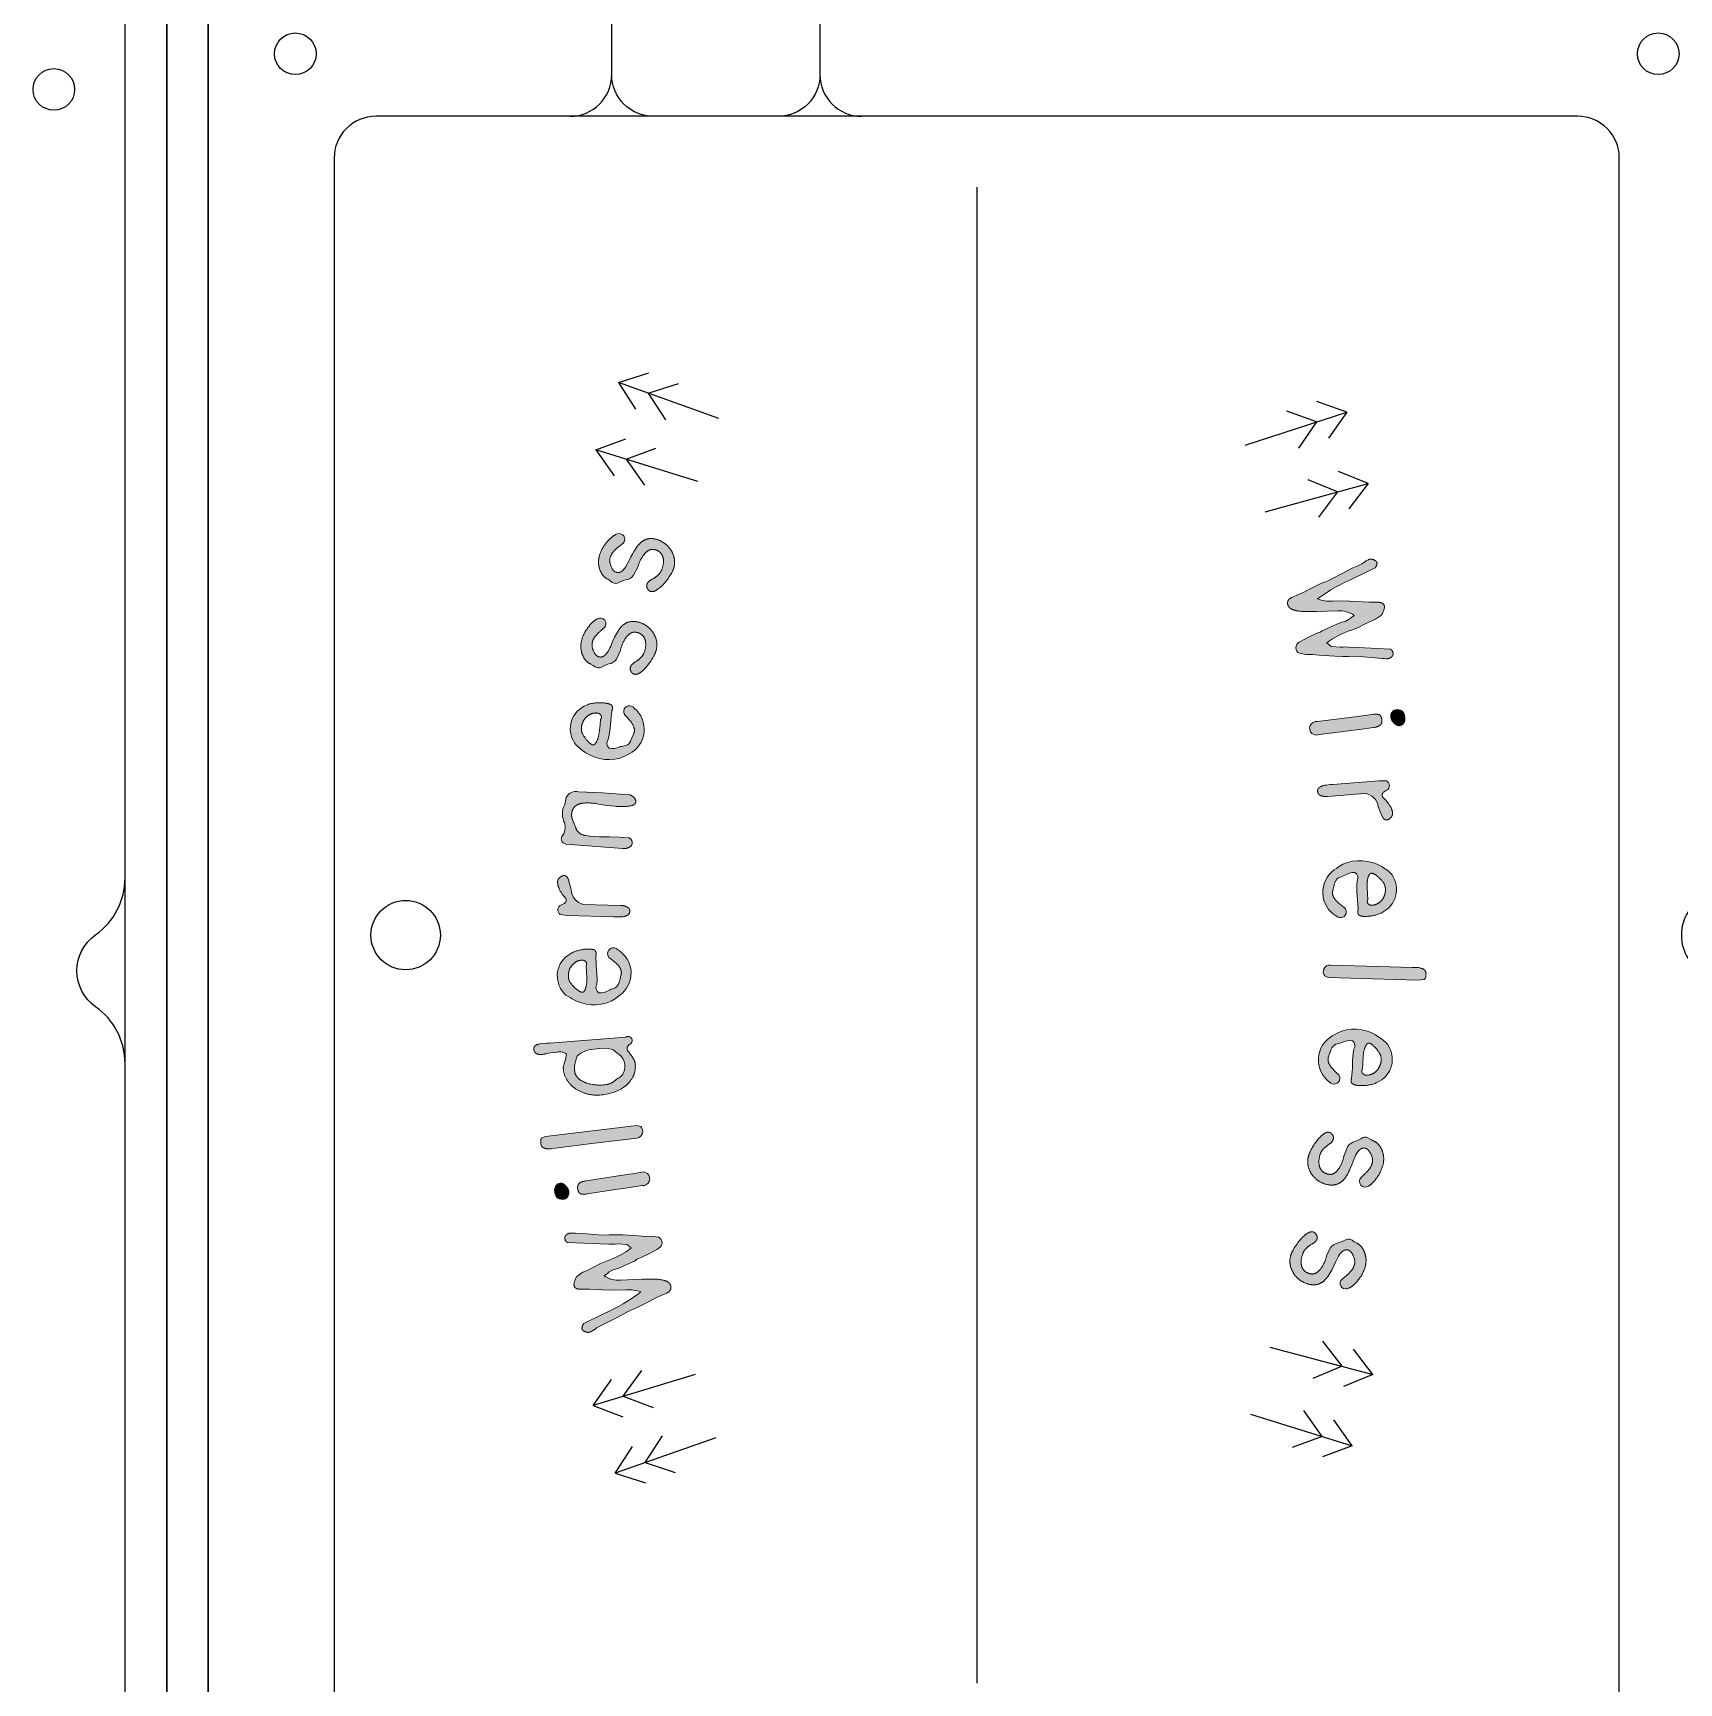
# Model space of a CAD drawing. Header units: millimetres. Extents: x 0 to 771, y -1 to 432.
# Drawn here: x 338.6 to 457.2, y 58.2 to 177.1 of the extents above; entities that cross this region are included whole.
import ezdxf

# ---------------------------------------------------------------- set-up
doc = ezdxf.new("R2010")
doc.units = ezdxf.units.MM
doc.header["$MEASUREMENT"] = 0
for name, color, linetype, true_color in [('DEFAULT', 4, 'Continuous', 0x00ffff), ('LAYER E', 7, 'Continuous', 0x000000), ('LAYER F', 7, 'Continuous', 0x000000)]:
    doc.layers.add(name, color=color, linetype=linetype, true_color=true_color)

msp = doc.modelspace()

# ---------------------------------------------------------------- hatches: boundary and pattern name
at = {"layer": 'DEFAULT', "true_color": 0x000000, "extrusion": (0, 0, -1)}
for points in [[(-384.131, 140.358), (-384.166, 140.333), (-384.199, 140.308), (-384.232, 140.282), (-384.264, 140.255), (-384.296, 140.228), (-384.326, 140.2), (-384.356, 140.171), (-384.385, 140.142), (-384.414, 140.113), (-384.441, 140.082), (-384.468, 140.052), (-384.494, 140.02), (-384.519, 139.988), (-384.543, 139.956), (-384.567, 139.923), (-384.59, 139.889), (-384.612, 139.855), (-384.633, 139.82), (-384.654, 139.785), (-384.674, 139.75), (-384.692, 139.714), (-384.71, 139.677), (-384.728, 139.64), (-384.744, 139.603), (-384.759, 139.566), (-384.774, 139.528), (-384.788, 139.489), (-384.801, 139.45), (-384.813, 139.411), (-384.825, 139.371), (-384.835, 139.331), (-384.845, 139.291), (-384.854, 139.25), (-384.861, 139.209), (-384.867, 139.167), (-384.872, 139.126), (-384.876, 139.084), (-384.878, 139.043), (-384.88, 139.001), (-384.88, 138.959), (-384.878, 138.916), (-384.876, 138.874), (-384.872, 138.831), (-384.867, 138.788), (-384.861, 138.745), (-384.853, 138.702), (-384.844, 138.659), (-384.834, 138.615), (-384.827, 138.586), (-384.818, 138.556), (-384.808, 138.525), (-384.797, 138.494), (-384.786, 138.462), (-384.773, 138.429), (-384.758, 138.396), (-384.743, 138.362), (-384.727, 138.327), (-384.71, 138.292), (-384.672, 138.219), (-384.63, 138.144), (-384.583, 138.066), (-384.534, 137.988), (-384.483, 137.91), (-384.43, 137.834), (-384.376, 137.758), (-384.32, 137.683), (-384.262, 137.61), (-384.202, 137.537), (-384.141, 137.465), (-384.079, 137.396), (-384.016, 137.33), (-383.953, 137.266), (-383.889, 137.207), (-383.824, 137.15), (-383.759, 137.096), (-383.726, 137.071), (-383.693, 137.046), (-383.66, 137.022), (-383.627, 136.999), (-383.594, 136.978), (-383.561, 136.958), (-383.545, 136.948), (-383.529, 136.939), (-383.513, 136.931), (-383.497, 136.923), (-383.482, 136.915), (-383.466, 136.908), (-383.451, 136.902), (-383.435, 136.896), (-383.42, 136.89), (-383.405, 136.885), (-383.39, 136.88), (-383.375, 136.876), (-383.36, 136.872), (-383.346, 136.869), (-383.331, 136.866), (-383.316, 136.863), (-383.302, 136.861), (-383.288, 136.859), (-383.274, 136.858), (-383.26, 136.858), (-383.246, 136.857), (-383.232, 136.858), (-383.218, 136.858), (-383.205, 136.859), (-383.191, 136.861), (-383.178, 136.863), (-383.165, 136.866), (-383.151, 136.869), (-383.143, 136.871), (-383.136, 136.873), (-383.128, 136.875), (-383.12, 136.878), (-383.112, 136.881), (-383.105, 136.885), (-383.097, 136.888), (-383.09, 136.892), (-383.082, 136.896), (-383.075, 136.9), (-383.068, 136.904), (-383.06, 136.909), (-383.053, 136.914), (-383.046, 136.919), (-383.039, 136.924), (-383.032, 136.93), (-383.026, 136.936), (-383.019, 136.942), (-383.012, 136.948), (-383.005, 136.955), (-382.999, 136.962), (-382.992, 136.969), (-382.986, 136.976), (-382.98, 136.983), (-382.973, 136.991), (-382.967, 136.999), (-382.961, 137.007), (-382.955, 137.016), (-382.949, 137.024), (-382.943, 137.033), (-382.931, 137.052), (-382.92, 137.071), (-382.915, 137.08), (-382.91, 137.089), (-382.905, 137.099), (-382.901, 137.108), (-382.897, 137.117), (-382.893, 137.126), (-382.889, 137.135), (-382.885, 137.144), (-382.882, 137.153), (-382.879, 137.162), (-382.876, 137.171), (-382.874, 137.18), (-382.872, 137.189), (-382.87, 137.198), (-382.868, 137.206), (-382.866, 137.215), (-382.865, 137.224), (-382.864, 137.232), (-382.863, 137.241), (-382.862, 137.249), (-382.862, 137.258), (-382.862, 137.266), (-382.862, 137.274), (-382.863, 137.283), (-382.863, 137.291), (-382.864, 137.299), (-382.865, 137.307), (-382.866, 137.316), (-382.868, 137.324), (-382.87, 137.332), (-382.874, 137.349), (-382.879, 137.366), (-382.884, 137.382), (-382.89, 137.398), (-382.895, 137.413), (-382.901, 137.428), (-382.908, 137.442), (-382.914, 137.456), (-382.921, 137.47), (-382.929, 137.483), (-382.936, 137.496), (-382.94, 137.502), (-382.944, 137.508), (-382.948, 137.514), (-382.952, 137.519), (-382.957, 137.525), (-382.961, 137.531), (-382.965, 137.536), (-382.97, 137.541), (-382.974, 137.547), (-382.979, 137.552), (-382.988, 137.562), (-382.998, 137.572), (-383.009, 137.581), (-383.019, 137.591), (-383.03, 137.601), (-383.041, 137.61), (-383.064, 137.629), (-383.089, 137.648), (-383.114, 137.666), (-383.141, 137.684), (-383.257, 137.755), (-383.268, 137.762), (-383.279, 137.768), (-383.291, 137.774), (-383.303, 137.781), (-383.328, 137.793), (-383.355, 137.805), (-383.38, 137.819), (-383.405, 137.834), (-383.43, 137.85), (-383.454, 137.866), (-383.479, 137.883), (-383.503, 137.9), (-383.528, 137.918), (-383.552, 137.937), (-383.577, 137.957), (-383.601, 137.977), (-383.649, 138.019), (-383.697, 138.064), (-383.744, 138.111), (-383.756, 138.123), (-383.767, 138.136), (-383.779, 138.149), (-383.79, 138.163), (-383.801, 138.177), (-383.812, 138.191), (-383.822, 138.206), (-383.833, 138.221), (-383.843, 138.237), (-383.853, 138.253), (-383.863, 138.27), (-383.873, 138.286), (-383.883, 138.304), (-383.892, 138.322), (-383.91, 138.358), (-383.928, 138.397), (-383.945, 138.437), (-383.961, 138.479), (-383.977, 138.522), (-383.992, 138.567), (-384.006, 138.614), (-384.019, 138.662), (-384.032, 138.712), (-384.043, 138.759), (-384.052, 138.805), (-384.059, 138.852), (-384.065, 138.898), (-384.07, 138.945), (-384.072, 138.991), (-384.074, 139.038), (-384.074, 139.084), (-384.073, 139.107), (-384.072, 139.13), (-384.07, 139.153), (-384.068, 139.175), (-384.065, 139.198), (-384.062, 139.22), (-384.058, 139.242), (-384.054, 139.263), (-384.049, 139.284), (-384.044, 139.306), (-384.039, 139.327), (-384.033, 139.347), (-384.026, 139.368), (-384.019, 139.388), (-384.011, 139.408), (-384.003, 139.428), (-383.995, 139.448), (-383.985, 139.467), (-383.976, 139.486), (-383.966, 139.504), (-383.955, 139.523), (-383.944, 139.541), (-383.932, 139.559), (-383.919, 139.576), (-383.906, 139.593), (-383.893, 139.61), (-383.879, 139.627), (-383.864, 139.643), (-383.849, 139.659), (-383.833, 139.675), (-383.817, 139.69), (-383.8, 139.706), (-383.782, 139.72), (-383.773, 139.727), (-383.764, 139.734), (-383.755, 139.741), (-383.745, 139.748), (-383.725, 139.761), (-383.705, 139.774), (-383.683, 139.786), (-383.661, 139.798), (-383.639, 139.81), (-383.615, 139.82), (-383.591, 139.831), (-383.566, 139.84), (-383.54, 139.85), (-383.514, 139.859), (-383.487, 139.867), (-383.459, 139.875), (-383.43, 139.882), (-383.415, 139.886), (-383.401, 139.889), (-383.387, 139.891), (-383.372, 139.893), (-383.358, 139.895), (-383.344, 139.897), (-383.33, 139.898), (-383.315, 139.899), (-383.301, 139.9), (-383.287, 139.9), (-383.273, 139.9), (-383.26, 139.899), (-383.246, 139.898), (-383.232, 139.897), (-383.218, 139.896), (-383.205, 139.894), (-383.191, 139.891), (-383.178, 139.889), (-383.164, 139.886), (-383.151, 139.883), (-383.137, 139.879), (-383.124, 139.875), (-383.111, 139.871), (-383.098, 139.866), (-383.085, 139.861), (-383.072, 139.855), (-383.059, 139.85), (-383.046, 139.844), (-383.033, 139.837), (-383.02, 139.83), (-383.007, 139.823), (-382.995, 139.816), (-382.969, 139.8), (-382.945, 139.783), (-382.92, 139.766), (-382.896, 139.749), (-382.873, 139.73), (-382.849, 139.711), (-382.826, 139.691), (-382.804, 139.671), (-382.782, 139.65), (-382.76, 139.628), (-382.738, 139.606), (-382.717, 139.583), (-382.696, 139.559), (-382.676, 139.535), (-382.656, 139.51), (-382.636, 139.484), (-382.598, 139.431), (-382.562, 139.378), (-382.527, 139.323), (-382.493, 139.268), (-382.461, 139.211), (-382.43, 139.154), (-382.401, 139.096), (-382.373, 139.037), (-382.324, 138.921), (-382.302, 138.866), (-382.282, 138.814), (-382.264, 138.763), (-382.249, 138.714), (-382.235, 138.668), (-382.223, 138.623), (-382.222, 138.619), (-382.221, 138.614), (-382.219, 138.608), (-382.217, 138.603), (-382.213, 138.59), (-382.207, 138.576), (-382.194, 138.544), (-382.176, 138.505), (-382.135, 138.42), (-382.09, 138.329), (-381.998, 138.154), (-381.976, 138.116), (-381.966, 138.099), (-381.956, 138.083), (-381.946, 138.068), (-381.937, 138.055), (-381.932, 138.049), (-381.928, 138.043), (-381.923, 138.037), (-381.919, 138.032), (-381.903, 138.01), (-381.887, 137.989), (-381.87, 137.97), (-381.854, 137.951), (-381.838, 137.933), (-381.822, 137.916), (-381.806, 137.901), (-381.79, 137.886), (-381.782, 137.879), (-381.773, 137.872), (-381.765, 137.866), (-381.757, 137.86), (-381.749, 137.854), (-381.741, 137.848), (-381.733, 137.843), (-381.725, 137.838), (-381.717, 137.833), (-381.709, 137.828), (-381.701, 137.824), (-381.693, 137.819), (-381.685, 137.815), (-381.677, 137.812), (-381.669, 137.808), (-381.66, 137.805), (-381.592, 137.781), (-381.517, 137.755), (-381.435, 137.729), (-381.207, 137.663), (-381.189, 137.658), (-381.171, 137.652), (-381.153, 137.647), (-381.135, 137.64), (-381.117, 137.634), (-381.1, 137.627), (-381.082, 137.619), (-380.9, 137.541), (-380.761, 137.476), (-380.748, 137.47), (-380.742, 137.467), (-380.735, 137.465), (-380.729, 137.463), (-380.722, 137.46), (-380.716, 137.458), (-380.709, 137.456), (-380.702, 137.455), (-380.695, 137.453), (-380.688, 137.452), (-380.681, 137.45), (-380.674, 137.449), (-380.667, 137.448), (-380.659, 137.448), (-380.652, 137.447), (-380.644, 137.447), (-380.637, 137.446), (-380.629, 137.446), (-380.621, 137.446), (-380.614, 137.447), (-380.606, 137.447), (-380.598, 137.448), (-380.59, 137.448), (-380.582, 137.449), (-380.573, 137.45), (-380.565, 137.451), (-380.557, 137.453), (-380.54, 137.456), (-380.523, 137.46), (-380.508, 137.464), (-380.494, 137.468), (-380.481, 137.472), (-380.468, 137.476), (-380.455, 137.481), (-380.443, 137.485), (-380.432, 137.491), (-380.42, 137.496), (-380.409, 137.501), (-380.404, 137.504), (-380.399, 137.507), (-380.394, 137.51), (-380.389, 137.513), (-380.384, 137.516), (-380.38, 137.519), (-380.375, 137.522), (-380.371, 137.526), (-380.366, 137.529), (-380.362, 137.532), (-380.358, 137.536), (-380.354, 137.539), (-380.35, 137.543), (-380.346, 137.546), (-380.331, 137.561), (-380.315, 137.575), (-380.298, 137.589), (-380.28, 137.604), (-380.262, 137.618), (-380.243, 137.633), (-380.223, 137.647), (-380.202, 137.662), (-380.195, 137.669), (-380.187, 137.677), (-380.18, 137.684), (-380.172, 137.69), (-380.164, 137.697), (-380.16, 137.7), (-380.156, 137.703), (-380.152, 137.705), (-380.149, 137.708), (-380.145, 137.711), (-380.141, 137.713), (-380.132, 137.719), (-380.123, 137.724), (-380.103, 137.735), (-380.079, 137.747), (-380.053, 137.759), (-380.028, 137.771), (-380.004, 137.782), (-379.98, 137.795), (-379.956, 137.808), (-379.933, 137.823), (-379.911, 137.837), (-379.889, 137.853), (-379.867, 137.869), (-379.846, 137.887), (-379.826, 137.904), (-379.805, 137.923), (-379.786, 137.942), (-379.767, 137.963), (-379.748, 137.983), (-379.73, 138.005), (-379.712, 138.027), (-379.694, 138.05), (-379.678, 138.074), (-379.661, 138.097), (-379.645, 138.121), (-379.63, 138.145), (-379.615, 138.17), (-379.6, 138.195), (-379.586, 138.22), (-379.573, 138.245), (-379.559, 138.271), (-379.547, 138.297), (-379.534, 138.324), (-379.523, 138.351), (-379.511, 138.378), (-379.5, 138.405), (-379.49, 138.433), (-379.48, 138.461), (-379.471, 138.489), (-379.462, 138.517), (-379.454, 138.546), (-379.446, 138.574), (-379.439, 138.603), (-379.432, 138.632), (-379.426, 138.661), (-379.42, 138.69), (-379.415, 138.72), (-379.41, 138.749), (-379.406, 138.779), (-379.402, 138.809), (-379.399, 138.839), (-379.394, 138.9), (-379.393, 138.93), (-379.392, 138.961), (-379.391, 138.991), (-379.392, 139.021), (-379.392, 139.051), (-379.394, 139.081), (-379.395, 139.111), (-379.398, 139.141), (-379.401, 139.171), (-379.404, 139.2), (-379.408, 139.23), (-379.413, 139.259), (-379.418, 139.289), (-379.423, 139.318), (-379.43, 139.347), (-379.436, 139.376), (-379.451, 139.432), (-379.468, 139.488), (-379.487, 139.546), (-379.508, 139.604), (-379.531, 139.663), (-379.556, 139.723), (-379.583, 139.783), (-379.612, 139.845), (-379.644, 139.906), (-379.676, 139.967), (-379.711, 140.027), (-379.747, 140.086), (-379.784, 140.145), (-379.823, 140.203), (-379.864, 140.26), (-379.906, 140.316), (-379.949, 140.371), (-379.993, 140.425), (-380.038, 140.477), (-380.084, 140.528), (-380.131, 140.578), (-380.178, 140.626), (-380.226, 140.673), (-380.275, 140.719), (-380.3, 140.741), (-380.325, 140.762), (-380.35, 140.783), (-380.375, 140.803), (-380.4, 140.822), (-380.425, 140.84), (-380.45, 140.858), (-380.475, 140.875), (-380.5, 140.891), (-380.526, 140.906), (-380.551, 140.921), (-380.576, 140.935), (-380.602, 140.949), (-380.627, 140.961), (-380.653, 140.973), (-380.679, 140.984), (-380.692, 140.988), (-380.706, 140.992), (-380.719, 140.996), (-380.732, 140.999), (-380.746, 141.001), (-380.759, 141.004), (-380.773, 141.005), (-380.786, 141.007), (-380.8, 141.008), (-380.813, 141.009), (-380.826, 141.009), (-380.84, 141.009), (-380.853, 141.009), (-380.867, 141.008), (-380.88, 141.007), (-380.894, 141.005), (-380.947, 140.998), (-381, 140.989), (-381.053, 140.978), (-381.106, 140.966), (-381.109, 140.965), (-381.112, 140.964), (-381.114, 140.964), (-381.117, 140.963), (-381.12, 140.962), (-381.123, 140.961), (-381.126, 140.96), (-381.129, 140.958), (-381.131, 140.957), (-381.134, 140.956), (-381.137, 140.954), (-381.139, 140.953), (-381.142, 140.952), (-381.145, 140.95), (-381.147, 140.948), (-381.15, 140.947), (-381.153, 140.945), (-381.155, 140.943), (-381.158, 140.941), (-381.16, 140.94), (-381.163, 140.938), (-381.166, 140.935), (-381.168, 140.933), (-381.171, 140.931), (-381.175, 140.927), (-381.18, 140.922), (-381.185, 140.917), (-381.19, 140.912), (-381.194, 140.906), (-381.199, 140.901), (-381.203, 140.895), (-381.208, 140.888), (-381.212, 140.882), (-381.216, 140.875), (-381.221, 140.868), (-381.225, 140.861), (-381.229, 140.853), (-381.233, 140.846), (-381.237, 140.838), (-381.24, 140.83), (-381.248, 140.812), (-381.255, 140.794), (-381.258, 140.785), (-381.262, 140.776), (-381.265, 140.766), (-381.268, 140.757), (-381.27, 140.747), (-381.273, 140.738), (-381.275, 140.728), (-381.277, 140.719), (-381.279, 140.709), (-381.281, 140.7), (-381.282, 140.69), (-381.284, 140.68), (-381.285, 140.671), (-381.286, 140.661), (-381.286, 140.651), (-381.287, 140.642), (-381.288, 140.632), (-381.288, 140.622), (-381.288, 140.612), (-381.288, 140.602), (-381.287, 140.592), (-381.287, 140.583), (-381.286, 140.573), (-381.285, 140.563), (-381.284, 140.553), (-381.283, 140.543), (-381.281, 140.533), (-381.28, 140.523), (-381.276, 140.502), (-381.271, 140.482), (-381.271, 140.479), (-381.27, 140.476), (-381.269, 140.473), (-381.268, 140.469), (-381.266, 140.466), (-381.265, 140.462), (-381.263, 140.459), (-381.262, 140.455), (-381.258, 140.447), (-381.254, 140.439), (-381.249, 140.43), (-381.244, 140.421), (-381.243, 140.419), (-381.241, 140.416), (-381.24, 140.414), (-381.238, 140.411), (-381.236, 140.409), (-381.234, 140.406), (-381.232, 140.403), (-381.23, 140.401), (-381.225, 140.395), (-381.22, 140.39), (-381.215, 140.384), (-381.209, 140.379), (-381.203, 140.373), (-381.196, 140.367), (-381.189, 140.36), (-381.182, 140.354), (-381.165, 140.341), (-380.827, 140.073), (-380.781, 140.037), (-380.736, 139.999), (-380.691, 139.959), (-380.645, 139.918), (-380.601, 139.875), (-380.556, 139.83), (-380.511, 139.784), (-380.467, 139.735), (-380.445, 139.71), (-380.424, 139.685), (-380.404, 139.658), (-380.385, 139.631), (-380.366, 139.603), (-380.349, 139.574), (-380.332, 139.545), (-380.316, 139.515), (-380.301, 139.484), (-380.287, 139.452), (-380.273, 139.42), (-380.261, 139.387), (-380.249, 139.353), (-380.238, 139.319), (-380.228, 139.283), (-380.218, 139.247), (-380.216, 139.235), (-380.213, 139.223), (-380.211, 139.21), (-380.21, 139.197), (-380.208, 139.183), (-380.207, 139.169), (-380.207, 139.154), (-380.206, 139.139), (-380.206, 139.124), (-380.206, 139.108), (-380.207, 139.091), (-380.208, 139.074), (-380.21, 139.039), (-380.214, 139.002), (-380.22, 138.964), (-380.226, 138.925), (-380.234, 138.887), (-380.243, 138.848), (-380.254, 138.81), (-380.265, 138.771), (-380.279, 138.732), (-380.293, 138.693), (-380.309, 138.654), (-380.325, 138.617), (-380.343, 138.58), (-380.362, 138.544), (-380.381, 138.509), (-380.402, 138.475), (-380.423, 138.442), (-380.446, 138.409), (-380.452, 138.402), (-380.457, 138.394), (-380.463, 138.386), (-380.47, 138.379), (-380.476, 138.372), (-380.482, 138.365), (-380.488, 138.358), (-380.495, 138.352), (-380.501, 138.345), (-380.508, 138.339), (-380.515, 138.333), (-380.522, 138.327), (-380.528, 138.321), (-380.535, 138.316), (-380.543, 138.311), (-380.55, 138.305), (-380.557, 138.3), (-380.564, 138.296), (-380.572, 138.291), (-380.579, 138.287), (-380.587, 138.283), (-380.595, 138.278), (-380.603, 138.275), (-380.611, 138.271), (-380.619, 138.267), (-380.627, 138.264), (-380.635, 138.261), (-380.643, 138.258), (-380.652, 138.255), (-380.66, 138.253), (-380.669, 138.25), (-380.677, 138.248), (-380.692, 138.245), (-380.706, 138.242), (-380.721, 138.239), (-380.735, 138.237), (-380.749, 138.235), (-380.763, 138.234), (-380.776, 138.233), (-380.79, 138.232), (-380.804, 138.232), (-380.817, 138.232), (-380.83, 138.233), (-380.843, 138.234), (-380.856, 138.235), (-380.869, 138.237), (-380.882, 138.239), (-380.895, 138.241), (-380.907, 138.244), (-380.92, 138.248), (-380.932, 138.251), (-380.944, 138.255), (-380.956, 138.26), (-380.968, 138.265), (-380.98, 138.27), (-380.992, 138.276), (-381.003, 138.282), (-381.015, 138.288), (-381.026, 138.295), (-381.037, 138.302), (-381.048, 138.31), (-381.059, 138.318), (-381.07, 138.326), (-381.081, 138.335), (-381.122, 138.371), (-381.143, 138.39), (-381.163, 138.409), (-381.182, 138.428), (-381.201, 138.447), (-381.22, 138.467), (-381.238, 138.487), (-381.256, 138.508), (-381.273, 138.528), (-381.29, 138.549), (-381.307, 138.571), (-381.323, 138.592), (-381.339, 138.614), (-381.354, 138.636), (-381.369, 138.659), (-381.429, 138.758), (-381.489, 138.865), (-381.548, 138.979), (-381.606, 139.1), (-381.728, 139.353), (-381.86, 139.611), (-381.929, 139.735), (-382.001, 139.854), (-382.076, 139.97), (-382.154, 140.082), (-382.194, 140.136), (-382.215, 140.162), (-382.235, 140.188), (-382.256, 140.213), (-382.278, 140.237), (-382.3, 140.261), (-382.322, 140.285), (-382.344, 140.307), (-382.367, 140.33), (-382.39, 140.351), (-382.413, 140.373), (-382.436, 140.393), (-382.46, 140.413), (-382.484, 140.433), (-382.509, 140.452), (-382.534, 140.47), (-382.559, 140.488), (-382.584, 140.504), (-382.61, 140.52), (-382.637, 140.536), (-382.663, 140.551), (-382.691, 140.564), (-382.718, 140.578), (-382.746, 140.59), (-382.775, 140.602), (-382.803, 140.613), (-382.833, 140.623), (-382.862, 140.633), (-382.892, 140.642), (-382.923, 140.65), (-382.953, 140.658), (-382.969, 140.661), (-382.985, 140.664), (-383.016, 140.67), (-383.049, 140.674), (-383.082, 140.678), (-383.115, 140.68), (-383.149, 140.681), (-383.183, 140.682), (-383.218, 140.681), (-383.253, 140.679), (-383.289, 140.676), (-383.326, 140.673), (-383.363, 140.668), (-383.4, 140.662), (-383.438, 140.655), (-383.476, 140.647), (-383.515, 140.638), (-383.557, 140.627), (-383.599, 140.615), (-383.64, 140.603), (-383.681, 140.589), (-383.721, 140.575), (-383.76, 140.56), (-383.8, 140.544), (-383.838, 140.527), (-383.877, 140.509), (-383.914, 140.49), (-383.952, 140.47), (-383.988, 140.45), (-384.025, 140.428), (-384.061, 140.406), (-384.096, 140.382)], [(-435.859, 132.036), (-435.482, 132.064), (-434.22, 132.176), (-433.88, 132.205), (-433.668, 132.219), (-433.662, 132.22), (-433.655, 132.22), (-433.648, 132.22), (-433.641, 132.219), (-433.634, 132.219), (-433.626, 132.219), (-433.61, 132.217), (-433.593, 132.215), (-433.575, 132.213), (-433.556, 132.209), (-433.536, 132.206), (-433.536, 132.206), (-433.442, 132.187), (-433.362, 132.186), (-433.267, 132.186), (-433.033, 132.191), (-432.449, 132.21), (-431.836, 132.254), (-431.324, 132.281), (-431.294, 132.281), (-431.264, 132.282), (-431.234, 132.285), (-431.204, 132.287), (-431.174, 132.291), (-431.145, 132.296), (-431.116, 132.301), (-431.087, 132.307), (-431.058, 132.313), (-431.029, 132.318), (-431, 132.323), (-430.97, 132.327), (-430.941, 132.33), (-430.911, 132.332), (-430.88, 132.333), (-430.619, 132.335), (-430.369, 132.33), (-430.336, 132.329), (-430.304, 132.329), (-430.272, 132.33), (-430.241, 132.332), (-430.21, 132.334), (-430.18, 132.337), (-430.149, 132.341), (-430.12, 132.346), (-430.09, 132.352), (-430.061, 132.358), (-430.032, 132.365), (-430.004, 132.373), (-429.976, 132.382), (-429.948, 132.391), (-429.921, 132.402), (-429.889, 132.415), (-429.883, 132.418), (-429.877, 132.42), (-429.872, 132.423), (-429.866, 132.426), (-429.861, 132.428), (-429.855, 132.431), (-429.85, 132.435), (-429.845, 132.438), (-429.84, 132.441), (-429.834, 132.444), (-429.829, 132.448), (-429.824, 132.452), (-429.819, 132.455), (-429.814, 132.459), (-429.81, 132.463), (-429.805, 132.467), (-429.8, 132.471), (-429.796, 132.476), (-429.791, 132.48), (-429.786, 132.485), (-429.782, 132.489), (-429.778, 132.494), (-429.773, 132.499), (-429.769, 132.504), (-429.765, 132.509), (-429.757, 132.519), (-429.749, 132.53), (-429.741, 132.541), (-429.733, 132.553), (-429.726, 132.565), (-429.719, 132.577), (-429.712, 132.59), (-429.706, 132.604), (-429.7, 132.618), (-429.694, 132.632), (-429.688, 132.647), (-429.682, 132.662), (-429.677, 132.677), (-429.672, 132.693), (-429.667, 132.71), (-429.663, 132.727), (-429.659, 132.744), (-429.655, 132.761), (-429.651, 132.78), (-429.648, 132.797), (-429.646, 132.806), (-429.645, 132.814), (-429.644, 132.823), (-429.644, 132.831), (-429.643, 132.839), (-429.643, 132.847), (-429.642, 132.856), (-429.642, 132.864), (-429.642, 132.871), (-429.642, 132.879), (-429.643, 132.887), (-429.643, 132.895), (-429.644, 132.902), (-429.645, 132.91), (-429.646, 132.917), (-429.647, 132.925), (-429.649, 132.932), (-429.65, 132.939), (-429.652, 132.946), (-429.654, 132.953), (-429.656, 132.96), (-429.659, 132.967), (-429.661, 132.973), (-429.664, 132.98), (-429.666, 132.986), (-429.669, 132.993), (-429.673, 132.999), (-429.676, 133.006), (-429.679, 133.012), (-429.683, 133.018), (-429.687, 133.024), (-429.691, 133.03), (-429.695, 133.036), (-429.699, 133.042), (-429.704, 133.048), (-429.708, 133.054), (-429.718, 133.066), (-429.729, 133.078), (-429.74, 133.09), (-429.751, 133.102), (-429.763, 133.113), (-429.776, 133.125), (-429.79, 133.136), (-429.804, 133.148), (-429.819, 133.159), (-429.834, 133.171), (-429.85, 133.182), (-429.867, 133.193), (-429.884, 133.204), (-430.027, 133.287), (-430.103, 133.331), (-430.181, 133.373), (-430.225, 133.391), (-430.268, 133.411), (-430.31, 133.431), (-430.351, 133.452), (-430.39, 133.474), (-430.428, 133.497), (-430.465, 133.521), (-430.5, 133.546), (-430.525, 133.563), (-430.549, 133.579), (-430.573, 133.594), (-430.598, 133.609), (-430.622, 133.624), (-430.647, 133.638), (-430.672, 133.651), (-430.697, 133.664), (-430.748, 133.689), (-430.803, 133.714), (-430.86, 133.739), (-430.921, 133.763), (-431.16, 133.853), (-431.398, 133.943), (-431.464, 133.981), (-431.473, 133.986), (-431.481, 133.991), (-431.49, 133.997), (-431.499, 134.003), (-431.519, 134.017), (-431.539, 134.032), (-431.55, 134.04), (-431.562, 134.049), (-431.574, 134.057), (-431.587, 134.066), (-431.616, 134.084), (-431.631, 134.093), (-431.647, 134.102), (-431.719, 134.14), (-431.789, 134.175), (-431.859, 134.208), (-431.929, 134.239), (-431.997, 134.267), (-432.065, 134.294), (-432.132, 134.318), (-432.199, 134.34), (-432.265, 134.362), (-432.334, 134.386), (-432.403, 134.414), (-432.474, 134.444), (-432.546, 134.477), (-432.62, 134.513), (-432.695, 134.552), (-432.771, 134.593), (-432.774, 134.595), (-432.777, 134.597), (-432.78, 134.599), (-432.783, 134.601), (-432.786, 134.603), (-432.79, 134.605), (-432.794, 134.607), (-432.798, 134.609), (-432.802, 134.611), (-432.806, 134.613), (-432.815, 134.617), (-432.825, 134.621), (-432.835, 134.624), (-432.846, 134.628), (-432.858, 134.631), (-432.87, 134.635), (-432.883, 134.638), (-432.912, 134.645), (-432.943, 134.652), (-433.06, 134.675), (-433.078, 134.678), (-433.095, 134.682), (-433.111, 134.687), (-433.127, 134.691), (-433.143, 134.696), (-433.158, 134.701), (-433.173, 134.706), (-433.187, 134.712), (-433.336, 134.79), (-433.474, 134.866), (-433.487, 134.878), (-433.501, 134.89), (-433.516, 134.902), (-433.531, 134.914), (-433.565, 134.939), (-433.601, 134.965), (-433.848, 135.136), (-433.816, 135.162), (-433.784, 135.188), (-433.752, 135.212), (-433.719, 135.235), (-433.686, 135.256), (-433.652, 135.276), (-433.618, 135.295), (-433.601, 135.304), (-433.584, 135.312), (-433.567, 135.321), (-433.549, 135.329), (-433.532, 135.336), (-433.514, 135.343), (-433.496, 135.35), (-433.478, 135.357), (-433.46, 135.363), (-433.442, 135.369), (-433.424, 135.375), (-433.406, 135.38), (-433.387, 135.385), (-433.369, 135.389), (-433.35, 135.394), (-433.332, 135.398), (-433.313, 135.401), (-433.294, 135.405), (-433.218, 135.416), (-433.141, 135.427), (-433.063, 135.436), (-432.984, 135.444), (-432.824, 135.456), (-432.66, 135.462), (-431.925, 135.445), (-431.131, 135.416), (-430.399, 135.418), (-430.226, 135.422), (-430.143, 135.426), (-430.062, 135.432), (-429.983, 135.439), (-429.906, 135.447), (-429.832, 135.457), (-429.76, 135.468), (-429.69, 135.481), (-429.657, 135.488), (-429.624, 135.496), (-429.591, 135.504), (-429.56, 135.513), (-429.529, 135.522), (-429.499, 135.531), (-429.469, 135.541), (-429.441, 135.552), (-429.413, 135.563), (-429.385, 135.574), (-429.359, 135.586), (-429.333, 135.598), (-429.308, 135.611), (-429.284, 135.624), (-429.272, 135.631), (-429.26, 135.638), (-429.249, 135.645), (-429.238, 135.653), (-429.227, 135.66), (-429.217, 135.668), (-429.207, 135.676), (-429.197, 135.684), (-429.187, 135.692), (-429.178, 135.701), (-429.169, 135.71), (-429.161, 135.718), (-429.152, 135.727), (-429.144, 135.737), (-429.137, 135.746), (-429.129, 135.756), (-429.122, 135.765), (-429.115, 135.775), (-429.109, 135.785), (-429.103, 135.795), (-429.097, 135.806), (-429.091, 135.817), (-429.086, 135.827), (-429.081, 135.838), (-429.076, 135.849), (-429.072, 135.861), (-429.068, 135.872), (-429.064, 135.884), (-429.06, 135.896), (-429.057, 135.908), (-429.054, 135.92), (-429.052, 135.933), (-429.047, 135.956), (-429.046, 135.967), (-429.044, 135.978), (-429.043, 135.989), (-429.042, 136), (-429.041, 136.011), (-429.04, 136.022), (-429.04, 136.032), (-429.04, 136.043), (-429.04, 136.053), (-429.04, 136.063), (-429.041, 136.073), (-429.042, 136.083), (-429.043, 136.092), (-429.044, 136.102), (-429.046, 136.111), (-429.047, 136.12), (-429.049, 136.13), (-429.051, 136.138), (-429.054, 136.147), (-429.057, 136.156), (-429.059, 136.164), (-429.063, 136.173), (-429.066, 136.181), (-429.069, 136.189), (-429.073, 136.197), (-429.077, 136.205), (-429.082, 136.212), (-429.086, 136.22), (-429.091, 136.227), (-429.096, 136.234), (-429.106, 136.248), (-429.117, 136.262), (-429.129, 136.276), (-429.142, 136.29), (-429.155, 136.303), (-429.168, 136.317), (-429.183, 136.33), (-429.198, 136.343), (-429.213, 136.356), (-429.23, 136.369), (-429.247, 136.381), (-429.264, 136.393), (-429.283, 136.406), (-429.302, 136.418), (-429.321, 136.43), (-429.342, 136.441), (-429.389, 136.466), (-429.438, 136.489), (-429.488, 136.512), (-429.538, 136.534), (-429.59, 136.555), (-429.644, 136.576), (-429.698, 136.595), (-429.753, 136.614), (-429.808, 136.633), (-429.86, 136.653), (-429.911, 136.673), (-429.959, 136.693), (-430.004, 136.714), (-430.048, 136.736), (-430.09, 136.758), (-430.129, 136.78), (-430.422, 136.933), (-430.728, 137.082), (-431.038, 137.232), (-431.34, 137.386), (-431.365, 137.4), (-431.39, 137.413), (-431.415, 137.426), (-431.441, 137.438), (-431.467, 137.45), (-431.493, 137.461), (-431.52, 137.472), (-431.547, 137.482), (-431.656, 137.523), (-431.768, 137.568), (-431.889, 137.615), (-432.006, 137.658), (-432.035, 137.669), (-432.063, 137.681), (-432.092, 137.693), (-432.121, 137.707), (-432.151, 137.722), (-432.18, 137.737), (-432.21, 137.754), (-432.24, 137.772), (-432.421, 137.878), (-432.606, 137.98), (-432.794, 138.077), (-432.985, 138.169), (-433.371, 138.357), (-433.756, 138.56), (-433.839, 138.605), (-433.923, 138.648), (-434.009, 138.688), (-434.096, 138.725), (-434.183, 138.762), (-434.268, 138.802), (-434.353, 138.844), (-434.436, 138.89), (-434.508, 138.94), (-434.575, 138.99), (-434.591, 139.002), (-434.607, 139.014), (-434.624, 139.026), (-434.641, 139.037), (-434.659, 139.048), (-434.678, 139.059), (-434.696, 139.069), (-434.854, 139.149), (-434.87, 139.157), (-434.885, 139.163), (-434.901, 139.17), (-434.918, 139.176), (-434.934, 139.181), (-434.951, 139.186), (-434.968, 139.19), (-434.986, 139.194), (-434.994, 139.195), (-435.002, 139.196), (-435.01, 139.197), (-435.019, 139.198), (-435.027, 139.199), (-435.036, 139.199), (-435.045, 139.199), (-435.053, 139.199), (-435.062, 139.199), (-435.071, 139.199), (-435.08, 139.198), (-435.089, 139.197), (-435.098, 139.196), (-435.108, 139.194), (-435.117, 139.193), (-435.127, 139.191), (-435.136, 139.189), (-435.146, 139.187), (-435.156, 139.184), (-435.166, 139.182), (-435.176, 139.179), (-435.186, 139.176), (-435.206, 139.169), (-435.227, 139.161), (-435.248, 139.152), (-435.269, 139.143), (-435.291, 139.132), (-435.312, 139.121), (-435.333, 139.11), (-435.351, 139.099), (-435.369, 139.088), (-435.377, 139.083), (-435.386, 139.077), (-435.393, 139.071), (-435.401, 139.066), (-435.408, 139.06), (-435.415, 139.055), (-435.421, 139.049), (-435.428, 139.043), (-435.434, 139.038), (-435.439, 139.032), (-435.444, 139.026), (-435.45, 139.02), (-435.454, 139.015), (-435.456, 139.012), (-435.459, 139.009), (-435.461, 139.006), (-435.463, 139.003), (-435.465, 139), (-435.466, 138.997), (-435.468, 138.995), (-435.47, 138.992), (-435.472, 138.989), (-435.473, 138.986), (-435.475, 138.983), (-435.476, 138.98), (-435.477, 138.977), (-435.479, 138.974), (-435.48, 138.971), (-435.481, 138.968), (-435.482, 138.965), (-435.483, 138.963), (-435.484, 138.96), (-435.484, 138.957), (-435.485, 138.954), (-435.486, 138.951), (-435.486, 138.946), (-435.487, 138.942), (-435.488, 138.937), (-435.488, 138.932), (-435.488, 138.927), (-435.489, 138.922), (-435.489, 138.916), (-435.489, 138.911), (-435.488, 138.905), (-435.488, 138.9), (-435.488, 138.894), (-435.487, 138.888), (-435.485, 138.875), (-435.483, 138.862), (-435.481, 138.848), (-435.478, 138.834), (-435.474, 138.819), (-435.47, 138.804), (-435.465, 138.788), (-435.46, 138.771), (-435.449, 138.736), (-435.436, 138.702), (-435.424, 138.671), (-435.418, 138.657), (-435.412, 138.643), (-435.406, 138.631), (-435.4, 138.619), (-435.394, 138.609), (-435.388, 138.599), (-435.386, 138.595), (-435.383, 138.59), (-435.38, 138.586), (-435.377, 138.582), (-435.374, 138.578), (-435.372, 138.575), (-435.369, 138.572), (-435.366, 138.569), (-435.365, 138.567), (-435.364, 138.566), (-435.362, 138.565), (-435.361, 138.563), (-435.36, 138.562), (-435.358, 138.561), (-435.357, 138.56), (-435.356, 138.559), (-435.269, 138.511), (-435.174, 138.46), (-434.957, 138.352), (-433.868, 137.843), (-433.259, 137.558), (-432.667, 137.266), (-432.094, 136.968), (-431.957, 136.892), (-431.827, 136.815), (-431.705, 136.738), (-431.647, 136.698), (-431.59, 136.659), (-431.536, 136.619), (-431.483, 136.579), (-431.432, 136.539), (-431.383, 136.499), (-431.336, 136.458), (-431.291, 136.417), (-431.247, 136.376), (-431.206, 136.334), (-431.299, 136.303), (-431.387, 136.275), (-431.472, 136.251), (-431.551, 136.23), (-431.627, 136.213), (-431.663, 136.206), (-431.698, 136.199), (-431.732, 136.194), (-431.765, 136.189), (-431.797, 136.185), (-431.828, 136.183), (-431.947, 136.175), (-432.004, 136.173), (-432.06, 136.172), (-432.116, 136.172), (-432.17, 136.174), (-432.223, 136.176), (-432.274, 136.179), (-432.476, 136.193), (-432.672, 136.203), (-432.721, 136.205), (-432.769, 136.205), (-432.818, 136.205), (-432.867, 136.204), (-432.917, 136.202), (-432.966, 136.198), (-433.016, 136.194), (-433.066, 136.189), (-433.296, 136.17), (-433.525, 136.155), (-433.755, 136.145), (-433.985, 136.139), (-434.215, 136.134), (-434.444, 136.123), (-434.674, 136.109), (-434.904, 136.089), (-434.945, 136.086), (-434.987, 136.083), (-435.03, 136.082), (-435.073, 136.082), (-435.118, 136.083), (-435.164, 136.085), (-435.21, 136.088), (-435.258, 136.092), (-435.305, 136.096), (-435.353, 136.099), (-435.401, 136.101), (-435.448, 136.101), (-435.495, 136.1), (-435.543, 136.097), (-435.59, 136.093), (-435.637, 136.088), (-435.677, 136.08), (-435.696, 136.076), (-435.715, 136.072), (-435.733, 136.067), (-435.751, 136.062), (-435.768, 136.057), (-435.784, 136.051), (-435.8, 136.046), (-435.816, 136.04), (-435.831, 136.034), (-435.846, 136.027), (-435.86, 136.021), (-435.873, 136.014), (-435.886, 136.006), (-435.899, 135.999), (-435.905, 135.995), (-435.91, 135.991), (-435.916, 135.987), (-435.922, 135.983), (-435.927, 135.978), (-435.933, 135.973), (-435.938, 135.968), (-435.943, 135.963), (-435.948, 135.958), (-435.953, 135.953), (-435.958, 135.947), (-435.962, 135.941), (-435.967, 135.935), (-435.971, 135.929), (-435.975, 135.922), (-435.979, 135.916), (-435.983, 135.909), (-435.987, 135.902), (-435.99, 135.895), (-435.994, 135.888), (-435.997, 135.88), (-436.001, 135.873), (-436.004, 135.865), (-436.007, 135.857), (-436.01, 135.849), (-436.012, 135.84), (-436.015, 135.832), (-436.017, 135.823), (-436.02, 135.814), (-436.022, 135.805), (-436.024, 135.796), (-436.026, 135.786), (-436.026, 135.784), (-436.027, 135.782), (-436.027, 135.779), (-436.027, 135.777), (-436.028, 135.774), (-436.028, 135.771), (-436.028, 135.768), (-436.028, 135.765), (-436.028, 135.759), (-436.028, 135.752), (-436.027, 135.745), (-436.027, 135.738), (-436.026, 135.73), (-436.025, 135.721), (-436.022, 135.703), (-436.018, 135.683), (-436.014, 135.662), (-436.009, 135.64), (-436.004, 135.617), (-435.991, 135.57), (-435.976, 135.523), (-435.96, 135.474), (-435.924, 135.379), (-435.905, 135.333), (-435.886, 135.289), (-435.877, 135.268), (-435.868, 135.249), (-435.859, 135.232), (-435.855, 135.224), (-435.85, 135.216), (-435.846, 135.209), (-435.842, 135.202), (-435.838, 135.196), (-435.834, 135.19), (-435.83, 135.185), (-435.828, 135.182), (-435.826, 135.18), (-435.824, 135.178), (-435.822, 135.176), (-435.82, 135.173), (-435.791, 135.142), (-435.763, 135.115), (-435.735, 135.089), (-435.708, 135.064), (-435.681, 135.041), (-435.654, 135.02), (-435.626, 135), (-435.613, 134.991), (-435.599, 134.982), (-435.572, 134.964), (-435.544, 134.948), (-435.516, 134.932), (-435.487, 134.917), (-435.458, 134.902), (-435.428, 134.888), (-435.397, 134.875), (-435.367, 134.863), (-435.305, 134.833), (-435.242, 134.804), (-435.178, 134.777), (-435.114, 134.751), (-434.98, 134.697), (-434.838, 134.636), (-434.749, 134.593), (-434.663, 134.549), (-434.578, 134.504), (-434.495, 134.458), (-434.411, 134.412), (-434.326, 134.367), (-434.24, 134.323), (-434.151, 134.28), (-433.659, 134.085), (-433.021, 133.825), (-432.858, 133.754), (-432.698, 133.682), (-432.54, 133.606), (-432.384, 133.528), (-432.308, 133.487), (-432.271, 133.466), (-432.234, 133.445), (-432.199, 133.423), (-432.164, 133.401), (-432.131, 133.378), (-432.097, 133.355), (-432.065, 133.332), (-432.033, 133.308), (-432.002, 133.284), (-431.972, 133.259), (-431.943, 133.234), (-431.914, 133.208), (-431.886, 133.182), (-431.859, 133.156), (-432.045, 132.985), (-432.054, 132.977), (-432.062, 132.97), (-432.071, 132.964), (-432.08, 132.957), (-432.088, 132.951), (-432.097, 132.945), (-432.106, 132.94), (-432.115, 132.934), (-432.124, 132.93), (-432.133, 132.925), (-432.143, 132.921), (-432.152, 132.917), (-432.161, 132.913), (-432.171, 132.91), (-432.18, 132.906), (-432.19, 132.904), (-432.208, 132.897), (-432.227, 132.89), (-432.245, 132.884), (-432.264, 132.879), (-432.283, 132.873), (-432.303, 132.869), (-432.322, 132.864), (-432.342, 132.86), (-432.362, 132.857), (-432.382, 132.854), (-432.402, 132.851), (-432.423, 132.849), (-432.443, 132.847), (-432.464, 132.846), (-432.485, 132.845), (-432.507, 132.844), (-432.677, 132.844), (-432.847, 132.85), (-433.022, 132.861), (-433.185, 132.869), (-433.221, 132.872), (-433.257, 132.874), (-433.292, 132.875), (-433.327, 132.875), (-433.363, 132.874), (-433.398, 132.872), (-433.432, 132.868), (-433.467, 132.863), (-433.583, 132.853), (-433.732, 132.844), (-434.127, 132.829), (-435.092, 132.794), (-436.18, 132.744), (-436.253, 132.738), (-436.316, 132.731), (-436.344, 132.728), (-436.369, 132.724), (-436.391, 132.72), (-436.411, 132.716), (-436.42, 132.714), (-436.429, 132.712), (-436.437, 132.71), (-436.444, 132.708), (-436.45, 132.706), (-436.453, 132.705), (-436.456, 132.704), (-436.459, 132.703), (-436.461, 132.702), (-436.464, 132.701), (-436.466, 132.7), (-436.47, 132.698), (-436.474, 132.696), (-436.478, 132.694), (-436.482, 132.692), (-436.486, 132.689), (-436.49, 132.687), (-436.494, 132.685), (-436.498, 132.682), (-436.502, 132.68), (-436.505, 132.677), (-436.509, 132.675), (-436.513, 132.672), (-436.516, 132.669), (-436.52, 132.666), (-436.524, 132.663), (-436.527, 132.66), (-436.531, 132.657), (-436.534, 132.654), (-436.537, 132.65), (-436.541, 132.647), (-436.544, 132.643), (-436.547, 132.64), (-436.55, 132.636), (-436.554, 132.632), (-436.56, 132.625), (-436.566, 132.617), (-436.572, 132.608), (-436.577, 132.6), (-436.583, 132.591), (-436.588, 132.581), (-436.593, 132.572), (-436.598, 132.562), (-436.603, 132.552), (-436.607, 132.541), (-436.612, 132.53), (-436.616, 132.519), (-436.62, 132.507), (-436.624, 132.496), (-436.628, 132.483), (-436.631, 132.471), (-436.635, 132.458), (-436.638, 132.445), (-436.644, 132.418), (-436.645, 132.41), (-436.646, 132.401), (-436.647, 132.393), (-436.648, 132.385), (-436.648, 132.378), (-436.648, 132.37), (-436.648, 132.362), (-436.648, 132.354), (-436.647, 132.346), (-436.646, 132.338), (-436.645, 132.331), (-436.644, 132.323), (-436.642, 132.315), (-436.64, 132.307), (-436.637, 132.3), (-436.635, 132.292), (-436.632, 132.285), (-436.629, 132.277), (-436.626, 132.27), (-436.622, 132.262), (-436.618, 132.255), (-436.614, 132.247), (-436.609, 132.24), (-436.605, 132.232), (-436.6, 132.225), (-436.595, 132.218), (-436.589, 132.211), (-436.583, 132.203), (-436.577, 132.196), (-436.571, 132.189), (-436.564, 132.182), (-436.558, 132.175), (-436.551, 132.168), (-436.543, 132.161), (-436.536, 132.154), (-436.529, 132.147), (-436.521, 132.141), (-436.514, 132.135), (-436.506, 132.129), (-436.498, 132.123), (-436.49, 132.117), (-436.482, 132.111), (-436.474, 132.106), (-436.466, 132.101), (-436.458, 132.096), (-436.449, 132.091), (-436.441, 132.086), (-436.432, 132.081), (-436.424, 132.077), (-436.415, 132.072), (-436.406, 132.068), (-436.397, 132.064), (-436.388, 132.06), (-436.379, 132.057), (-436.37, 132.053), (-436.36, 132.05), (-436.351, 132.046), (-436.341, 132.043), (-436.331, 132.04), (-436.322, 132.038), (-436.302, 132.033), (-436.281, 132.028), (-436.277, 132.027), (-436.271, 132.027), (-436.266, 132.026), (-436.259, 132.025), (-436.245, 132.024), (-436.228, 132.024), (-436.189, 132.023), (-436.14, 132.023), (-436.017, 132.028)], [(-382.783, 134.437), (-382.819, 134.414), (-382.854, 134.39), (-382.888, 134.366), (-382.921, 134.34), (-382.954, 134.315), (-382.986, 134.289), (-383.017, 134.262), (-383.048, 134.234), (-383.077, 134.206), (-383.106, 134.177), (-383.135, 134.148), (-383.162, 134.118), (-383.189, 134.087), (-383.215, 134.056), (-383.24, 134.024), (-383.265, 133.992), (-383.289, 133.959), (-383.312, 133.925), (-383.334, 133.891), (-383.356, 133.857), (-383.376, 133.822), (-383.396, 133.786), (-383.415, 133.75), (-383.433, 133.714), (-383.451, 133.677), (-383.467, 133.64), (-383.483, 133.603), (-383.498, 133.564), (-383.512, 133.526), (-383.526, 133.487), (-383.538, 133.447), (-383.55, 133.407), (-383.561, 133.367), (-383.57, 133.326), (-383.579, 133.285), (-383.586, 133.244), (-383.592, 133.203), (-383.596, 133.161), (-383.599, 133.119), (-383.602, 133.077), (-383.602, 133.035), (-383.602, 132.992), (-383.6, 132.95), (-383.598, 132.907), (-383.594, 132.863), (-383.588, 132.82), (-383.582, 132.776), (-383.574, 132.732), (-383.568, 132.702), (-383.561, 132.672), (-383.552, 132.641), (-383.543, 132.609), (-383.533, 132.576), (-383.522, 132.543), (-383.509, 132.509), (-383.496, 132.474), (-383.482, 132.439), (-383.466, 132.403), (-383.432, 132.328), (-383.394, 132.251), (-383.351, 132.171), (-383.306, 132.09), (-383.259, 132.01), (-383.21, 131.931), (-383.16, 131.853), (-383.107, 131.775), (-383.053, 131.699), (-382.998, 131.623), (-382.94, 131.549), (-382.882, 131.476), (-382.822, 131.406), (-382.762, 131.34), (-382.701, 131.277), (-382.64, 131.217), (-382.577, 131.16), (-382.546, 131.133), (-382.514, 131.107), (-382.483, 131.081), (-382.451, 131.057), (-382.419, 131.033), (-382.387, 131.012), (-382.371, 131.001), (-382.356, 130.992), (-382.34, 130.983), (-382.325, 130.974), (-382.31, 130.966), (-382.295, 130.958), (-382.279, 130.95), (-382.264, 130.943), (-382.249, 130.937), (-382.235, 130.931), (-382.22, 130.926), (-382.205, 130.92), (-382.191, 130.916), (-382.176, 130.912), (-382.162, 130.908), (-382.147, 130.905), (-382.133, 130.902), (-382.119, 130.9), (-382.105, 130.898), (-382.091, 130.896), (-382.077, 130.896), (-382.063, 130.895), (-382.05, 130.895), (-382.036, 130.896), (-382.022, 130.896), (-382.009, 130.898), (-381.996, 130.9), (-381.982, 130.902), (-381.974, 130.904), (-381.966, 130.906), (-381.958, 130.908), (-381.95, 130.91), (-381.943, 130.913), (-381.935, 130.916), (-381.927, 130.919), (-381.919, 130.922), (-381.912, 130.925), (-381.904, 130.929), (-381.897, 130.933), (-381.889, 130.938), (-381.882, 130.942), (-381.875, 130.947), (-381.867, 130.952), (-381.86, 130.957), (-381.853, 130.963), (-381.846, 130.968), (-381.839, 130.974), (-381.832, 130.981), (-381.825, 130.987), (-381.818, 130.994), (-381.811, 131.001), (-381.805, 131.008), (-381.798, 131.015), (-381.791, 131.023), (-381.785, 131.031), (-381.778, 131.039), (-381.772, 131.047), (-381.765, 131.056), (-381.753, 131.074), (-381.741, 131.092), (-381.735, 131.101), (-381.73, 131.11), (-381.725, 131.119), (-381.72, 131.128), (-381.715, 131.137), (-381.711, 131.146), (-381.706, 131.155), (-381.703, 131.164), (-381.699, 131.173), (-381.695, 131.181), (-381.692, 131.19), (-381.689, 131.199), (-381.686, 131.208), (-381.684, 131.216), (-381.682, 131.225), (-381.68, 131.233), (-381.678, 131.242), (-381.677, 131.25), (-381.675, 131.259), (-381.674, 131.267), (-381.673, 131.276), (-381.673, 131.284), (-381.673, 131.292), (-381.673, 131.301), (-381.673, 131.309), (-381.673, 131.317), (-381.674, 131.326), (-381.675, 131.334), (-381.676, 131.342), (-381.678, 131.35), (-381.681, 131.367), (-381.685, 131.384), (-381.689, 131.401), (-381.694, 131.417), (-381.699, 131.433), (-381.704, 131.448), (-381.709, 131.463), (-381.715, 131.477), (-381.722, 131.491), (-381.728, 131.504), (-381.732, 131.511), (-381.735, 131.517), (-381.739, 131.523), (-381.743, 131.53), (-381.746, 131.536), (-381.75, 131.542), (-381.754, 131.547), (-381.758, 131.553), (-381.762, 131.559), (-381.767, 131.564), (-381.771, 131.57), (-381.775, 131.575), (-381.784, 131.586), (-381.794, 131.596), (-381.803, 131.606), (-381.813, 131.617), (-381.824, 131.627), (-381.834, 131.637), (-381.856, 131.657), (-381.88, 131.677), (-381.905, 131.697), (-381.931, 131.716), (-381.958, 131.735), (-382.042, 131.793), (-382.053, 131.8), (-382.064, 131.807), (-382.075, 131.814), (-382.087, 131.821), (-382.112, 131.834), (-382.138, 131.848), (-382.162, 131.863), (-382.186, 131.879), (-382.21, 131.896), (-382.234, 131.913), (-382.258, 131.931), (-382.281, 131.95), (-382.305, 131.97), (-382.328, 131.99), (-382.351, 132.01), (-382.374, 132.032), (-382.42, 132.076), (-382.466, 132.123), (-382.51, 132.173), (-382.522, 132.186), (-382.532, 132.199), (-382.543, 132.213), (-382.554, 132.227), (-382.564, 132.241), (-382.574, 132.256), (-382.584, 132.272), (-382.594, 132.288), (-382.603, 132.304), (-382.613, 132.32), (-382.622, 132.337), (-382.631, 132.355), (-382.639, 132.373), (-382.648, 132.391), (-382.664, 132.428), (-382.68, 132.468), (-382.695, 132.509), (-382.709, 132.551), (-382.722, 132.595), (-382.735, 132.641), (-382.747, 132.688), (-382.758, 132.737), (-382.768, 132.788), (-382.776, 132.835), (-382.783, 132.882), (-382.788, 132.929), (-382.791, 132.976), (-382.793, 133.022), (-382.794, 133.069), (-382.793, 133.115), (-382.79, 133.162), (-382.788, 133.185), (-382.786, 133.208), (-382.783, 133.23), (-382.78, 133.252), (-382.776, 133.275), (-382.772, 133.296), (-382.767, 133.318), (-382.762, 133.339), (-382.756, 133.36), (-382.75, 133.381), (-382.743, 133.402), (-382.736, 133.422), (-382.728, 133.442), (-382.72, 133.462), (-382.711, 133.482), (-382.702, 133.501), (-382.693, 133.521), (-382.683, 133.539), (-382.672, 133.558), (-382.661, 133.576), (-382.649, 133.594), (-382.637, 133.611), (-382.624, 133.628), (-382.611, 133.645), (-382.597, 133.662), (-382.583, 133.678), (-382.568, 133.694), (-382.552, 133.709), (-382.536, 133.725), (-382.52, 133.739), (-382.503, 133.754), (-382.485, 133.768), (-382.476, 133.775), (-382.467, 133.782), (-382.457, 133.789), (-382.448, 133.795), (-382.438, 133.802), (-382.428, 133.808), (-382.408, 133.82), (-382.387, 133.832), (-382.365, 133.843), (-382.342, 133.854), (-382.319, 133.864), (-382.295, 133.873), (-382.27, 133.882), (-382.245, 133.891), (-382.219, 133.899), (-382.192, 133.906), (-382.164, 133.913), (-382.136, 133.92), (-382.107, 133.926), (-382.092, 133.928), (-382.078, 133.931), (-382.063, 133.932), (-382.049, 133.934), (-382.034, 133.935), (-382.02, 133.936), (-382.006, 133.937), (-381.992, 133.937), (-381.978, 133.937), (-381.964, 133.936), (-381.95, 133.935), (-381.936, 133.934), (-381.922, 133.933), (-381.908, 133.931), (-381.895, 133.928), (-381.881, 133.926), (-381.868, 133.923), (-381.854, 133.92), (-381.841, 133.916), (-381.828, 133.912), (-381.815, 133.908), (-381.802, 133.903), (-381.789, 133.898), (-381.776, 133.893), (-381.763, 133.887), (-381.75, 133.881), (-381.738, 133.874), (-381.725, 133.867), (-381.712, 133.86), (-381.7, 133.853), (-381.688, 133.845), (-381.675, 133.837), (-381.651, 133.82), (-381.627, 133.802), (-381.604, 133.784), (-381.581, 133.765), (-381.558, 133.745), (-381.536, 133.725), (-381.514, 133.704), (-381.492, 133.683), (-381.471, 133.661), (-381.45, 133.638), (-381.43, 133.614), (-381.41, 133.59), (-381.391, 133.566), (-381.372, 133.54), (-381.353, 133.514), (-381.335, 133.488), (-381.299, 133.433), (-381.265, 133.378), (-381.233, 133.321), (-381.202, 133.264), (-381.173, 133.206), (-381.145, 133.148), (-381.119, 133.088), (-381.095, 133.027), (-381.051, 132.909), (-381.032, 132.854), (-381.015, 132.8), (-381, 132.749), (-380.987, 132.699), (-380.975, 132.652), (-380.966, 132.607), (-380.965, 132.602), (-380.964, 132.597), (-380.962, 132.592), (-380.961, 132.586), (-380.957, 132.573), (-380.952, 132.559), (-380.94, 132.526), (-380.925, 132.487), (-380.888, 132.399), (-380.848, 132.306), (-380.765, 132.127), (-380.745, 132.088), (-380.736, 132.07), (-380.727, 132.054), (-380.718, 132.038), (-380.709, 132.025), (-380.7, 132.012), (-380.696, 132.006), (-380.692, 132.001), (-380.677, 131.978), (-380.662, 131.957), (-380.647, 131.936), (-380.632, 131.917), (-380.616, 131.898), (-380.601, 131.881), (-380.586, 131.864), (-380.57, 131.849), (-380.563, 131.841), (-380.555, 131.834), (-380.547, 131.827), (-380.539, 131.821), (-380.532, 131.814), (-380.524, 131.808), (-380.516, 131.802), (-380.508, 131.797), (-380.5, 131.791), (-380.493, 131.786), (-380.485, 131.782), (-380.477, 131.777), (-380.469, 131.773), (-380.461, 131.769), (-380.453, 131.765), (-380.445, 131.761), (-380.379, 131.733), (-380.305, 131.704), (-380.224, 131.674), (-379.999, 131.596), (-379.982, 131.59), (-379.964, 131.584), (-379.947, 131.577), (-379.929, 131.57), (-379.912, 131.562), (-379.895, 131.554), (-379.877, 131.546), (-379.699, 131.458), (-379.564, 131.387), (-379.558, 131.383), (-379.551, 131.38), (-379.545, 131.377), (-379.539, 131.374), (-379.533, 131.371), (-379.526, 131.369), (-379.52, 131.366), (-379.513, 131.364), (-379.506, 131.362), (-379.499, 131.36), (-379.492, 131.358), (-379.485, 131.357), (-379.478, 131.355), (-379.471, 131.354), (-379.464, 131.353), (-379.456, 131.352), (-379.449, 131.351), (-379.441, 131.351), (-379.434, 131.35), (-379.426, 131.35), (-379.418, 131.35), (-379.41, 131.35), (-379.402, 131.35), (-379.394, 131.35), (-379.386, 131.351), (-379.378, 131.351), (-379.37, 131.352), (-379.361, 131.353), (-379.344, 131.356), (-379.327, 131.359), (-379.312, 131.361), (-379.298, 131.365), (-379.284, 131.368), (-379.271, 131.372), (-379.259, 131.376), (-379.246, 131.38), (-379.234, 131.384), (-379.223, 131.389), (-379.212, 131.394), (-379.206, 131.396), (-379.201, 131.399), (-379.196, 131.402), (-379.191, 131.404), (-379.186, 131.407), (-379.181, 131.41), (-379.176, 131.413), (-379.172, 131.416), (-379.167, 131.419), (-379.163, 131.422), (-379.159, 131.426), (-379.154, 131.429), (-379.15, 131.432), (-379.146, 131.436), (-379.13, 131.449), (-379.113, 131.463), (-379.096, 131.476), (-379.077, 131.49), (-379.058, 131.503), (-379.038, 131.517), (-379.018, 131.53), (-378.996, 131.543), (-378.988, 131.551), (-378.98, 131.558), (-378.973, 131.564), (-378.965, 131.571), (-378.961, 131.574), (-378.957, 131.577), (-378.953, 131.579), (-378.949, 131.582), (-378.945, 131.585), (-378.94, 131.587), (-378.936, 131.59), (-378.932, 131.592), (-378.924, 131.597), (-378.914, 131.601), (-378.893, 131.612), (-378.869, 131.622), (-378.843, 131.634), (-378.817, 131.643), (-378.792, 131.654), (-378.768, 131.665), (-378.743, 131.677), (-378.72, 131.69), (-378.697, 131.704), (-378.674, 131.719), (-378.651, 131.734), (-378.629, 131.75), (-378.608, 131.767), (-378.587, 131.784), (-378.566, 131.803), (-378.546, 131.822), (-378.526, 131.842), (-378.507, 131.862), (-378.488, 131.884), (-378.47, 131.906), (-378.451, 131.928), (-378.434, 131.951), (-378.417, 131.974), (-378.4, 131.997), (-378.384, 132.021), (-378.368, 132.045), (-378.353, 132.069), (-378.338, 132.094), (-378.323, 132.119), (-378.309, 132.145), (-378.296, 132.171), (-378.283, 132.197), (-378.27, 132.223), (-378.258, 132.25), (-378.246, 132.277), (-378.235, 132.305), (-378.224, 132.332), (-378.214, 132.36), (-378.204, 132.388), (-378.195, 132.416), (-378.186, 132.445), (-378.178, 132.473), (-378.17, 132.502), (-378.163, 132.531), (-378.156, 132.56), (-378.15, 132.589), (-378.144, 132.619), (-378.139, 132.649), (-378.134, 132.679), (-378.127, 132.739), (-378.123, 132.769), (-378.121, 132.799), (-378.119, 132.83), (-378.117, 132.86), (-378.117, 132.89), (-378.116, 132.92), (-378.117, 132.95), (-378.117, 132.98), (-378.119, 133.01), (-378.121, 133.039), (-378.123, 133.069), (-378.126, 133.099), (-378.13, 133.128), (-378.134, 133.158), (-378.139, 133.187), (-378.144, 133.217), (-378.156, 133.273), (-378.17, 133.33), (-378.186, 133.389), (-378.204, 133.448), (-378.224, 133.508), (-378.246, 133.569), (-378.27, 133.631), (-378.296, 133.694), (-378.324, 133.757), (-378.354, 133.819), (-378.385, 133.881), (-378.418, 133.942), (-378.452, 134.002), (-378.488, 134.062), (-378.526, 134.121), (-378.565, 134.179), (-378.605, 134.236), (-378.647, 134.292), (-378.689, 134.347), (-378.732, 134.4), (-378.776, 134.452), (-378.821, 134.503), (-378.867, 134.552), (-378.913, 134.6), (-378.937, 134.624), (-378.961, 134.646), (-378.985, 134.668), (-379.008, 134.689), (-379.032, 134.71), (-379.057, 134.729), (-379.081, 134.748), (-379.105, 134.766), (-379.129, 134.784), (-379.154, 134.801), (-379.179, 134.817), (-379.203, 134.832), (-379.228, 134.846), (-379.253, 134.86), (-379.278, 134.873), (-379.303, 134.886), (-379.316, 134.891), (-379.329, 134.895), (-379.343, 134.899), (-379.356, 134.903), (-379.369, 134.906), (-379.382, 134.909), (-379.396, 134.912), (-379.409, 134.914), (-379.422, 134.916), (-379.436, 134.918), (-379.449, 134.919), (-379.462, 134.919), (-379.476, 134.92), (-379.489, 134.92), (-379.503, 134.919), (-379.516, 134.918), (-379.57, 134.913), (-379.624, 134.907), (-379.677, 134.899), (-379.73, 134.89), (-379.733, 134.889), (-379.736, 134.889), (-379.739, 134.888), (-379.742, 134.887), (-379.745, 134.886), (-379.748, 134.885), (-379.751, 134.884), (-379.753, 134.883), (-379.756, 134.882), (-379.759, 134.881), (-379.762, 134.88), (-379.765, 134.879), (-379.767, 134.877), (-379.77, 134.876), (-379.773, 134.874), (-379.776, 134.873), (-379.778, 134.871), (-379.781, 134.87), (-379.784, 134.868), (-379.786, 134.866), (-379.789, 134.864), (-379.792, 134.862), (-379.794, 134.86), (-379.797, 134.858), (-379.802, 134.854), (-379.807, 134.85), (-379.812, 134.845), (-379.817, 134.84), (-379.822, 134.835), (-379.827, 134.829), (-379.831, 134.823), (-379.836, 134.817), (-379.841, 134.811), (-379.845, 134.805), (-379.85, 134.798), (-379.854, 134.791), (-379.859, 134.783), (-379.863, 134.776), (-379.868, 134.768), (-379.872, 134.76), (-379.876, 134.752), (-379.88, 134.743), (-379.888, 134.726), (-379.892, 134.716), (-379.896, 134.707), (-379.899, 134.698), (-379.903, 134.689), (-379.906, 134.68), (-379.909, 134.67), (-379.911, 134.661), (-379.914, 134.651), (-379.916, 134.642), (-379.919, 134.632), (-379.921, 134.623), (-379.922, 134.613), (-379.924, 134.604), (-379.926, 134.594), (-379.927, 134.584), (-379.928, 134.575), (-379.929, 134.565), (-379.93, 134.555), (-379.93, 134.545), (-379.93, 134.536), (-379.931, 134.526), (-379.931, 134.516), (-379.93, 134.506), (-379.93, 134.496), (-379.929, 134.486), (-379.929, 134.476), (-379.928, 134.466), (-379.927, 134.456), (-379.924, 134.435), (-379.92, 134.415), (-379.92, 134.412), (-379.919, 134.409), (-379.918, 134.405), (-379.917, 134.402), (-379.916, 134.399), (-379.915, 134.395), (-379.914, 134.391), (-379.912, 134.387), (-379.909, 134.379), (-379.905, 134.371), (-379.901, 134.362), (-379.895, 134.35), (-379.894, 134.347), (-379.892, 134.345), (-379.891, 134.342), (-379.889, 134.34), (-379.887, 134.337), (-379.885, 134.334), (-379.883, 134.331), (-379.879, 134.326), (-379.874, 134.32), (-379.869, 134.314), (-379.864, 134.308), (-379.858, 134.302), (-379.851, 134.296), (-379.845, 134.289), (-379.837, 134.282), (-379.822, 134.268), (-379.804, 134.254), (-379.497, 133.983), (-379.453, 133.945), (-379.41, 133.905), (-379.367, 133.863), (-379.324, 133.82), (-379.281, 133.774), (-379.239, 133.727), (-379.197, 133.679), (-379.155, 133.628), (-379.135, 133.602), (-379.115, 133.575), (-379.096, 133.548), (-379.078, 133.519), (-379.061, 133.491), (-379.045, 133.461), (-379.03, 133.431), (-379.016, 133.4), (-379.002, 133.368), (-378.99, 133.336), (-378.978, 133.303), (-378.967, 133.269), (-378.957, 133.235), (-378.948, 133.2), (-378.939, 133.164), (-378.932, 133.128), (-378.93, 133.116), (-378.928, 133.104), (-378.927, 133.091), (-378.926, 133.077), (-378.925, 133.064), (-378.925, 133.049), (-378.925, 133.035), (-378.925, 133.02), (-378.926, 133.004), (-378.927, 132.988), (-378.928, 132.972), (-378.93, 132.955), (-378.934, 132.92), (-378.94, 132.883), (-378.947, 132.845), (-378.956, 132.807), (-378.966, 132.769), (-378.977, 132.731), (-378.989, 132.693), (-379.003, 132.655), (-379.018, 132.616), (-379.034, 132.578), (-379.052, 132.54), (-379.071, 132.503), (-379.09, 132.468), (-379.111, 132.433), (-379.132, 132.399), (-379.154, 132.366), (-379.177, 132.334), (-379.202, 132.303), (-379.208, 132.295), (-379.214, 132.288), (-379.22, 132.28), (-379.227, 132.273), (-379.233, 132.267), (-379.24, 132.26), (-379.247, 132.254), (-379.254, 132.247), (-379.26, 132.241), (-379.267, 132.235), (-379.274, 132.23), (-379.282, 132.224), (-379.289, 132.219), (-379.296, 132.214), (-379.303, 132.209), (-379.311, 132.204), (-379.318, 132.2), (-379.326, 132.195), (-379.334, 132.191), (-379.341, 132.187), (-379.349, 132.183), (-379.357, 132.18), (-379.365, 132.176), (-379.373, 132.173), (-379.382, 132.17), (-379.39, 132.167), (-379.398, 132.164), (-379.407, 132.162), (-379.415, 132.159), (-379.424, 132.157), (-379.433, 132.155), (-379.441, 132.153), (-379.456, 132.151), (-379.47, 132.149), (-379.485, 132.147), (-379.499, 132.145), (-379.513, 132.144), (-379.527, 132.144), (-379.541, 132.143), (-379.554, 132.143), (-379.568, 132.144), (-379.581, 132.145), (-379.595, 132.146), (-379.608, 132.148), (-379.621, 132.15), (-379.633, 132.152), (-379.646, 132.155), (-379.659, 132.158), (-379.671, 132.161), (-379.683, 132.165), (-379.695, 132.17), (-379.707, 132.174), (-379.719, 132.179), (-379.731, 132.185), (-379.742, 132.191), (-379.754, 132.197), (-379.765, 132.203), (-379.776, 132.21), (-379.787, 132.218), (-379.798, 132.226), (-379.808, 132.234), (-379.819, 132.242), (-379.829, 132.251), (-379.839, 132.26), (-379.879, 132.299), (-379.899, 132.319), (-379.918, 132.338), (-379.936, 132.359), (-379.954, 132.379), (-379.972, 132.4), (-379.989, 132.421), (-380.006, 132.442), (-380.022, 132.464), (-380.038, 132.486), (-380.053, 132.508), (-380.068, 132.53), (-380.083, 132.553), (-380.097, 132.576), (-380.111, 132.599), (-380.139, 132.649), (-380.166, 132.702), (-380.22, 132.811), (-380.273, 132.928), (-380.325, 133.052), (-380.434, 133.31), (-380.553, 133.575), (-380.616, 133.702), (-380.681, 133.825), (-380.75, 133.944), (-380.822, 134.06), (-380.859, 134.116), (-380.898, 134.17), (-380.918, 134.196), (-380.938, 134.222), (-380.959, 134.247), (-380.979, 134.271), (-381.001, 134.295), (-381.022, 134.318), (-381.044, 134.341), (-381.066, 134.364), (-381.088, 134.385), (-381.111, 134.407), (-381.134, 134.427), (-381.158, 134.447), (-381.181, 134.467), (-381.206, 134.486), (-381.23, 134.504), (-381.256, 134.521), (-381.281, 134.538), (-381.307, 134.554), (-381.334, 134.569), (-381.36, 134.584), (-381.388, 134.598), (-381.416, 134.611), (-381.444, 134.624), (-381.472, 134.636), (-381.501, 134.647), (-381.531, 134.657), (-381.561, 134.667), (-381.591, 134.676), (-381.607, 134.68), (-381.622, 134.684), (-381.654, 134.691), (-381.686, 134.697), (-381.718, 134.702), (-381.751, 134.706), (-381.785, 134.71), (-381.819, 134.712), (-381.854, 134.713), (-381.89, 134.713), (-381.926, 134.712), (-381.962, 134.71), (-381.999, 134.707), (-382.037, 134.703), (-382.075, 134.698), (-382.114, 134.692), (-382.154, 134.685), (-382.196, 134.676), (-382.238, 134.667), (-382.28, 134.656), (-382.321, 134.645), (-382.362, 134.633), (-382.402, 134.619), (-382.442, 134.605), (-382.482, 134.59), (-382.521, 134.574), (-382.559, 134.557), (-382.598, 134.54), (-382.636, 134.521), (-382.673, 134.501), (-382.71, 134.481), (-382.747, 134.459)], [(-430.792, 126.638), (-430.776, 126.655), (-430.768, 126.664), (-430.76, 126.672), (-430.753, 126.681), (-430.746, 126.69), (-430.739, 126.699), (-430.733, 126.707), (-430.726, 126.716), (-430.72, 126.725), (-430.714, 126.734), (-430.708, 126.743), (-430.703, 126.753), (-430.697, 126.762), (-430.692, 126.771), (-430.687, 126.78), (-430.683, 126.79), (-430.678, 126.799), (-430.674, 126.809), (-430.67, 126.818), (-430.666, 126.828), (-430.663, 126.838), (-430.659, 126.848), (-430.656, 126.857), (-430.653, 126.867), (-430.65, 126.877), (-430.648, 126.887), (-430.645, 126.897), (-430.643, 126.908), (-430.641, 126.918), (-430.64, 126.928), (-430.638, 126.939), (-430.636, 126.954), (-430.635, 126.969), (-430.634, 126.984), (-430.633, 126.999), (-430.633, 127.014), (-430.633, 127.028), (-430.633, 127.042), (-430.634, 127.056), (-430.635, 127.07), (-430.637, 127.083), (-430.639, 127.097), (-430.641, 127.11), (-430.643, 127.122), (-430.646, 127.135), (-430.65, 127.147), (-430.654, 127.159), (-430.658, 127.171), (-430.662, 127.183), (-430.667, 127.194), (-430.672, 127.206), (-430.675, 127.211), (-430.678, 127.217), (-430.681, 127.222), (-430.684, 127.227), (-430.687, 127.233), (-430.69, 127.238), (-430.693, 127.243), (-430.697, 127.248), (-430.7, 127.253), (-430.704, 127.258), (-430.711, 127.268), (-430.719, 127.278), (-430.727, 127.287), (-430.736, 127.297), (-430.745, 127.306), (-430.754, 127.314), (-430.764, 127.323), (-430.773, 127.331), (-430.784, 127.34), (-430.794, 127.347), (-430.805, 127.355), (-430.815, 127.363), (-430.826, 127.37), (-430.837, 127.377), (-430.849, 127.384), (-430.86, 127.391), (-430.872, 127.398), (-430.884, 127.404), (-430.896, 127.41), (-430.909, 127.416), (-430.921, 127.422), (-430.934, 127.428), (-430.947, 127.433), (-430.96, 127.438), (-430.974, 127.443), (-430.987, 127.448), (-431.001, 127.452), (-431.029, 127.461), (-431.058, 127.469), (-431.088, 127.476), (-431.119, 127.482), (-431.15, 127.487), (-431.183, 127.492), (-431.183, 127.492), (-432.572, 127.672), (-432.572, 127.672), (-433.118, 127.742), (-433.118, 127.742), (-435.173, 128.009), (-435.213, 128.013), (-435.253, 128.018), (-435.291, 128.021), (-435.327, 128.023), (-435.362, 128.024), (-435.396, 128.025), (-435.428, 128.024), (-435.459, 128.023), (-435.488, 128.021), (-435.502, 128.019), (-435.516, 128.018), (-435.53, 128.016), (-435.543, 128.014), (-435.555, 128.011), (-435.568, 128.009), (-435.58, 128.006), (-435.591, 128.003), (-435.602, 128), (-435.613, 127.996), (-435.624, 127.993), (-435.634, 127.989), (-435.644, 127.985), (-435.653, 127.98), (-435.658, 127.978), (-435.662, 127.976), (-435.667, 127.973), (-435.671, 127.97), (-435.676, 127.968), (-435.68, 127.965), (-435.684, 127.962), (-435.689, 127.959), (-435.693, 127.956), (-435.697, 127.952), (-435.701, 127.949), (-435.705, 127.946), (-435.709, 127.942), (-435.713, 127.938), (-435.717, 127.934), (-435.72, 127.93), (-435.724, 127.926), (-435.728, 127.922), (-435.731, 127.918), (-435.735, 127.914), (-435.739, 127.909), (-435.742, 127.904), (-435.745, 127.9), (-435.749, 127.895), (-435.752, 127.89), (-435.755, 127.885), (-435.762, 127.875), (-435.768, 127.864), (-435.774, 127.852), (-435.78, 127.841), (-435.785, 127.829), (-435.79, 127.816), (-435.795, 127.803), (-435.8, 127.789), (-435.805, 127.775), (-435.809, 127.761), (-435.814, 127.746), (-435.818, 127.731), (-435.821, 127.715), (-435.825, 127.699), (-435.828, 127.683), (-435.834, 127.648), (-435.84, 127.612), (-435.842, 127.593), (-435.844, 127.574), (-435.845, 127.556), (-435.845, 127.538), (-435.845, 127.52), (-435.844, 127.503), (-435.844, 127.495), (-435.843, 127.487), (-435.842, 127.478), (-435.841, 127.47), (-435.84, 127.462), (-435.839, 127.454), (-435.838, 127.447), (-435.836, 127.439), (-435.834, 127.431), (-435.833, 127.424), (-435.831, 127.416), (-435.829, 127.409), (-435.826, 127.402), (-435.824, 127.395), (-435.821, 127.388), (-435.819, 127.381), (-435.816, 127.374), (-435.813, 127.367), (-435.81, 127.361), (-435.807, 127.354), (-435.8, 127.341), (-435.793, 127.329), (-435.785, 127.317), (-435.777, 127.305), (-435.773, 127.299), (-435.769, 127.294), (-435.765, 127.288), (-435.76, 127.283), (-435.756, 127.277), (-435.751, 127.272), (-435.747, 127.266), (-435.742, 127.261), (-435.737, 127.256), (-435.732, 127.251), (-435.722, 127.241), (-435.711, 127.232), (-435.7, 127.223), (-435.689, 127.214), (-435.677, 127.205), (-435.665, 127.197), (-435.653, 127.189), (-435.64, 127.182), (-435.627, 127.174), (-435.614, 127.167), (-435.601, 127.161), (-435.588, 127.154), (-435.574, 127.148), (-435.561, 127.142), (-435.547, 127.136), (-435.533, 127.131), (-435.518, 127.126), (-435.504, 127.121), (-435.489, 127.116), (-435.475, 127.112), (-435.46, 127.108), (-435.444, 127.104), (-435.429, 127.1), (-435.369, 127.087), (-435.31, 127.076), (-435.254, 127.066), (-435.199, 127.058), (-435.199, 127.058), (-434.594, 126.98), (-434.593, 126.98), (-432.1, 126.657), (-432.1, 126.657), (-431.874, 126.628), (-431.874, 126.628), (-431.055, 126.521), (-431.051, 126.521), (-431.046, 126.521), (-431.042, 126.52), (-431.038, 126.52), (-431.034, 126.52), (-431.03, 126.52), (-431.026, 126.52), (-431.022, 126.52), (-431.018, 126.52), (-431.014, 126.52), (-431.01, 126.52), (-431.006, 126.52), (-431.001, 126.521), (-430.997, 126.521), (-430.993, 126.522), (-430.989, 126.522), (-430.981, 126.524), (-430.973, 126.526), (-430.965, 126.528), (-430.956, 126.53), (-430.948, 126.533), (-430.94, 126.536), (-430.932, 126.539), (-430.924, 126.542), (-430.915, 126.546), (-430.907, 126.55), (-430.899, 126.555), (-430.891, 126.559), (-430.882, 126.564), (-430.874, 126.57), (-430.866, 126.575), (-430.858, 126.581), (-430.849, 126.587), (-430.841, 126.594), (-430.833, 126.6), (-430.825, 126.607), (-430.817, 126.615), (-430.808, 126.622), (-430.8, 126.63)], [(-436.91, 127.225), (-436.898, 127.232), (-436.886, 127.239), (-436.874, 127.247), (-436.862, 127.255), (-436.85, 127.263), (-436.838, 127.271), (-436.826, 127.28), (-436.814, 127.288), (-436.791, 127.307), (-436.768, 127.327), (-436.745, 127.348), (-436.722, 127.37), (-436.7, 127.393), (-436.678, 127.417), (-436.658, 127.441), (-436.637, 127.466), (-436.618, 127.492), (-436.599, 127.518), (-436.581, 127.545), (-436.563, 127.573), (-436.555, 127.587), (-436.547, 127.601), (-436.539, 127.614), (-436.532, 127.628), (-436.526, 127.641), (-436.52, 127.654), (-436.514, 127.668), (-436.509, 127.681), (-436.504, 127.693), (-436.499, 127.706), (-436.495, 127.719), (-436.492, 127.731), (-436.489, 127.744), (-436.486, 127.756), (-436.484, 127.768), (-436.482, 127.78), (-436.481, 127.792), (-436.479, 127.805), (-436.478, 127.817), (-436.478, 127.83), (-436.477, 127.842), (-436.477, 127.854), (-436.477, 127.867), (-436.477, 127.879), (-436.478, 127.891), (-436.479, 127.903), (-436.48, 127.915), (-436.481, 127.927), (-436.482, 127.939), (-436.484, 127.95), (-436.486, 127.962), (-436.489, 127.974), (-436.491, 127.985), (-436.494, 127.997), (-436.497, 128.008), (-436.501, 128.02), (-436.504, 128.031), (-436.508, 128.042), (-436.512, 128.054), (-436.517, 128.065), (-436.521, 128.076), (-436.526, 128.087), (-436.531, 128.098), (-436.537, 128.109), (-436.542, 128.12), (-436.548, 128.131), (-436.554, 128.141), (-436.561, 128.152), (-436.574, 128.173), (-436.581, 128.183), (-436.587, 128.192), (-436.594, 128.202), (-436.601, 128.211), (-436.608, 128.219), (-436.615, 128.228), (-436.623, 128.236), (-436.63, 128.244), (-436.637, 128.251), (-436.645, 128.259), (-436.652, 128.265), (-436.66, 128.272), (-436.667, 128.278), (-436.675, 128.285), (-436.683, 128.29), (-436.69, 128.296), (-436.698, 128.301), (-436.706, 128.306), (-436.714, 128.31), (-436.723, 128.315), (-436.731, 128.319), (-436.739, 128.322), (-436.747, 128.326), (-436.756, 128.329), (-436.764, 128.332), (-436.773, 128.334), (-436.781, 128.336), (-436.79, 128.338), (-436.799, 128.34), (-436.808, 128.341), (-436.846, 128.345), (-436.883, 128.349), (-436.919, 128.351), (-436.953, 128.352), (-436.97, 128.352), (-436.987, 128.351), (-437.003, 128.351), (-437.019, 128.35), (-437.035, 128.349), (-437.051, 128.347), (-437.066, 128.345), (-437.081, 128.343), (-437.095, 128.341), (-437.11, 128.338), (-437.124, 128.335), (-437.138, 128.332), (-437.151, 128.328), (-437.165, 128.325), (-437.178, 128.32), (-437.19, 128.316), (-437.203, 128.311), (-437.215, 128.306), (-437.227, 128.301), (-437.238, 128.295), (-437.25, 128.289), (-437.261, 128.283), (-437.272, 128.277), (-437.282, 128.27), (-437.287, 128.266), (-437.292, 128.262), (-437.297, 128.259), (-437.302, 128.255), (-437.307, 128.251), (-437.312, 128.247), (-437.317, 128.242), (-437.322, 128.238), (-437.326, 128.233), (-437.331, 128.229), (-437.335, 128.224), (-437.34, 128.219), (-437.344, 128.214), (-437.349, 128.209), (-437.353, 128.204), (-437.357, 128.199), (-437.366, 128.188), (-437.374, 128.176), (-437.382, 128.164), (-437.389, 128.152), (-437.397, 128.139), (-437.404, 128.125), (-437.411, 128.111), (-437.418, 128.097), (-437.424, 128.082), (-437.43, 128.067), (-437.436, 128.051), (-437.442, 128.035), (-437.448, 128.018), (-437.453, 128.001), (-437.458, 127.983), (-437.463, 127.965), (-437.472, 127.927), (-437.48, 127.887), (-437.487, 127.846), (-437.494, 127.802), (-437.496, 127.786), (-437.497, 127.77), (-437.499, 127.754), (-437.5, 127.738), (-437.5, 127.723), (-437.501, 127.707), (-437.501, 127.692), (-437.501, 127.677), (-437.5, 127.663), (-437.499, 127.648), (-437.498, 127.634), (-437.497, 127.619), (-437.495, 127.605), (-437.493, 127.592), (-437.491, 127.578), (-437.488, 127.564), (-437.485, 127.551), (-437.482, 127.538), (-437.478, 127.525), (-437.474, 127.512), (-437.47, 127.5), (-437.466, 127.487), (-437.461, 127.475), (-437.456, 127.463), (-437.45, 127.451), (-437.445, 127.44), (-437.439, 127.428), (-437.432, 127.417), (-437.426, 127.406), (-437.419, 127.395), (-437.411, 127.384), (-437.404, 127.374), (-437.396, 127.363), (-437.388, 127.353), (-437.38, 127.344), (-437.372, 127.334), (-437.364, 127.325), (-437.355, 127.316), (-437.346, 127.307), (-437.337, 127.299), (-437.328, 127.291), (-437.319, 127.283), (-437.31, 127.276), (-437.3, 127.268), (-437.291, 127.261), (-437.281, 127.255), (-437.271, 127.248), (-437.261, 127.242), (-437.251, 127.236), (-437.24, 127.231), (-437.23, 127.225), (-437.219, 127.22), (-437.208, 127.215), (-437.197, 127.211), (-437.186, 127.207), (-437.175, 127.203), (-437.163, 127.199), (-437.152, 127.195), (-437.14, 127.192), (-437.128, 127.189), (-437.116, 127.187), (-437.104, 127.185), (-437.091, 127.182), (-437.079, 127.181), (-437.074, 127.18), (-437.07, 127.18), (-437.065, 127.18), (-437.061, 127.179), (-437.056, 127.179), (-437.051, 127.179), (-437.047, 127.18), (-437.042, 127.18), (-437.037, 127.181), (-437.032, 127.181), (-437.027, 127.182), (-437.022, 127.183), (-437.017, 127.184), (-437.012, 127.185), (-437.006, 127.186), (-437.001, 127.187), (-436.996, 127.189), (-436.99, 127.19), (-436.985, 127.192), (-436.98, 127.194), (-436.969, 127.198), (-436.957, 127.202), (-436.946, 127.207), (-436.934, 127.213), (-436.922, 127.219)], [(-435.886, 120.607), (-435.866, 120.641), (-435.846, 120.677), (-435.827, 120.713), (-435.809, 120.751), (-435.791, 120.789), (-435.774, 120.827), (-435.758, 120.867), (-435.663, 121.119), (-435.58, 121.357), (-435.557, 121.419), (-435.534, 121.481), (-435.509, 121.541), (-435.482, 121.601), (-435.454, 121.66), (-435.424, 121.718), (-435.394, 121.775), (-435.361, 121.831), (-435.344, 121.859), (-435.327, 121.886), (-435.31, 121.912), (-435.292, 121.938), (-435.273, 121.963), (-435.254, 121.988), (-435.235, 122.011), (-435.216, 122.035), (-435.196, 122.057), (-435.175, 122.079), (-435.154, 122.1), (-435.133, 122.121), (-435.111, 122.141), (-435.089, 122.16), (-435.066, 122.178), (-435.043, 122.196), (-435.032, 122.205), (-435.02, 122.213), (-435.008, 122.221), (-434.996, 122.229), (-434.984, 122.237), (-434.971, 122.244), (-434.959, 122.25), (-434.946, 122.257), (-434.933, 122.263), (-434.92, 122.269), (-434.907, 122.274), (-434.893, 122.279), (-434.88, 122.284), (-434.866, 122.289), (-434.853, 122.293), (-434.839, 122.297), (-434.825, 122.301), (-434.81, 122.304), (-434.796, 122.307), (-434.781, 122.309), (-434.767, 122.312), (-434.752, 122.314), (-434.737, 122.315), (-434.722, 122.317), (-434.707, 122.318), (-434.691, 122.319), (-434.676, 122.319), (-434.66, 122.319), (-434.644, 122.319), (-434.628, 122.319), (-434.612, 122.318), (-434.595, 122.317), (-434.595, 122.317), (-431.91, 122.1), (-431.883, 122.098), (-431.856, 122.097), (-431.828, 122.096), (-431.801, 122.096), (-431.773, 122.096), (-431.745, 122.097), (-431.716, 122.098), (-431.688, 122.1), (-431.659, 122.103), (-431.631, 122.106), (-431.603, 122.11), (-431.575, 122.115), (-431.548, 122.121), (-431.521, 122.127), (-431.494, 122.134), (-431.468, 122.142), (-431.455, 122.147), (-431.442, 122.151), (-431.43, 122.157), (-431.417, 122.162), (-431.405, 122.168), (-431.394, 122.174), (-431.382, 122.18), (-431.371, 122.187), (-431.36, 122.194), (-431.349, 122.202), (-431.339, 122.21), (-431.329, 122.218), (-431.319, 122.226), (-431.309, 122.235), (-431.3, 122.245), (-431.291, 122.254), (-431.286, 122.259), (-431.282, 122.264), (-431.278, 122.269), (-431.274, 122.275), (-431.27, 122.28), (-431.266, 122.285), (-431.262, 122.291), (-431.258, 122.297), (-431.255, 122.302), (-431.252, 122.308), (-431.248, 122.314), (-431.245, 122.32), (-431.242, 122.327), (-431.239, 122.333), (-431.236, 122.339), (-431.234, 122.346), (-431.231, 122.352), (-431.229, 122.359), (-431.227, 122.366), (-431.224, 122.373), (-431.222, 122.38), (-431.22, 122.387), (-431.219, 122.394), (-431.217, 122.401), (-431.215, 122.409), (-431.214, 122.416), (-431.212, 122.424), (-431.211, 122.432), (-431.209, 122.448), (-431.208, 122.464), (-431.207, 122.473), (-431.207, 122.483), (-431.206, 122.492), (-431.206, 122.502), (-431.207, 122.511), (-431.207, 122.52), (-431.208, 122.529), (-431.209, 122.537), (-431.21, 122.546), (-431.211, 122.555), (-431.212, 122.563), (-431.214, 122.571), (-431.216, 122.579), (-431.218, 122.588), (-431.221, 122.595), (-431.224, 122.603), (-431.226, 122.611), (-431.229, 122.618), (-431.233, 122.626), (-431.236, 122.633), (-431.24, 122.64), (-431.244, 122.647), (-431.248, 122.654), (-431.253, 122.661), (-431.257, 122.668), (-431.262, 122.674), (-431.267, 122.681), (-431.272, 122.687), (-431.278, 122.693), (-431.284, 122.699), (-431.29, 122.705), (-431.296, 122.711), (-431.309, 122.723), (-431.322, 122.734), (-431.335, 122.744), (-431.349, 122.755), (-431.364, 122.765), (-431.379, 122.775), (-431.394, 122.785), (-431.409, 122.794), (-431.425, 122.803), (-431.442, 122.812), (-431.459, 122.82), (-431.476, 122.828), (-431.493, 122.836), (-431.511, 122.844), (-431.53, 122.851), (-431.548, 122.858), (-431.586, 122.871), (-431.624, 122.882), (-431.663, 122.893), (-431.701, 122.902), (-431.739, 122.909), (-431.778, 122.916), (-431.817, 122.921), (-432.13, 122.947), (-432.13, 122.947), (-432.297, 122.96), (-432.297, 122.96), (-435.639, 123.229), (-435.764, 123.238), (-435.902, 123.245), (-435.938, 123.246), (-435.972, 123.246), (-436.007, 123.244), (-436.04, 123.242), (-436.073, 123.239), (-436.106, 123.235), (-436.137, 123.23), (-436.153, 123.227), (-436.168, 123.224), (-436.179, 123.22), (-436.189, 123.216), (-436.199, 123.212), (-436.209, 123.208), (-436.219, 123.203), (-436.228, 123.198), (-436.237, 123.192), (-436.246, 123.187), (-436.255, 123.181), (-436.259, 123.178), (-436.263, 123.175), (-436.267, 123.172), (-436.271, 123.169), (-436.275, 123.165), (-436.279, 123.162), (-436.283, 123.159), (-436.286, 123.155), (-436.29, 123.152), (-436.294, 123.148), (-436.297, 123.145), (-436.301, 123.141), (-436.304, 123.137), (-436.307, 123.133), (-436.311, 123.129), (-436.314, 123.125), (-436.317, 123.121), (-436.32, 123.116), (-436.323, 123.112), (-436.326, 123.107), (-436.329, 123.102), (-436.331, 123.097), (-436.334, 123.091), (-436.337, 123.086), (-436.339, 123.08), (-436.341, 123.074), (-436.344, 123.068), (-436.346, 123.061), (-436.348, 123.055), (-436.35, 123.048), (-436.352, 123.041), (-436.354, 123.034), (-436.358, 123.02), (-436.361, 123.004), (-436.364, 122.988), (-436.367, 122.971), (-436.369, 122.954), (-436.371, 122.935), (-436.373, 122.916), (-436.374, 122.896), (-436.375, 122.876), (-436.376, 122.857), (-436.375, 122.838), (-436.375, 122.821), (-436.374, 122.804), (-436.373, 122.796), (-436.372, 122.787), (-436.371, 122.78), (-436.37, 122.772), (-436.368, 122.764), (-436.367, 122.757), (-436.365, 122.75), (-436.364, 122.743), (-436.362, 122.736), (-436.36, 122.729), (-436.358, 122.723), (-436.355, 122.717), (-436.353, 122.711), (-436.35, 122.705), (-436.348, 122.699), (-436.345, 122.693), (-436.342, 122.688), (-436.339, 122.683), (-436.336, 122.678), (-436.334, 122.675), (-436.332, 122.673), (-436.326, 122.663), (-436.319, 122.654), (-436.311, 122.645), (-436.304, 122.636), (-436.296, 122.627), (-436.288, 122.619), (-436.28, 122.61), (-436.272, 122.602), (-436.264, 122.594), (-436.255, 122.586), (-436.246, 122.578), (-436.237, 122.57), (-436.228, 122.563), (-436.218, 122.556), (-436.209, 122.549), (-436.199, 122.542), (-436.095, 122.491), (-436.072, 122.48), (-436.049, 122.468), (-436.026, 122.455), (-436.003, 122.442), (-435.993, 122.435), (-435.984, 122.428), (-435.974, 122.421), (-435.966, 122.414), (-435.957, 122.407), (-435.949, 122.4), (-435.941, 122.393), (-435.934, 122.385), (-435.927, 122.378), (-435.92, 122.371), (-435.913, 122.363), (-435.907, 122.355), (-435.901, 122.348), (-435.896, 122.34), (-435.891, 122.332), (-435.886, 122.324), (-435.884, 122.32), (-435.882, 122.317), (-435.88, 122.313), (-435.878, 122.309), (-435.876, 122.305), (-435.874, 122.3), (-435.872, 122.296), (-435.87, 122.292), (-435.869, 122.288), (-435.867, 122.284), (-435.866, 122.28), (-435.864, 122.276), (-435.863, 122.272), (-435.862, 122.268), (-435.861, 122.263), (-435.86, 122.259), (-435.859, 122.255), (-435.858, 122.251), (-435.857, 122.247), (-435.857, 122.242), (-435.856, 122.238), (-435.856, 122.234), (-435.855, 122.229), (-435.855, 122.225), (-435.854, 122.221), (-435.854, 122.216), (-435.854, 122.212), (-435.854, 122.208), (-435.854, 122.203), (-435.854, 122.199), (-435.855, 122.194), (-435.855, 122.19), (-435.855, 122.188), (-435.855, 122.185), (-435.856, 122.183), (-435.856, 122.18), (-435.857, 122.178), (-435.857, 122.175), (-435.858, 122.173), (-435.859, 122.17), (-435.859, 122.168), (-435.86, 122.165), (-435.862, 122.159), (-435.864, 122.153), (-435.867, 122.147), (-435.869, 122.141), (-435.872, 122.134), (-435.876, 122.128), (-435.879, 122.121), (-435.887, 122.106), (-435.896, 122.091), (-435.906, 122.075), (-435.917, 122.058), (-435.93, 122.04), (-435.943, 122.021), (-435.973, 121.981), (-436.007, 121.938), (-436.119, 121.821), (-436.134, 121.805), (-436.149, 121.788), (-436.18, 121.752), (-436.212, 121.712), (-436.245, 121.669), (-436.278, 121.629), (-436.31, 121.588), (-436.341, 121.545), (-436.371, 121.502), (-436.401, 121.457), (-436.429, 121.411), (-436.457, 121.364), (-436.484, 121.316), (-436.497, 121.291), (-436.509, 121.266), (-436.521, 121.241), (-436.532, 121.216), (-436.542, 121.19), (-436.551, 121.164), (-436.56, 121.138), (-436.568, 121.112), (-436.575, 121.086), (-436.582, 121.059), (-436.588, 121.032), (-436.594, 121.004), (-436.598, 120.977), (-436.602, 120.949), (-436.606, 120.921), (-436.608, 120.893), (-436.609, 120.883), (-436.609, 120.872), (-436.609, 120.862), (-436.609, 120.851), (-436.609, 120.841), (-436.608, 120.831), (-436.607, 120.821), (-436.605, 120.81), (-436.603, 120.8), (-436.601, 120.79), (-436.599, 120.78), (-436.596, 120.769), (-436.593, 120.759), (-436.59, 120.749), (-436.586, 120.739), (-436.582, 120.729), (-436.578, 120.719), (-436.574, 120.709), (-436.569, 120.699), (-436.564, 120.689), (-436.558, 120.679), (-436.552, 120.669), (-436.546, 120.659), (-436.54, 120.649), (-436.533, 120.639), (-436.526, 120.629), (-436.519, 120.619), (-436.512, 120.609), (-436.504, 120.599), (-436.495, 120.59), (-436.487, 120.58), (-436.478, 120.57), (-436.46, 120.551), (-436.451, 120.542), (-436.442, 120.533), (-436.433, 120.525), (-436.423, 120.517), (-436.414, 120.509), (-436.405, 120.501), (-436.395, 120.494), (-436.386, 120.487), (-436.377, 120.48), (-436.367, 120.473), (-436.358, 120.467), (-436.348, 120.461), (-436.338, 120.455), (-436.329, 120.45), (-436.319, 120.445), (-436.309, 120.44), (-436.299, 120.435), (-436.289, 120.431), (-436.279, 120.427), (-436.269, 120.423), (-436.259, 120.42), (-436.249, 120.417), (-436.239, 120.414), (-436.229, 120.411), (-436.219, 120.409), (-436.209, 120.407), (-436.198, 120.405), (-436.188, 120.403), (-436.178, 120.402), (-436.167, 120.401), (-436.162, 120.401), (-436.158, 120.4), (-436.153, 120.4), (-436.148, 120.4), (-436.143, 120.4), (-436.139, 120.401), (-436.134, 120.401), (-436.129, 120.401), (-436.124, 120.402), (-436.12, 120.403), (-436.115, 120.403), (-436.11, 120.404), (-436.106, 120.405), (-436.101, 120.407), (-436.096, 120.408), (-436.092, 120.409), (-436.087, 120.411), (-436.082, 120.412), (-436.078, 120.414), (-436.073, 120.416), (-436.069, 120.418), (-436.064, 120.42), (-436.06, 120.422), (-436.055, 120.424), (-436.051, 120.426), (-436.046, 120.429), (-436.042, 120.431), (-436.037, 120.434), (-436.033, 120.437), (-436.028, 120.44), (-436.024, 120.443), (-436.02, 120.446), (-436.015, 120.449), (-436.011, 120.453), (-436.002, 120.46), (-435.993, 120.467), (-435.985, 120.475), (-435.976, 120.484), (-435.968, 120.493), (-435.959, 120.502), (-435.951, 120.512), (-435.943, 120.522), (-435.935, 120.533), (-435.926, 120.544), (-435.918, 120.556), (-435.91, 120.568), (-435.902, 120.58), (-435.894, 120.593)], [(-381.616, 122.211), (-381.621, 122.211), (-381.625, 122.21), (-381.634, 122.209), (-381.644, 122.207), (-381.653, 122.205), (-381.662, 122.203), (-381.672, 122.201), (-381.682, 122.198), (-381.691, 122.194), (-381.701, 122.191), (-381.711, 122.187), (-381.722, 122.183), (-381.732, 122.178), (-381.742, 122.173), (-381.753, 122.168), (-381.763, 122.162), (-381.774, 122.156), (-381.785, 122.15), (-381.795, 122.144), (-381.806, 122.137), (-381.816, 122.13), (-381.826, 122.124), (-381.836, 122.116), (-381.846, 122.109), (-381.855, 122.102), (-381.865, 122.094), (-381.874, 122.086), (-381.883, 122.078), (-381.892, 122.07), (-381.901, 122.062), (-381.91, 122.054), (-381.918, 122.045), (-381.927, 122.036), (-381.943, 122.018), (-381.959, 122), (-381.974, 121.981), (-381.988, 121.962), (-382.002, 121.943), (-382.016, 121.923), (-382.028, 121.903), (-382.041, 121.883), (-382.046, 121.873), (-382.052, 121.863), (-382.057, 121.853), (-382.061, 121.843), (-382.065, 121.834), (-382.069, 121.825), (-382.072, 121.816), (-382.074, 121.811), (-382.075, 121.807), (-382.076, 121.802), (-382.078, 121.798), (-382.079, 121.794), (-382.08, 121.789), (-382.08, 121.785), (-382.081, 121.781), (-382.082, 121.777), (-382.082, 121.773), (-382.083, 121.769), (-382.083, 121.765), (-382.084, 121.761), (-382.084, 121.757), (-382.084, 121.753), (-382.084, 121.749), (-382.084, 121.745), (-382.083, 121.742), (-382.082, 121.728), (-382.08, 121.714), (-382.079, 121.707), (-382.078, 121.7), (-382.077, 121.694), (-382.075, 121.687), (-382.074, 121.681), (-382.072, 121.675), (-382.071, 121.668), (-382.069, 121.662), (-382.067, 121.656), (-382.065, 121.65), (-382.063, 121.644), (-382.061, 121.638), (-382.058, 121.632), (-382.056, 121.627), (-382.053, 121.621), (-382.051, 121.616), (-382.048, 121.61), (-382.045, 121.605), (-382.042, 121.599), (-382.039, 121.594), (-382.036, 121.589), (-382.032, 121.584), (-382.029, 121.579), (-382.025, 121.574), (-382.022, 121.569), (-382.018, 121.564), (-382.014, 121.56), (-382.01, 121.555), (-382.006, 121.551), (-382.002, 121.546), (-381.998, 121.542), (-381.993, 121.537), (-381.989, 121.533), (-381.984, 121.529), (-381.979, 121.525), (-381.975, 121.521), (-381.97, 121.517), (-381.965, 121.513), (-381.959, 121.51), (-381.954, 121.506), (-381.949, 121.502), (-381.943, 121.499), (-381.938, 121.495), (-381.932, 121.492), (-381.926, 121.489), (-381.92, 121.486), (-381.914, 121.483), (-381.908, 121.48), (-381.896, 121.474), (-381.883, 121.468), (-381.869, 121.463), (-381.855, 121.458), (-381.841, 121.454), (-381.826, 121.45), (-381.765, 121.434), (-381.703, 121.42), (-381.638, 121.408), (-381.571, 121.398), (-381.503, 121.389), (-381.432, 121.382), (-381.36, 121.376), (-381.195, 121.368), (-381.104, 121.366), (-381.014, 121.366), (-380.923, 121.368), (-380.833, 121.372), (-380.742, 121.377), (-380.651, 121.384), (-380.56, 121.394), (-379.994, 121.45), (-379.941, 121.455), (-379.881, 121.462), (-379.743, 121.482), (-379.581, 121.51), (-379.395, 121.546), (-379.296, 121.565), (-379.198, 121.581), (-379.1, 121.595), (-379.002, 121.607), (-378.905, 121.617), (-378.808, 121.624), (-378.711, 121.629), (-378.615, 121.632), (-378.567, 121.632), (-378.519, 121.632), (-378.47, 121.63), (-378.421, 121.628), (-378.372, 121.624), (-378.323, 121.62), (-378.273, 121.615), (-378.223, 121.609), (-378.198, 121.605), (-378.173, 121.601), (-378.149, 121.597), (-378.125, 121.592), (-378.101, 121.586), (-378.078, 121.58), (-378.055, 121.574), (-378.032, 121.567), (-378.009, 121.559), (-377.987, 121.552), (-377.965, 121.543), (-377.943, 121.534), (-377.922, 121.525), (-377.901, 121.515), (-377.88, 121.504), (-377.859, 121.494), (-377.839, 121.482), (-377.82, 121.47), (-377.8, 121.458), (-377.781, 121.445), (-377.763, 121.431), (-377.745, 121.417), (-377.727, 121.402), (-377.71, 121.387), (-377.693, 121.371), (-377.677, 121.355), (-377.661, 121.338), (-377.645, 121.32), (-377.63, 121.302), (-377.616, 121.284), (-377.601, 121.265), (-377.588, 121.245), (-377.581, 121.235), (-377.574, 121.225), (-377.568, 121.214), (-377.562, 121.204), (-377.556, 121.193), (-377.55, 121.182), (-377.544, 121.171), (-377.539, 121.159), (-377.534, 121.148), (-377.528, 121.136), (-377.523, 121.124), (-377.519, 121.112), (-377.509, 121.088), (-377.501, 121.062), (-377.493, 121.036), (-377.486, 121.01), (-377.48, 120.982), (-377.474, 120.954), (-377.47, 120.925), (-377.465, 120.896), (-377.462, 120.866), (-377.459, 120.835), (-377.457, 120.809), (-377.456, 120.784), (-377.456, 120.759), (-377.456, 120.735), (-377.457, 120.71), (-377.458, 120.686), (-377.46, 120.662), (-377.463, 120.638), (-377.466, 120.614), (-377.47, 120.59), (-377.475, 120.567), (-377.48, 120.544), (-377.486, 120.521), (-377.492, 120.498), (-377.499, 120.475), (-377.507, 120.453), (-377.54, 120.363), (-377.575, 120.274), (-377.613, 120.186), (-377.694, 120.005), (-377.699, 119.994), (-377.704, 119.982), (-377.709, 119.97), (-377.714, 119.957), (-377.724, 119.93), (-377.733, 119.9), (-377.74, 119.874), (-377.748, 119.849), (-377.756, 119.825), (-377.765, 119.801), (-377.774, 119.777), (-377.783, 119.755), (-377.793, 119.733), (-377.804, 119.711), (-377.815, 119.69), (-377.826, 119.67), (-377.838, 119.651), (-377.851, 119.632), (-377.863, 119.613), (-377.877, 119.596), (-377.891, 119.579), (-377.898, 119.57), (-377.905, 119.562), (-377.919, 119.546), (-377.934, 119.531), (-377.949, 119.516), (-377.965, 119.501), (-377.98, 119.488), (-377.996, 119.474), (-378.012, 119.461), (-378.028, 119.449), (-378.044, 119.437), (-378.061, 119.425), (-378.078, 119.414), (-378.095, 119.404), (-378.112, 119.394), (-378.13, 119.385), (-378.148, 119.376), (-378.165, 119.367), (-378.202, 119.352), (-378.239, 119.337), (-378.276, 119.324), (-378.314, 119.312), (-378.353, 119.301), (-378.392, 119.292), (-378.431, 119.284), (-378.471, 119.277), (-378.63, 119.255), (-378.708, 119.247), (-378.786, 119.24), (-379.468, 119.198), (-380.175, 119.178), (-380.882, 119.158), (-381.563, 119.116), (-381.566, 119.116), (-381.569, 119.116), (-381.572, 119.115), (-381.575, 119.115), (-381.578, 119.114), (-381.581, 119.114), (-381.584, 119.113), (-381.587, 119.112), (-381.59, 119.112), (-381.593, 119.111), (-381.596, 119.11), (-381.599, 119.109), (-381.602, 119.108), (-381.604, 119.107), (-381.61, 119.105), (-381.616, 119.103), (-381.622, 119.1), (-381.628, 119.097), (-381.633, 119.094), (-381.639, 119.091), (-381.645, 119.088), (-381.651, 119.084), (-381.656, 119.08), (-381.662, 119.076), (-381.668, 119.072), (-381.673, 119.067), (-381.679, 119.062), (-381.685, 119.057), (-381.69, 119.052), (-381.696, 119.047), (-381.701, 119.041), (-381.707, 119.035), (-381.712, 119.029), (-381.718, 119.022), (-381.723, 119.016), (-381.734, 119.002), (-381.745, 118.987), (-381.755, 118.972), (-381.76, 118.965), (-381.765, 118.957), (-381.77, 118.949), (-381.774, 118.942), (-381.778, 118.934), (-381.782, 118.926), (-381.786, 118.919), (-381.79, 118.911), (-381.793, 118.903), (-381.796, 118.895), (-381.799, 118.887), (-381.802, 118.88), (-381.805, 118.872), (-381.807, 118.864), (-381.81, 118.856), (-381.812, 118.848), (-381.814, 118.84), (-381.815, 118.832), (-381.817, 118.824), (-381.818, 118.816), (-381.819, 118.808), (-381.82, 118.8), (-381.821, 118.792), (-381.822, 118.784), (-381.822, 118.776), (-381.822, 118.768), (-381.822, 118.76), (-381.822, 118.752), (-381.822, 118.744), (-381.821, 118.735), (-381.82, 118.723), (-381.819, 118.71), (-381.817, 118.698), (-381.814, 118.686), (-381.812, 118.674), (-381.809, 118.663), (-381.805, 118.651), (-381.803, 118.646), (-381.801, 118.64), (-381.799, 118.634), (-381.797, 118.629), (-381.795, 118.623), (-381.793, 118.618), (-381.79, 118.613), (-381.788, 118.607), (-381.785, 118.602), (-381.782, 118.597), (-381.78, 118.592), (-381.777, 118.587), (-381.774, 118.582), (-381.771, 118.577), (-381.768, 118.572), (-381.764, 118.567), (-381.761, 118.562), (-381.758, 118.557), (-381.75, 118.548), (-381.743, 118.538), (-381.735, 118.529), (-381.727, 118.52), (-381.718, 118.512), (-381.709, 118.503), (-381.7, 118.495), (-381.69, 118.487), (-381.68, 118.479), (-381.669, 118.471), (-381.658, 118.463), (-381.647, 118.456), (-381.636, 118.449), (-381.624, 118.442), (-381.611, 118.435), (-381.599, 118.429), (-381.573, 118.416), (-381.559, 118.41), (-381.546, 118.405), (-381.533, 118.399), (-381.52, 118.394), (-381.506, 118.389), (-381.493, 118.384), (-381.479, 118.38), (-381.465, 118.376), (-381.451, 118.372), (-381.438, 118.368), (-381.424, 118.365), (-381.41, 118.361), (-381.395, 118.358), (-381.381, 118.356), (-381.352, 118.351), (-381.323, 118.347), (-381.294, 118.344), (-381.264, 118.342), (-381.234, 118.341), (-381.204, 118.342), (-381.173, 118.343), (-381.142, 118.345), (-381.141, 118.345), (-377.035, 118.67), (-377.027, 118.671), (-377.019, 118.672), (-377.011, 118.673), (-377.003, 118.674), (-376.995, 118.676), (-376.987, 118.677), (-376.979, 118.679), (-376.972, 118.681), (-376.964, 118.683), (-376.956, 118.686), (-376.949, 118.688), (-376.941, 118.691), (-376.934, 118.694), (-376.926, 118.697), (-376.919, 118.7), (-376.912, 118.704), (-376.905, 118.708), (-376.898, 118.711), (-376.89, 118.715), (-376.883, 118.72), (-376.876, 118.724), (-376.87, 118.729), (-376.863, 118.733), (-376.856, 118.738), (-376.849, 118.743), (-376.843, 118.749), (-376.836, 118.754), (-376.83, 118.76), (-376.823, 118.766), (-376.817, 118.772), (-376.81, 118.778), (-376.804, 118.785), (-376.798, 118.791), (-376.792, 118.798), (-376.786, 118.804), (-376.781, 118.811), (-376.776, 118.817), (-376.77, 118.824), (-376.766, 118.831), (-376.761, 118.837), (-376.757, 118.844), (-376.752, 118.851), (-376.748, 118.858), (-376.745, 118.865), (-376.741, 118.871), (-376.738, 118.878), (-376.734, 118.885), (-376.732, 118.892), (-376.729, 118.899), (-376.726, 118.906), (-376.724, 118.913), (-376.722, 118.92), (-376.72, 118.928), (-376.718, 118.935), (-376.717, 118.942), (-376.716, 118.949), (-376.715, 118.956), (-376.714, 118.964), (-376.713, 118.971), (-376.713, 118.978), (-376.713, 118.986), (-376.713, 118.993), (-376.713, 119), (-376.714, 119.008), (-376.715, 119.018), (-376.716, 119.028), (-376.717, 119.038), (-376.718, 119.048), (-376.72, 119.058), (-376.722, 119.068), (-376.724, 119.077), (-376.726, 119.086), (-376.728, 119.096), (-376.731, 119.105), (-376.733, 119.113), (-376.736, 119.122), (-376.739, 119.131), (-376.742, 119.139), (-376.746, 119.147), (-376.749, 119.155), (-376.782, 119.223), (-376.821, 119.3), (-376.848, 119.345), (-376.873, 119.39), (-376.897, 119.434), (-376.919, 119.478), (-376.924, 119.489), (-376.929, 119.5), (-376.934, 119.512), (-376.938, 119.523), (-376.943, 119.535), (-376.947, 119.548), (-376.95, 119.56), (-376.954, 119.573), (-376.957, 119.586), (-376.96, 119.599), (-376.962, 119.613), (-376.965, 119.627), (-376.967, 119.641), (-376.969, 119.655), (-376.97, 119.669), (-376.971, 119.684), (-376.974, 119.726), (-376.975, 119.768), (-376.975, 119.809), (-376.974, 119.851), (-376.972, 119.892), (-376.968, 119.933), (-376.962, 119.975), (-376.956, 120.016), (-376.94, 120.098), (-376.922, 120.182), (-376.902, 120.266), (-376.88, 120.352), (-376.858, 120.431), (-376.839, 120.507), (-376.822, 120.581), (-376.808, 120.652), (-376.802, 120.687), (-376.798, 120.722), (-376.794, 120.757), (-376.792, 120.793), (-376.791, 120.828), (-376.791, 120.864), (-376.792, 120.9), (-376.794, 120.935), (-376.796, 120.956), (-376.799, 120.978), (-376.803, 121.001), (-376.808, 121.027), (-376.813, 121.054), (-376.82, 121.083), (-376.835, 121.145), (-376.854, 121.215), (-376.877, 121.291), (-376.932, 121.465), (-376.947, 121.506), (-376.954, 121.526), (-376.96, 121.547), (-376.966, 121.567), (-376.972, 121.588), (-376.977, 121.609), (-376.981, 121.629), (-377.018, 121.783), (-377.029, 121.817), (-377.039, 121.851), (-377.048, 121.885), (-377.055, 121.918), (-377.062, 121.95), (-377.067, 121.981), (-377.069, 121.997), (-377.071, 122.012), (-377.073, 122.027), (-377.074, 122.042), (-377.075, 122.049), (-377.076, 122.056), (-377.077, 122.063), (-377.077, 122.07), (-377.079, 122.077), (-377.08, 122.083), (-377.081, 122.09), (-377.083, 122.097), (-377.084, 122.103), (-377.086, 122.109), (-377.088, 122.116), (-377.089, 122.122), (-377.091, 122.128), (-377.094, 122.134), (-377.096, 122.14), (-377.098, 122.146), (-377.101, 122.152), (-377.103, 122.157), (-377.106, 122.163), (-377.109, 122.169), (-377.112, 122.174), (-377.115, 122.18), (-377.118, 122.185), (-377.121, 122.19), (-377.125, 122.196), (-377.128, 122.201), (-377.132, 122.206), (-377.136, 122.211), (-377.14, 122.216), (-377.144, 122.22), (-377.148, 122.225), (-377.152, 122.23), (-377.157, 122.234), (-377.161, 122.239), (-377.166, 122.243), (-377.17, 122.248), (-377.175, 122.252), (-377.18, 122.256), (-377.185, 122.26), (-377.19, 122.264), (-377.196, 122.268), (-377.201, 122.272), (-377.207, 122.276), (-377.212, 122.28), (-377.218, 122.284), (-377.224, 122.287), (-377.23, 122.291), (-377.236, 122.294), (-377.249, 122.301), (-377.262, 122.307), (-377.275, 122.313), (-377.289, 122.319), (-377.304, 122.324), (-377.319, 122.329), (-377.334, 122.334), (-377.35, 122.339), (-377.416, 122.356), (-377.485, 122.371), (-377.556, 122.386), (-377.631, 122.399), (-377.709, 122.411), (-377.789, 122.422), (-377.959, 122.441), (-378.062, 122.447), (-378.167, 122.45), (-378.274, 122.452), (-378.383, 122.452), (-378.493, 122.45), (-378.605, 122.446), (-379.682, 122.364), (-379.682, 122.364)], [(-377.196, 116.165), (-377.213, 116.128), (-377.229, 116.091), (-377.244, 116.052), (-377.258, 116.013), (-377.271, 115.974), (-377.284, 115.933), (-377.296, 115.892), (-377.362, 115.631), (-377.419, 115.386), (-377.435, 115.321), (-377.452, 115.257), (-377.47, 115.194), (-377.49, 115.132), (-377.511, 115.07), (-377.534, 115.01), (-377.559, 114.949), (-377.585, 114.89), (-377.598, 114.86), (-377.612, 114.832), (-377.627, 114.804), (-377.642, 114.776), (-377.658, 114.749), (-377.674, 114.723), (-377.69, 114.697), (-377.707, 114.672), (-377.725, 114.648), (-377.743, 114.624), (-377.761, 114.6), (-377.78, 114.577), (-377.799, 114.555), (-377.819, 114.534), (-377.84, 114.513), (-377.86, 114.492), (-377.871, 114.483), (-377.882, 114.473), (-377.893, 114.464), (-377.904, 114.455), (-377.916, 114.446), (-377.927, 114.438), (-377.939, 114.429), (-377.951, 114.422), (-377.963, 114.414), (-377.975, 114.407), (-377.988, 114.4), (-378.001, 114.393), (-378.013, 114.387), (-378.027, 114.381), (-378.04, 114.375), (-378.053, 114.37), (-378.067, 114.365), (-378.081, 114.36), (-378.095, 114.356), (-378.109, 114.351), (-378.123, 114.347), (-378.138, 114.344), (-378.152, 114.341), (-378.167, 114.338), (-378.182, 114.335), (-378.198, 114.332), (-378.213, 114.33), (-378.229, 114.329), (-378.244, 114.327), (-378.26, 114.326), (-378.277, 114.325), (-378.293, 114.324), (-378.293, 114.324), (-380.986, 114.246), (-381.013, 114.245), (-381.04, 114.243), (-381.068, 114.241), (-381.095, 114.238), (-381.123, 114.235), (-381.151, 114.231), (-381.179, 114.227), (-381.207, 114.222), (-381.235, 114.216), (-381.263, 114.21), (-381.29, 114.202), (-381.317, 114.195), (-381.344, 114.186), (-381.37, 114.176), (-381.395, 114.166), (-381.421, 114.155), (-381.433, 114.15), (-381.445, 114.144), (-381.457, 114.137), (-381.469, 114.13), (-381.48, 114.123), (-381.491, 114.116), (-381.502, 114.108), (-381.512, 114.1), (-381.522, 114.092), (-381.532, 114.084), (-381.541, 114.075), (-381.551, 114.065), (-381.56, 114.056), (-381.568, 114.046), (-381.577, 114.036), (-381.585, 114.025), (-381.589, 114.02), (-381.592, 114.014), (-381.596, 114.009), (-381.599, 114.003), (-381.603, 113.997), (-381.606, 113.991), (-381.609, 113.985), (-381.612, 113.979), (-381.615, 113.973), (-381.618, 113.967), (-381.62, 113.961), (-381.623, 113.954), (-381.625, 113.948), (-381.627, 113.941), (-381.629, 113.935), (-381.631, 113.928), (-381.633, 113.921), (-381.635, 113.914), (-381.636, 113.907), (-381.638, 113.9), (-381.639, 113.893), (-381.64, 113.885), (-381.641, 113.878), (-381.642, 113.871), (-381.643, 113.863), (-381.643, 113.855), (-381.644, 113.848), (-381.644, 113.84), (-381.644, 113.824), (-381.644, 113.808), (-381.644, 113.798), (-381.643, 113.788), (-381.642, 113.779), (-381.641, 113.77), (-381.64, 113.761), (-381.639, 113.752), (-381.637, 113.743), (-381.635, 113.734), (-381.633, 113.726), (-381.631, 113.718), (-381.629, 113.709), (-381.626, 113.701), (-381.623, 113.694), (-381.62, 113.686), (-381.617, 113.678), (-381.613, 113.671), (-381.61, 113.663), (-381.606, 113.656), (-381.602, 113.649), (-381.597, 113.642), (-381.593, 113.636), (-381.588, 113.629), (-381.583, 113.623), (-381.578, 113.616), (-381.573, 113.61), (-381.567, 113.604), (-381.561, 113.598), (-381.556, 113.593), (-381.549, 113.587), (-381.543, 113.582), (-381.536, 113.577), (-381.53, 113.572), (-381.516, 113.562), (-381.501, 113.552), (-381.487, 113.543), (-381.472, 113.534), (-381.456, 113.525), (-381.44, 113.517), (-381.424, 113.509), (-381.408, 113.502), (-381.391, 113.494), (-381.374, 113.487), (-381.356, 113.481), (-381.338, 113.475), (-381.32, 113.469), (-381.301, 113.463), (-381.282, 113.458), (-381.263, 113.453), (-381.223, 113.445), (-381.184, 113.437), (-381.145, 113.431), (-381.106, 113.426), (-381.067, 113.423), (-381.028, 113.421), (-380.989, 113.42), (-380.95, 113.42), (-380.675, 113.429), (-380.675, 113.429), (-380.507, 113.433), (-380.507, 113.433), (-377.156, 113.531), (-377.03, 113.536), (-376.893, 113.544), (-376.857, 113.547), (-376.822, 113.551), (-376.789, 113.556), (-376.755, 113.562), (-376.723, 113.568), (-376.691, 113.576), (-376.661, 113.584), (-376.631, 113.594), (-376.62, 113.599), (-376.611, 113.604), (-376.601, 113.609), (-376.592, 113.615), (-376.583, 113.62), (-376.574, 113.626), (-376.565, 113.633), (-376.557, 113.639), (-376.549, 113.646), (-376.545, 113.649), (-376.542, 113.653), (-376.538, 113.656), (-376.534, 113.66), (-376.531, 113.664), (-376.527, 113.667), (-376.524, 113.671), (-376.52, 113.675), (-376.517, 113.679), (-376.514, 113.683), (-376.511, 113.687), (-376.508, 113.691), (-376.505, 113.695), (-376.502, 113.699), (-376.499, 113.704), (-376.496, 113.708), (-376.494, 113.713), (-376.491, 113.718), (-376.489, 113.722), (-376.486, 113.728), (-376.484, 113.733), (-376.482, 113.738), (-376.48, 113.744), (-376.478, 113.75), (-376.476, 113.756), (-376.475, 113.762), (-376.473, 113.768), (-376.471, 113.775), (-376.47, 113.782), (-376.469, 113.789), (-376.466, 113.803), (-376.464, 113.818), (-376.463, 113.833), (-376.461, 113.85), (-376.461, 113.867), (-376.46, 113.885), (-376.46, 113.903), (-376.46, 113.922), (-376.461, 113.943), (-376.462, 113.962), (-376.464, 113.982), (-376.466, 114), (-376.469, 114.017), (-376.472, 114.034), (-376.474, 114.042), (-376.476, 114.05), (-376.477, 114.058), (-376.479, 114.065), (-376.482, 114.073), (-376.484, 114.08), (-376.486, 114.087), (-376.489, 114.094), (-376.491, 114.1), (-376.494, 114.107), (-376.497, 114.113), (-376.5, 114.119), (-376.503, 114.125), (-376.506, 114.13), (-376.509, 114.136), (-376.513, 114.141), (-376.516, 114.146), (-376.52, 114.151), (-376.523, 114.155), (-376.525, 114.158), (-376.527, 114.16), (-376.535, 114.169), (-376.543, 114.177), (-376.551, 114.185), (-376.56, 114.193), (-376.568, 114.201), (-376.577, 114.209), (-376.586, 114.216), (-376.595, 114.224), (-376.604, 114.231), (-376.614, 114.238), (-376.623, 114.244), (-376.633, 114.251), (-376.643, 114.257), (-376.653, 114.264), (-376.664, 114.27), (-376.674, 114.275), (-376.783, 114.314), (-376.807, 114.323), (-376.832, 114.332), (-376.856, 114.342), (-376.88, 114.353), (-376.891, 114.359), (-376.901, 114.365), (-376.911, 114.371), (-376.92, 114.377), (-376.929, 114.383), (-376.938, 114.389), (-376.947, 114.395), (-376.955, 114.402), (-376.963, 114.408), (-376.97, 114.415), (-376.978, 114.422), (-376.985, 114.429), (-376.991, 114.436), (-376.997, 114.443), (-377.003, 114.45), (-377.009, 114.457), (-377.012, 114.461), (-377.014, 114.465), (-377.017, 114.468), (-377.019, 114.472), (-377.022, 114.476), (-377.024, 114.48), (-377.026, 114.484), (-377.028, 114.487), (-377.03, 114.491), (-377.032, 114.495), (-377.034, 114.499), (-377.036, 114.503), (-377.038, 114.507), (-377.039, 114.511), (-377.041, 114.515), (-377.042, 114.519), (-377.044, 114.523), (-377.045, 114.527), (-377.046, 114.531), (-377.047, 114.536), (-377.048, 114.54), (-377.049, 114.544), (-377.05, 114.548), (-377.051, 114.553), (-377.052, 114.557), (-377.053, 114.561), (-377.053, 114.566), (-377.054, 114.57), (-377.054, 114.574), (-377.054, 114.579), (-377.055, 114.583), (-377.055, 114.588), (-377.055, 114.59), (-377.055, 114.592), (-377.055, 114.595), (-377.055, 114.597), (-377.054, 114.6), (-377.054, 114.602), (-377.054, 114.605), (-377.053, 114.608), (-377.053, 114.61), (-377.052, 114.613), (-377.051, 114.619), (-377.05, 114.625), (-377.048, 114.631), (-377.046, 114.638), (-377.044, 114.645), (-377.041, 114.652), (-377.038, 114.659), (-377.032, 114.674), (-377.025, 114.69), (-377.017, 114.708), (-377.007, 114.726), (-376.997, 114.745), (-376.986, 114.765), (-376.96, 114.808), (-376.931, 114.855), (-376.833, 114.984), (-376.82, 115.001), (-376.806, 115.019), (-376.779, 115.058), (-376.752, 115.101), (-376.723, 115.148), (-376.695, 115.192), (-376.668, 115.236), (-376.642, 115.282), (-376.617, 115.328), (-376.592, 115.376), (-376.569, 115.425), (-376.546, 115.475), (-376.525, 115.526), (-376.515, 115.551), (-376.505, 115.577), (-376.497, 115.604), (-376.489, 115.63), (-376.481, 115.656), (-376.475, 115.683), (-376.469, 115.71), (-376.464, 115.737), (-376.459, 115.764), (-376.455, 115.791), (-376.452, 115.819), (-376.45, 115.847), (-376.448, 115.874), (-376.447, 115.902), (-376.447, 115.931), (-376.448, 115.959), (-376.448, 115.969), (-376.449, 115.98), (-376.45, 115.99), (-376.451, 116), (-376.453, 116.011), (-376.455, 116.021), (-376.457, 116.031), (-376.46, 116.041), (-376.463, 116.051), (-376.466, 116.061), (-376.469, 116.071), (-376.473, 116.081), (-376.477, 116.09), (-376.482, 116.1), (-376.486, 116.11), (-376.491, 116.119), (-376.497, 116.129), (-376.502, 116.138), (-376.508, 116.148), (-376.514, 116.157), (-376.521, 116.167), (-376.528, 116.176), (-376.535, 116.185), (-376.542, 116.194), (-376.55, 116.203), (-376.558, 116.213), (-376.566, 116.222), (-376.575, 116.23), (-376.584, 116.239), (-376.593, 116.248), (-376.602, 116.257), (-376.612, 116.266), (-376.632, 116.283), (-376.642, 116.291), (-376.652, 116.298), (-376.662, 116.306), (-376.672, 116.313), (-376.683, 116.32), (-376.693, 116.326), (-376.703, 116.333), (-376.713, 116.339), (-376.723, 116.344), (-376.733, 116.35), (-376.743, 116.355), (-376.754, 116.36), (-376.764, 116.365), (-376.774, 116.369), (-376.784, 116.373), (-376.795, 116.377), (-376.805, 116.38), (-376.815, 116.383), (-376.825, 116.386), (-376.836, 116.389), (-376.846, 116.391), (-376.856, 116.393), (-376.867, 116.395), (-376.877, 116.397), (-376.887, 116.398), (-376.898, 116.399), (-376.908, 116.4), (-376.919, 116.4), (-376.929, 116.4), (-376.94, 116.4), (-376.944, 116.4), (-376.949, 116.399), (-376.954, 116.399), (-376.959, 116.399), (-376.964, 116.398), (-376.968, 116.397), (-376.973, 116.396), (-376.978, 116.395), (-376.982, 116.394), (-376.987, 116.393), (-376.991, 116.392), (-376.996, 116.39), (-377.001, 116.389), (-377.005, 116.387), (-377.01, 116.385), (-377.014, 116.384), (-377.018, 116.382), (-377.023, 116.38), (-377.027, 116.377), (-377.032, 116.375), (-377.036, 116.373), (-377.04, 116.37), (-377.044, 116.368), (-377.049, 116.365), (-377.053, 116.362), (-377.057, 116.359), (-377.061, 116.356), (-377.065, 116.353), (-377.069, 116.349), (-377.074, 116.346), (-377.078, 116.343), (-377.082, 116.339), (-377.086, 116.335), (-377.09, 116.331), (-377.097, 116.323), (-377.105, 116.315), (-377.113, 116.306), (-377.12, 116.297), (-377.128, 116.287), (-377.135, 116.277), (-377.142, 116.266), (-377.149, 116.255), (-377.156, 116.243), (-377.163, 116.231), (-377.17, 116.219), (-377.177, 116.206), (-377.183, 116.193), (-377.19, 116.179)], [(-431.718, 109.172), (-431.713, 109.18), (-431.707, 109.188), (-431.702, 109.196), (-431.697, 109.204), (-431.692, 109.212), (-431.687, 109.221), (-431.683, 109.229), (-431.678, 109.238), (-431.674, 109.247), (-431.67, 109.256), (-431.666, 109.266), (-431.663, 109.275), (-431.66, 109.285), (-431.656, 109.295), (-431.653, 109.305), (-431.651, 109.315), (-431.648, 109.325), (-431.646, 109.335), (-431.643, 109.346), (-431.641, 109.357), (-431.64, 109.368), (-431.638, 109.379), (-431.636, 109.39), (-431.635, 109.401), (-431.633, 109.424), (-431.632, 109.448), (-431.632, 109.473), (-431.632, 109.498), (-431.633, 109.523), (-431.634, 109.535), (-431.635, 109.548), (-431.636, 109.56), (-431.638, 109.572), (-431.64, 109.583), (-431.642, 109.595), (-431.644, 109.606), (-431.646, 109.618), (-431.649, 109.629), (-431.651, 109.64), (-431.654, 109.651), (-431.657, 109.662), (-431.661, 109.672), (-431.664, 109.683), (-431.668, 109.693), (-431.672, 109.703), (-431.676, 109.713), (-431.681, 109.723), (-431.685, 109.733), (-431.69, 109.742), (-431.695, 109.752), (-431.7, 109.761), (-431.706, 109.77), (-431.711, 109.779), (-431.717, 109.788), (-431.723, 109.797), (-431.73, 109.805), (-431.736, 109.814), (-431.743, 109.822), (-431.749, 109.83), (-431.753, 109.834), (-431.757, 109.838), (-431.76, 109.842), (-431.764, 109.846), (-431.768, 109.849), (-431.772, 109.853), (-431.776, 109.856), (-431.78, 109.86), (-431.784, 109.863), (-431.788, 109.867), (-431.792, 109.87), (-431.796, 109.873), (-431.805, 109.88), (-431.814, 109.886), (-431.823, 109.892), (-431.833, 109.897), (-431.843, 109.902), (-431.853, 109.907), (-431.863, 109.912), (-431.874, 109.916), (-431.885, 109.921), (-431.896, 109.924), (-431.908, 109.928), (-431.919, 109.932), (-431.931, 109.935), (-431.944, 109.937), (-431.956, 109.94), (-431.969, 109.942), (-431.982, 109.944), (-431.996, 109.946), (-432.009, 109.948), (-432.023, 109.949), (-432.037, 109.95), (-432.052, 109.951), (-432.067, 109.951), (-432.082, 109.951), (-432.112, 109.951), (-432.113, 109.951), (-435.584, 109.849), (-435.584, 109.849), (-438.013, 109.778), (-438.136, 109.776), (-438.289, 109.776), (-438.331, 109.776), (-438.373, 109.774), (-438.414, 109.771), (-438.456, 109.767), (-438.498, 109.761), (-438.54, 109.754), (-438.581, 109.746), (-438.623, 109.736), (-438.644, 109.731), (-438.664, 109.725), (-438.684, 109.719), (-438.703, 109.712), (-438.722, 109.705), (-438.741, 109.698), (-438.759, 109.69), (-438.777, 109.681), (-438.795, 109.672), (-438.812, 109.663), (-438.829, 109.653), (-438.845, 109.642), (-438.861, 109.632), (-438.877, 109.62), (-438.892, 109.609), (-438.907, 109.596), (-438.914, 109.59), (-438.921, 109.584), (-438.927, 109.577), (-438.934, 109.57), (-438.94, 109.563), (-438.946, 109.555), (-438.952, 109.548), (-438.957, 109.54), (-438.963, 109.532), (-438.968, 109.524), (-438.972, 109.516), (-438.977, 109.507), (-438.981, 109.498), (-438.985, 109.489), (-438.989, 109.48), (-438.993, 109.471), (-438.996, 109.461), (-438.999, 109.452), (-439.002, 109.442), (-439.005, 109.431), (-439.007, 109.421), (-439.009, 109.411), (-439.011, 109.4), (-439.013, 109.389), (-439.014, 109.378), (-439.015, 109.366), (-439.016, 109.355), (-439.017, 109.343), (-439.017, 109.331), (-439.018, 109.319), (-439.018, 109.306), (-439.017, 109.294), (-439.015, 109.245), (-439.012, 109.199), (-439.01, 109.178), (-439.008, 109.158), (-439.005, 109.139), (-439.002, 109.12), (-438.999, 109.103), (-438.995, 109.086), (-438.991, 109.071), (-438.989, 109.064), (-438.987, 109.056), (-438.985, 109.049), (-438.982, 109.043), (-438.98, 109.036), (-438.978, 109.03), (-438.975, 109.024), (-438.973, 109.018), (-438.97, 109.013), (-438.967, 109.008), (-438.962, 108.997), (-438.956, 108.988), (-438.95, 108.979), (-438.947, 108.974), (-438.944, 108.97), (-438.941, 108.966), (-438.938, 108.962), (-438.935, 108.958), (-438.932, 108.954), (-438.928, 108.95), (-438.925, 108.947), (-438.922, 108.943), (-438.919, 108.94), (-438.915, 108.937), (-438.912, 108.934), (-438.909, 108.931), (-438.905, 108.928), (-438.902, 108.925), (-438.898, 108.923), (-438.895, 108.92), (-438.891, 108.918), (-438.888, 108.915), (-438.884, 108.913), (-438.881, 108.911), (-438.877, 108.909), (-438.873, 108.907), (-438.87, 108.906), (-438.866, 108.904), (-438.862, 108.903), (-438.856, 108.899), (-438.85, 108.896), (-438.844, 108.893), (-438.837, 108.889), (-438.831, 108.886), (-438.824, 108.884), (-438.818, 108.881), (-438.811, 108.878), (-438.805, 108.875), (-438.798, 108.873), (-438.791, 108.871), (-438.784, 108.869), (-438.777, 108.866), (-438.77, 108.865), (-438.763, 108.863), (-438.756, 108.861), (-438.749, 108.859), (-438.742, 108.858), (-438.727, 108.855), (-438.712, 108.853), (-438.697, 108.851), (-438.681, 108.85), (-438.665, 108.85), (-438.649, 108.849), (-438.406, 108.856), (-438.405, 108.856), (-431.978, 109.045), (-431.968, 109.045), (-431.958, 109.046), (-431.947, 109.046), (-431.937, 109.048), (-431.928, 109.049), (-431.918, 109.05), (-431.908, 109.052), (-431.899, 109.054), (-431.89, 109.057), (-431.881, 109.059), (-431.872, 109.062), (-431.863, 109.065), (-431.854, 109.068), (-431.846, 109.071), (-431.837, 109.075), (-431.829, 109.079), (-431.821, 109.083), (-431.813, 109.087), (-431.806, 109.092), (-431.798, 109.097), (-431.791, 109.102), (-431.783, 109.107), (-431.776, 109.112), (-431.769, 109.118), (-431.762, 109.124), (-431.755, 109.13), (-431.749, 109.137), (-431.742, 109.143), (-431.736, 109.15), (-431.73, 109.157), (-431.724, 109.164)], [(-382.433, 98.311), (-382.44, 98.304), (-382.447, 98.297), (-382.453, 98.29), (-382.459, 98.283), (-382.465, 98.275), (-382.471, 98.267), (-382.477, 98.259), (-382.483, 98.251), (-382.488, 98.243), (-382.493, 98.235), (-382.499, 98.226), (-382.504, 98.217), (-382.508, 98.208), (-382.513, 98.199), (-382.517, 98.189), (-382.522, 98.18), (-382.526, 98.17), (-382.53, 98.16), (-382.534, 98.15), (-382.537, 98.14), (-382.541, 98.129), (-382.544, 98.119), (-382.547, 98.108), (-382.55, 98.097), (-382.553, 98.085), (-382.555, 98.074), (-382.56, 98.051), (-382.564, 98.027), (-382.568, 98.002), (-382.57, 97.977), (-382.571, 97.964), (-382.572, 97.952), (-382.573, 97.94), (-382.573, 97.928), (-382.573, 97.916), (-382.573, 97.904), (-382.573, 97.892), (-382.572, 97.881), (-382.571, 97.869), (-382.57, 97.858), (-382.569, 97.847), (-382.567, 97.836), (-382.566, 97.825), (-382.564, 97.814), (-382.561, 97.803), (-382.559, 97.793), (-382.556, 97.782), (-382.553, 97.772), (-382.55, 97.761), (-382.547, 97.751), (-382.543, 97.741), (-382.54, 97.731), (-382.536, 97.721), (-382.532, 97.712), (-382.527, 97.702), (-382.522, 97.693), (-382.518, 97.683), (-382.512, 97.674), (-382.507, 97.665), (-382.501, 97.656), (-382.496, 97.647), (-382.493, 97.642), (-382.489, 97.638), (-382.486, 97.634), (-382.483, 97.63), (-382.48, 97.626), (-382.476, 97.621), (-382.473, 97.617), (-382.469, 97.613), (-382.465, 97.61), (-382.462, 97.606), (-382.454, 97.598), (-382.446, 97.591), (-382.438, 97.584), (-382.429, 97.577), (-382.42, 97.57), (-382.411, 97.564), (-382.401, 97.557), (-382.391, 97.551), (-382.381, 97.546), (-382.371, 97.54), (-382.36, 97.535), (-382.349, 97.53), (-382.337, 97.525), (-382.326, 97.52), (-382.314, 97.516), (-382.301, 97.511), (-382.289, 97.507), (-382.276, 97.504), (-382.262, 97.5), (-382.249, 97.497), (-382.235, 97.494), (-382.221, 97.491), (-382.206, 97.488), (-382.191, 97.486), (-382.161, 97.481), (-382.161, 97.481), (-378.714, 97.059), (-378.714, 97.059), (-376.302, 96.763), (-376.18, 96.746), (-376.029, 96.723), (-375.987, 96.717), (-375.946, 96.713), (-375.904, 96.709), (-375.862, 96.707), (-375.82, 96.707), (-375.777, 96.707), (-375.735, 96.709), (-375.692, 96.712), (-375.671, 96.714), (-375.65, 96.717), (-375.63, 96.72), (-375.609, 96.724), (-375.59, 96.728), (-375.57, 96.733), (-375.551, 96.738), (-375.532, 96.744), (-375.513, 96.75), (-375.495, 96.757), (-375.477, 96.764), (-375.459, 96.772), (-375.441, 96.78), (-375.424, 96.789), (-375.408, 96.798), (-375.391, 96.808), (-375.383, 96.813), (-375.375, 96.818), (-375.368, 96.824), (-375.36, 96.83), (-375.353, 96.836), (-375.346, 96.842), (-375.339, 96.849), (-375.332, 96.856), (-375.326, 96.863), (-375.32, 96.87), (-375.314, 96.878), (-375.308, 96.885), (-375.303, 96.893), (-375.297, 96.902), (-375.292, 96.91), (-375.287, 96.919), (-375.282, 96.928), (-375.278, 96.937), (-375.273, 96.946), (-375.269, 96.956), (-375.265, 96.966), (-375.262, 96.976), (-375.258, 96.986), (-375.255, 96.997), (-375.252, 97.008), (-375.249, 97.019), (-375.246, 97.03), (-375.244, 97.042), (-375.241, 97.054), (-375.239, 97.066), (-375.237, 97.078), (-375.236, 97.091), (-375.23, 97.139), (-375.227, 97.184), (-375.226, 97.206), (-375.225, 97.226), (-375.225, 97.245), (-375.225, 97.264), (-375.226, 97.282), (-375.227, 97.299), (-375.228, 97.314), (-375.229, 97.322), (-375.23, 97.329), (-375.231, 97.337), (-375.233, 97.344), (-375.234, 97.35), (-375.236, 97.357), (-375.237, 97.363), (-375.239, 97.369), (-375.241, 97.375), (-375.243, 97.381), (-375.247, 97.392), (-375.251, 97.402), (-375.255, 97.412), (-375.257, 97.417), (-375.26, 97.421), (-375.262, 97.426), (-375.265, 97.43), (-375.267, 97.435), (-375.27, 97.439), (-375.272, 97.443), (-375.275, 97.447), (-375.277, 97.451), (-375.28, 97.455), (-375.283, 97.458), (-375.286, 97.462), (-375.289, 97.465), (-375.292, 97.469), (-375.294, 97.472), (-375.297, 97.475), (-375.301, 97.478), (-375.304, 97.481), (-375.307, 97.484), (-375.31, 97.486), (-375.313, 97.489), (-375.317, 97.491), (-375.32, 97.494), (-375.323, 97.496), (-375.327, 97.498), (-375.33, 97.5), (-375.336, 97.504), (-375.341, 97.509), (-375.347, 97.513), (-375.353, 97.517), (-375.359, 97.521), (-375.365, 97.525), (-375.371, 97.529), (-375.377, 97.532), (-375.383, 97.536), (-375.389, 97.539), (-375.396, 97.542), (-375.402, 97.546), (-375.409, 97.549), (-375.415, 97.552), (-375.422, 97.555), (-375.429, 97.557), (-375.436, 97.56), (-375.443, 97.563), (-375.457, 97.567), (-375.471, 97.572), (-375.486, 97.576), (-375.501, 97.579), (-375.517, 97.582), (-375.533, 97.585), (-375.549, 97.587), (-375.775, 97.615), (-375.775, 97.615), (-382.157, 98.398), (-382.168, 98.399), (-382.178, 98.4), (-382.188, 98.4), (-382.198, 98.401), (-382.208, 98.401), (-382.218, 98.401), (-382.227, 98.4), (-382.237, 98.4), (-382.246, 98.399), (-382.256, 98.398), (-382.265, 98.397), (-382.274, 98.395), (-382.283, 98.393), (-382.292, 98.391), (-382.301, 98.389), (-382.309, 98.386), (-382.318, 98.383), (-382.327, 98.38), (-382.335, 98.377), (-382.343, 98.373), (-382.351, 98.369), (-382.359, 98.365), (-382.367, 98.361), (-382.375, 98.356), (-382.383, 98.352), (-382.39, 98.346), (-382.398, 98.341), (-382.405, 98.336), (-382.412, 98.33), (-382.419, 98.324), (-382.426, 98.317)], [(-431.367, 94.336), (-431.33, 94.358), (-431.294, 94.38), (-431.259, 94.403), (-431.225, 94.427), (-431.191, 94.451), (-431.158, 94.476), (-431.126, 94.502), (-431.094, 94.528), (-431.063, 94.555), (-431.033, 94.583), (-431.004, 94.611), (-430.975, 94.64), (-430.947, 94.669), (-430.92, 94.699), (-430.893, 94.73), (-430.867, 94.762), (-430.842, 94.794), (-430.818, 94.826), (-430.794, 94.859), (-430.771, 94.893), (-430.749, 94.927), (-430.728, 94.962), (-430.708, 94.997), (-430.688, 95.032), (-430.669, 95.068), (-430.651, 95.105), (-430.634, 95.142), (-430.617, 95.179), (-430.602, 95.217), (-430.587, 95.256), (-430.573, 95.295), (-430.559, 95.334), (-430.547, 95.374), (-430.536, 95.414), (-430.526, 95.455), (-430.517, 95.496), (-430.51, 95.537), (-430.503, 95.578), (-430.498, 95.62), (-430.494, 95.662), (-430.492, 95.704), (-430.491, 95.747), (-430.49, 95.789), (-430.492, 95.832), (-430.494, 95.876), (-430.497, 95.92), (-430.502, 95.964), (-430.508, 96.008), (-430.513, 96.038), (-430.519, 96.069), (-430.526, 96.1), (-430.534, 96.132), (-430.543, 96.165), (-430.553, 96.199), (-430.564, 96.233), (-430.576, 96.269), (-430.589, 96.305), (-430.603, 96.341), (-430.634, 96.417), (-430.669, 96.496), (-430.708, 96.577), (-430.75, 96.66), (-430.794, 96.742), (-430.84, 96.823), (-430.887, 96.903), (-430.936, 96.983), (-430.987, 97.061), (-431.04, 97.139), (-431.094, 97.216), (-431.15, 97.291), (-431.206, 97.363), (-431.264, 97.431), (-431.322, 97.497), (-431.381, 97.559), (-431.441, 97.618), (-431.472, 97.646), (-431.502, 97.674), (-431.533, 97.701), (-431.564, 97.727), (-431.595, 97.752), (-431.625, 97.774), (-431.641, 97.785), (-431.656, 97.796), (-431.671, 97.805), (-431.686, 97.815), (-431.701, 97.824), (-431.716, 97.832), (-431.731, 97.84), (-431.745, 97.847), (-431.76, 97.855), (-431.775, 97.861), (-431.789, 97.867), (-431.804, 97.873), (-431.818, 97.878), (-431.832, 97.883), (-431.847, 97.887), (-431.861, 97.891), (-431.875, 97.894), (-431.889, 97.897), (-431.903, 97.899), (-431.917, 97.901), (-431.931, 97.903), (-431.944, 97.904), (-431.958, 97.904), (-431.972, 97.905), (-431.985, 97.904), (-431.999, 97.903), (-432.012, 97.902), (-432.026, 97.9), (-432.034, 97.899), (-432.042, 97.897), (-432.05, 97.896), (-432.058, 97.893), (-432.066, 97.891), (-432.073, 97.889), (-432.081, 97.886), (-432.089, 97.883), (-432.097, 97.88), (-432.104, 97.876), (-432.112, 97.872), (-432.12, 97.868), (-432.127, 97.864), (-432.135, 97.86), (-432.142, 97.855), (-432.15, 97.85), (-432.157, 97.845), (-432.164, 97.839), (-432.171, 97.834), (-432.179, 97.828), (-432.186, 97.821), (-432.193, 97.815), (-432.2, 97.808), (-432.207, 97.802), (-432.214, 97.794), (-432.221, 97.787), (-432.228, 97.779), (-432.235, 97.772), (-432.241, 97.764), (-432.248, 97.755), (-432.262, 97.738), (-432.274, 97.72), (-432.28, 97.711), (-432.286, 97.702), (-432.292, 97.693), (-432.297, 97.685), (-432.302, 97.676), (-432.307, 97.667), (-432.311, 97.658), (-432.316, 97.65), (-432.32, 97.641), (-432.323, 97.632), (-432.327, 97.624), (-432.33, 97.615), (-432.333, 97.607), (-432.336, 97.598), (-432.339, 97.59), (-432.341, 97.581), (-432.343, 97.573), (-432.345, 97.564), (-432.347, 97.556), (-432.348, 97.547), (-432.349, 97.539), (-432.35, 97.531), (-432.351, 97.522), (-432.351, 97.514), (-432.351, 97.506), (-432.351, 97.498), (-432.351, 97.489), (-432.35, 97.481), (-432.349, 97.473), (-432.348, 97.465), (-432.345, 97.447), (-432.342, 97.43), (-432.338, 97.413), (-432.335, 97.397), (-432.33, 97.381), (-432.326, 97.366), (-432.321, 97.351), (-432.315, 97.336), (-432.309, 97.322), (-432.303, 97.309), (-432.297, 97.295), (-432.294, 97.289), (-432.29, 97.283), (-432.287, 97.276), (-432.283, 97.27), (-432.279, 97.264), (-432.275, 97.258), (-432.272, 97.253), (-432.268, 97.247), (-432.264, 97.241), (-432.259, 97.236), (-432.251, 97.225), (-432.242, 97.214), (-432.233, 97.203), (-432.223, 97.193), (-432.213, 97.182), (-432.203, 97.172), (-432.182, 97.151), (-432.159, 97.13), (-432.135, 97.109), (-432.11, 97.089), (-432.001, 97.008), (-431.991, 97), (-431.98, 96.993), (-431.969, 96.985), (-431.958, 96.978), (-431.933, 96.964), (-431.908, 96.949), (-431.884, 96.933), (-431.861, 96.916), (-431.838, 96.898), (-431.815, 96.88), (-431.792, 96.861), (-431.769, 96.841), (-431.746, 96.821), (-431.724, 96.8), (-431.701, 96.778), (-431.679, 96.756), (-431.635, 96.71), (-431.591, 96.661), (-431.548, 96.609), (-431.538, 96.596), (-431.528, 96.582), (-431.517, 96.568), (-431.508, 96.553), (-431.498, 96.539), (-431.488, 96.523), (-431.479, 96.507), (-431.47, 96.491), (-431.461, 96.475), (-431.452, 96.458), (-431.444, 96.44), (-431.436, 96.423), (-431.428, 96.405), (-431.42, 96.386), (-431.405, 96.348), (-431.391, 96.308), (-431.378, 96.266), (-431.365, 96.223), (-431.354, 96.179), (-431.343, 96.133), (-431.333, 96.085), (-431.324, 96.035), (-431.316, 95.984), (-431.31, 95.937), (-431.305, 95.89), (-431.302, 95.843), (-431.3, 95.796), (-431.3, 95.749), (-431.301, 95.703), (-431.304, 95.656), (-431.309, 95.61), (-431.311, 95.587), (-431.315, 95.564), (-431.318, 95.542), (-431.323, 95.52), (-431.327, 95.498), (-431.333, 95.476), (-431.338, 95.455), (-431.344, 95.434), (-431.351, 95.413), (-431.358, 95.392), (-431.365, 95.372), (-431.373, 95.352), (-431.382, 95.332), (-431.391, 95.312), (-431.4, 95.293), (-431.41, 95.274), (-431.42, 95.255), (-431.431, 95.237), (-431.442, 95.219), (-431.454, 95.201), (-431.467, 95.184), (-431.48, 95.167), (-431.493, 95.15), (-431.507, 95.134), (-431.521, 95.118), (-431.537, 95.102), (-431.552, 95.087), (-431.568, 95.072), (-431.585, 95.058), (-431.602, 95.043), (-431.62, 95.03), (-431.638, 95.016), (-431.647, 95.009), (-431.656, 95.003), (-431.666, 94.997), (-431.676, 94.991), (-431.686, 94.984), (-431.696, 94.979), (-431.717, 94.967), (-431.739, 94.956), (-431.761, 94.946), (-431.784, 94.936), (-431.807, 94.927), (-431.832, 94.919), (-431.857, 94.911), (-431.883, 94.903), (-431.909, 94.896), (-431.936, 94.89), (-431.964, 94.884), (-431.993, 94.879), (-432.022, 94.874), (-432.037, 94.872), (-432.052, 94.87), (-432.066, 94.869), (-432.081, 94.868), (-432.095, 94.867), (-432.109, 94.867), (-432.123, 94.867), (-432.138, 94.867), (-432.152, 94.868), (-432.166, 94.869), (-432.179, 94.871), (-432.193, 94.872), (-432.207, 94.874), (-432.22, 94.877), (-432.234, 94.88), (-432.247, 94.883), (-432.261, 94.886), (-432.274, 94.89), (-432.287, 94.894), (-432.3, 94.899), (-432.313, 94.904), (-432.326, 94.909), (-432.339, 94.914), (-432.351, 94.92), (-432.364, 94.927), (-432.376, 94.933), (-432.389, 94.94), (-432.401, 94.947), (-432.413, 94.955), (-432.425, 94.963), (-432.437, 94.971), (-432.449, 94.98), (-432.473, 94.998), (-432.496, 95.016), (-432.519, 95.036), (-432.541, 95.055), (-432.563, 95.076), (-432.585, 95.097), (-432.606, 95.119), (-432.626, 95.141), (-432.647, 95.164), (-432.666, 95.188), (-432.686, 95.212), (-432.705, 95.237), (-432.723, 95.262), (-432.741, 95.289), (-432.759, 95.315), (-432.776, 95.343), (-432.809, 95.399), (-432.841, 95.455), (-432.871, 95.513), (-432.899, 95.571), (-432.926, 95.63), (-432.952, 95.69), (-432.975, 95.751), (-432.997, 95.812), (-433.036, 95.931), (-433.053, 95.988), (-433.068, 96.042), (-433.081, 96.094), (-433.092, 96.144), (-433.102, 96.192), (-433.109, 96.237), (-433.11, 96.242), (-433.111, 96.247), (-433.112, 96.252), (-433.113, 96.258), (-433.117, 96.271), (-433.121, 96.286), (-433.132, 96.319), (-433.146, 96.359), (-433.178, 96.448), (-433.215, 96.542), (-433.291, 96.725), (-433.309, 96.765), (-433.318, 96.783), (-433.326, 96.8), (-433.335, 96.815), (-433.343, 96.829), (-433.347, 96.836), (-433.351, 96.842), (-433.355, 96.848), (-433.359, 96.854), (-433.373, 96.877), (-433.387, 96.899), (-433.401, 96.92), (-433.416, 96.94), (-433.43, 96.959), (-433.445, 96.978), (-433.46, 96.995), (-433.474, 97.011), (-433.482, 97.018), (-433.489, 97.026), (-433.497, 97.033), (-433.504, 97.04), (-433.512, 97.047), (-433.519, 97.053), (-433.527, 97.059), (-433.534, 97.065), (-433.542, 97.071), (-433.549, 97.076), (-433.557, 97.081), (-433.565, 97.086), (-433.572, 97.091), (-433.58, 97.095), (-433.588, 97.099), (-433.595, 97.103), (-433.661, 97.134), (-433.733, 97.166), (-433.813, 97.199), (-434.034, 97.286), (-434.052, 97.293), (-434.069, 97.3), (-434.087, 97.307), (-434.104, 97.315), (-434.121, 97.323), (-434.138, 97.332), (-434.154, 97.341), (-434.329, 97.435), (-434.462, 97.513), (-434.474, 97.52), (-434.48, 97.523), (-434.486, 97.526), (-434.492, 97.529), (-434.498, 97.532), (-434.505, 97.535), (-434.511, 97.537), (-434.518, 97.539), (-434.525, 97.542), (-434.532, 97.544), (-434.539, 97.545), (-434.546, 97.547), (-434.553, 97.549), (-434.56, 97.55), (-434.567, 97.551), (-434.575, 97.552), (-434.582, 97.553), (-434.59, 97.554), (-434.597, 97.555), (-434.605, 97.555), (-434.613, 97.556), (-434.621, 97.556), (-434.629, 97.556), (-434.637, 97.556), (-434.646, 97.555), (-434.654, 97.555), (-434.663, 97.554), (-434.68, 97.553), (-434.697, 97.55), (-434.712, 97.548), (-434.726, 97.545), (-434.74, 97.542), (-434.753, 97.539), (-434.766, 97.536), (-434.779, 97.532), (-434.791, 97.528), (-434.802, 97.524), (-434.814, 97.52), (-434.819, 97.517), (-434.824, 97.515), (-434.83, 97.512), (-434.835, 97.51), (-434.84, 97.507), (-434.845, 97.504), (-434.85, 97.502), (-434.854, 97.499), (-434.859, 97.496), (-434.864, 97.493), (-434.868, 97.49), (-434.872, 97.487), (-434.877, 97.484), (-434.881, 97.481), (-434.897, 97.468), (-434.915, 97.455), (-434.933, 97.442), (-434.952, 97.429), (-434.971, 97.416), (-434.992, 97.404), (-435.013, 97.391), (-435.035, 97.379), (-435.043, 97.372), (-435.051, 97.365), (-435.059, 97.359), (-435.067, 97.353), (-435.076, 97.347), (-435.084, 97.342), (-435.088, 97.34), (-435.092, 97.337), (-435.097, 97.335), (-435.101, 97.333), (-435.11, 97.328), (-435.119, 97.324), (-435.14, 97.315), (-435.165, 97.305), (-435.192, 97.295), (-435.218, 97.286), (-435.243, 97.276), (-435.268, 97.266), (-435.293, 97.255), (-435.317, 97.243), (-435.341, 97.23), (-435.364, 97.216), (-435.387, 97.202), (-435.41, 97.187), (-435.432, 97.171), (-435.453, 97.154), (-435.475, 97.137), (-435.496, 97.118), (-435.516, 97.099), (-435.537, 97.08), (-435.556, 97.059), (-435.576, 97.038), (-435.595, 97.016), (-435.613, 96.994), (-435.631, 96.972), (-435.649, 96.949), (-435.666, 96.926), (-435.683, 96.903), (-435.699, 96.879), (-435.715, 96.855), (-435.73, 96.83), (-435.745, 96.805), (-435.76, 96.78), (-435.774, 96.754), (-435.788, 96.728), (-435.801, 96.702), (-435.814, 96.675), (-435.826, 96.648), (-435.838, 96.621), (-435.85, 96.594), (-435.86, 96.566), (-435.871, 96.539), (-435.881, 96.511), (-435.89, 96.482), (-435.899, 96.454), (-435.907, 96.425), (-435.915, 96.396), (-435.923, 96.367), (-435.929, 96.338), (-435.936, 96.309), (-435.942, 96.279), (-435.947, 96.249), (-435.952, 96.219), (-435.956, 96.189), (-435.96, 96.159), (-435.963, 96.129), (-435.965, 96.099), (-435.968, 96.069), (-435.969, 96.039), (-435.97, 96.009), (-435.97, 95.979), (-435.97, 95.949), (-435.969, 95.919), (-435.968, 95.889), (-435.966, 95.859), (-435.964, 95.83), (-435.961, 95.8), (-435.957, 95.77), (-435.953, 95.741), (-435.944, 95.684), (-435.932, 95.626), (-435.919, 95.567), (-435.903, 95.508), (-435.885, 95.447), (-435.866, 95.385), (-435.844, 95.322), (-435.82, 95.258), (-435.795, 95.194), (-435.768, 95.13), (-435.739, 95.068), (-435.709, 95.005), (-435.677, 94.944), (-435.643, 94.883), (-435.608, 94.822), (-435.571, 94.762), (-435.533, 94.704), (-435.494, 94.646), (-435.454, 94.59), (-435.413, 94.535), (-435.371, 94.481), (-435.328, 94.429), (-435.285, 94.377), (-435.24, 94.328), (-435.217, 94.303), (-435.194, 94.28), (-435.171, 94.257), (-435.148, 94.235), (-435.125, 94.214), (-435.102, 94.193), (-435.078, 94.173), (-435.055, 94.154), (-435.031, 94.135), (-435.007, 94.118), (-434.984, 94.101), (-434.959, 94.084), (-434.935, 94.069), (-434.911, 94.054), (-434.887, 94.04), (-434.862, 94.027), (-434.849, 94.021), (-434.836, 94.016), (-434.823, 94.012), (-434.81, 94.007), (-434.797, 94.003), (-434.784, 94), (-434.77, 93.997), (-434.757, 93.994), (-434.744, 93.992), (-434.731, 93.99), (-434.717, 93.988), (-434.704, 93.987), (-434.69, 93.986), (-434.677, 93.985), (-434.664, 93.985), (-434.65, 93.986), (-434.596, 93.988), (-434.542, 93.993), (-434.488, 93.998), (-434.435, 94.006), (-434.432, 94.006), (-434.429, 94.007), (-434.426, 94.007), (-434.423, 94.008), (-434.42, 94.009), (-434.418, 94.009), (-434.415, 94.01), (-434.412, 94.011), (-434.409, 94.012), (-434.406, 94.013), (-434.403, 94.014), (-434.4, 94.015), (-434.398, 94.017), (-434.395, 94.018), (-434.392, 94.019), (-434.389, 94.021), (-434.387, 94.022), (-434.384, 94.024), (-434.381, 94.025), (-434.378, 94.027), (-434.376, 94.029), (-434.373, 94.031), (-434.37, 94.032), (-434.368, 94.034), (-434.362, 94.038), (-434.357, 94.043), (-434.352, 94.047), (-434.347, 94.052), (-434.342, 94.057), (-434.337, 94.062), (-434.332, 94.068), (-434.327, 94.074), (-434.322, 94.08), (-434.317, 94.086), (-434.312, 94.093), (-434.307, 94.1), (-434.303, 94.107), (-434.298, 94.114), (-434.293, 94.122), (-434.289, 94.129), (-434.284, 94.137), (-434.28, 94.146), (-434.271, 94.163), (-434.267, 94.172), (-434.263, 94.181), (-434.259, 94.19), (-434.255, 94.199), (-434.252, 94.209), (-434.248, 94.218), (-434.245, 94.227), (-434.242, 94.236), (-434.239, 94.246), (-434.237, 94.255), (-434.234, 94.265), (-434.232, 94.274), (-434.23, 94.284), (-434.228, 94.293), (-434.227, 94.303), (-434.225, 94.312), (-434.224, 94.322), (-434.223, 94.332), (-434.222, 94.342), (-434.221, 94.351), (-434.22, 94.361), (-434.22, 94.371), (-434.22, 94.381), (-434.22, 94.391), (-434.22, 94.401), (-434.22, 94.411), (-434.221, 94.421), (-434.221, 94.432), (-434.223, 94.452), (-434.226, 94.473), (-434.227, 94.476), (-434.227, 94.479), (-434.228, 94.482), (-434.229, 94.486), (-434.23, 94.489), (-434.231, 94.493), (-434.232, 94.497), (-434.233, 94.5), (-434.236, 94.509), (-434.24, 94.517), (-434.243, 94.526), (-434.249, 94.538), (-434.25, 94.541), (-434.252, 94.544), (-434.253, 94.546), (-434.255, 94.549), (-434.256, 94.552), (-434.258, 94.554), (-434.26, 94.557), (-434.264, 94.563), (-434.269, 94.569), (-434.273, 94.575), (-434.279, 94.581), (-434.284, 94.588), (-434.291, 94.594), (-434.297, 94.601), (-434.304, 94.608), (-434.319, 94.623), (-434.632, 94.921), (-434.674, 94.961), (-434.716, 95.002), (-434.757, 95.046), (-434.798, 95.091), (-434.839, 95.138), (-434.879, 95.187), (-434.92, 95.237), (-434.959, 95.289), (-434.979, 95.316), (-434.997, 95.344), (-435.015, 95.372), (-435.032, 95.401), (-435.048, 95.43), (-435.062, 95.461), (-435.076, 95.491), (-435.09, 95.523), (-435.102, 95.555), (-435.113, 95.588), (-435.124, 95.621), (-435.133, 95.655), (-435.142, 95.69), (-435.15, 95.725), (-435.156, 95.761), (-435.162, 95.798), (-435.164, 95.81), (-435.165, 95.822), (-435.166, 95.835), (-435.167, 95.849), (-435.167, 95.863), (-435.166, 95.877), (-435.166, 95.891), (-435.165, 95.907), (-435.164, 95.922), (-435.162, 95.938), (-435.16, 95.954), (-435.158, 95.971), (-435.152, 96.006), (-435.144, 96.043), (-435.136, 96.08), (-435.126, 96.118), (-435.114, 96.155), (-435.102, 96.193), (-435.088, 96.23), (-435.073, 96.268), (-435.056, 96.306), (-435.038, 96.343), (-435.019, 96.38), (-434.999, 96.416), (-434.978, 96.451), (-434.956, 96.486), (-434.934, 96.519), (-434.91, 96.551), (-434.885, 96.582), (-434.86, 96.612), (-434.854, 96.619), (-434.847, 96.626), (-434.84, 96.633), (-434.834, 96.64), (-434.827, 96.646), (-434.82, 96.653), (-434.813, 96.659), (-434.806, 96.665), (-434.799, 96.671), (-434.792, 96.676), (-434.784, 96.682), (-434.777, 96.687), (-434.77, 96.692), (-434.762, 96.697), (-434.755, 96.701), (-434.747, 96.706), (-434.739, 96.71), (-434.731, 96.714), (-434.724, 96.718), (-434.716, 96.722), (-434.708, 96.725), (-434.7, 96.729), (-434.691, 96.732), (-434.683, 96.735), (-434.675, 96.737), (-434.666, 96.74), (-434.658, 96.742), (-434.649, 96.745), (-434.641, 96.747), (-434.632, 96.748), (-434.623, 96.75), (-434.614, 96.751), (-434.6, 96.753), (-434.585, 96.755), (-434.571, 96.756), (-434.557, 96.757), (-434.542, 96.758), (-434.528, 96.758), (-434.515, 96.758), (-434.501, 96.757), (-434.488, 96.756), (-434.474, 96.755), (-434.461, 96.753), (-434.448, 96.751), (-434.435, 96.748), (-434.423, 96.745), (-434.41, 96.742), (-434.398, 96.738), (-434.385, 96.734), (-434.373, 96.73), (-434.361, 96.725), (-434.35, 96.72), (-434.338, 96.714), (-434.327, 96.708), (-434.315, 96.702), (-434.304, 96.695), (-434.293, 96.688), (-434.282, 96.681), (-434.272, 96.673), (-434.261, 96.665), (-434.251, 96.656), (-434.241, 96.647), (-434.231, 96.638), (-434.221, 96.628), (-434.201, 96.608), (-434.182, 96.588), (-434.164, 96.568), (-434.146, 96.547), (-434.128, 96.526), (-434.111, 96.505), (-434.094, 96.484), (-434.078, 96.462), (-434.062, 96.44), (-434.047, 96.418), (-434.032, 96.396), (-434.017, 96.373), (-434.003, 96.35), (-433.989, 96.327), (-433.976, 96.303), (-433.963, 96.28), (-433.937, 96.228), (-433.912, 96.175), (-433.863, 96.063), (-433.814, 95.944), (-433.767, 95.818), (-433.669, 95.556), (-433.561, 95.286), (-433.503, 95.157), (-433.442, 95.031), (-433.378, 94.909), (-433.311, 94.791), (-433.276, 94.733), (-433.258, 94.705), (-433.239, 94.678), (-433.221, 94.651), (-433.202, 94.625), (-433.182, 94.599), (-433.162, 94.574), (-433.142, 94.549), (-433.122, 94.525), (-433.101, 94.501), (-433.079, 94.478), (-433.058, 94.455), (-433.036, 94.433), (-433.014, 94.412), (-432.991, 94.39), (-432.968, 94.37), (-432.945, 94.35), (-432.921, 94.331), (-432.896, 94.313), (-432.871, 94.295), (-432.846, 94.278), (-432.82, 94.262), (-432.794, 94.246), (-432.767, 94.231), (-432.74, 94.217), (-432.712, 94.203), (-432.684, 94.19), (-432.656, 94.178), (-432.627, 94.166), (-432.597, 94.155), (-432.567, 94.145), (-432.537, 94.136), (-432.505, 94.127), (-432.474, 94.12), (-432.441, 94.113), (-432.408, 94.108), (-432.375, 94.104), (-432.341, 94.1), (-432.306, 94.098), (-432.27, 94.096), (-432.234, 94.096), (-432.198, 94.096), (-432.161, 94.098), (-432.123, 94.1), (-432.084, 94.104), (-432.045, 94.108), (-432.006, 94.114), (-431.963, 94.121), (-431.92, 94.128), (-431.878, 94.137), (-431.837, 94.147), (-431.796, 94.157), (-431.755, 94.169), (-431.714, 94.182), (-431.674, 94.195), (-431.634, 94.209), (-431.595, 94.225), (-431.556, 94.241), (-431.517, 94.258), (-431.479, 94.276), (-431.441, 94.295), (-431.404, 94.315)], [(-376.811, 94.199), (-376.824, 94.193), (-376.836, 94.186), (-376.848, 94.179), (-376.86, 94.171), (-376.873, 94.164), (-376.885, 94.156), (-376.897, 94.147), (-376.909, 94.139), (-376.921, 94.13), (-376.932, 94.12), (-376.956, 94.101), (-376.979, 94.081), (-377.003, 94.059), (-377.025, 94.037), (-377.048, 94.013), (-377.069, 93.989), (-377.09, 93.965), (-377.11, 93.94), (-377.129, 93.914), (-377.148, 93.887), (-377.166, 93.86), (-377.175, 93.846), (-377.183, 93.833), (-377.191, 93.819), (-377.199, 93.806), (-377.206, 93.793), (-377.212, 93.78), (-377.218, 93.767), (-377.224, 93.754), (-377.229, 93.741), (-377.233, 93.728), (-377.238, 93.716), (-377.242, 93.704), (-377.245, 93.691), (-377.248, 93.679), (-377.25, 93.667), (-377.252, 93.655), (-377.254, 93.643), (-377.256, 93.63), (-377.257, 93.618), (-377.258, 93.605), (-377.259, 93.593), (-377.259, 93.581), (-377.26, 93.568), (-377.26, 93.556), (-377.259, 93.544), (-377.259, 93.532), (-377.258, 93.52), (-377.257, 93.508), (-377.256, 93.496), (-377.254, 93.485), (-377.252, 93.473), (-377.25, 93.461), (-377.248, 93.449), (-377.246, 93.438), (-377.243, 93.426), (-377.24, 93.415), (-377.236, 93.403), (-377.233, 93.392), (-377.229, 93.381), (-377.225, 93.369), (-377.22, 93.358), (-377.216, 93.347), (-377.211, 93.336), (-377.206, 93.325), (-377.2, 93.314), (-377.195, 93.303), (-377.189, 93.292), (-377.183, 93.281), (-377.176, 93.271), (-377.17, 93.26), (-377.163, 93.25), (-377.157, 93.24), (-377.15, 93.231), (-377.143, 93.222), (-377.137, 93.213), (-377.13, 93.204), (-377.123, 93.196), (-377.116, 93.188), (-377.109, 93.18), (-377.101, 93.173), (-377.094, 93.166), (-377.087, 93.159), (-377.079, 93.152), (-377.072, 93.146), (-377.064, 93.14), (-377.056, 93.134), (-377.048, 93.129), (-377.041, 93.124), (-377.033, 93.119), (-377.025, 93.115), (-377.016, 93.111), (-377.008, 93.107), (-377, 93.103), (-376.992, 93.1), (-376.983, 93.097), (-376.975, 93.094), (-376.966, 93.092), (-376.957, 93.09), (-376.949, 93.088), (-376.94, 93.086), (-376.902, 93.081), (-376.865, 93.077), (-376.829, 93.074), (-376.795, 93.072), (-376.778, 93.072), (-376.761, 93.072), (-376.745, 93.072), (-376.729, 93.073), (-376.713, 93.074), (-376.698, 93.075), (-376.682, 93.076), (-376.667, 93.078), (-376.653, 93.08), (-376.638, 93.082), (-376.624, 93.085), (-376.61, 93.088), (-376.596, 93.091), (-376.583, 93.095), (-376.57, 93.098), (-376.557, 93.103), (-376.544, 93.107), (-376.532, 93.112), (-376.52, 93.117), (-376.508, 93.122), (-376.497, 93.128), (-376.486, 93.134), (-376.475, 93.14), (-376.464, 93.147), (-376.459, 93.15), (-376.454, 93.154), (-376.449, 93.157), (-376.444, 93.161), (-376.439, 93.165), (-376.434, 93.169), (-376.429, 93.173), (-376.424, 93.178), (-376.419, 93.182), (-376.415, 93.186), (-376.41, 93.191), (-376.405, 93.196), (-376.401, 93.201), (-376.396, 93.206), (-376.392, 93.211), (-376.387, 93.216), (-376.379, 93.227), (-376.37, 93.238), (-376.362, 93.25), (-376.354, 93.262), (-376.347, 93.275), (-376.339, 93.288), (-376.332, 93.302), (-376.325, 93.316), (-376.318, 93.331), (-376.311, 93.346), (-376.305, 93.362), (-376.299, 93.378), (-376.293, 93.394), (-376.287, 93.412), (-376.281, 93.429), (-376.276, 93.447), (-376.266, 93.485), (-376.257, 93.524), (-376.249, 93.566), (-376.242, 93.609), (-376.24, 93.625), (-376.237, 93.641), (-376.236, 93.657), (-376.234, 93.673), (-376.233, 93.688), (-376.232, 93.704), (-376.232, 93.719), (-376.232, 93.734), (-376.232, 93.748), (-376.232, 93.763), (-376.233, 93.777), (-376.234, 93.792), (-376.236, 93.806), (-376.237, 93.82), (-376.239, 93.833), (-376.242, 93.847), (-376.244, 93.86), (-376.247, 93.873), (-376.251, 93.886), (-376.254, 93.899), (-376.258, 93.912), (-376.262, 93.924), (-376.267, 93.937), (-376.272, 93.949), (-376.277, 93.961), (-376.282, 93.972), (-376.288, 93.984), (-376.294, 93.996), (-376.3, 94.007), (-376.307, 94.018), (-376.314, 94.029), (-376.321, 94.039), (-376.329, 94.05), (-376.336, 94.06), (-376.344, 94.07), (-376.352, 94.08), (-376.361, 94.089), (-376.369, 94.098), (-376.377, 94.107), (-376.386, 94.116), (-376.395, 94.124), (-376.404, 94.132), (-376.413, 94.14), (-376.422, 94.147), (-376.432, 94.154), (-376.441, 94.161), (-376.451, 94.168), (-376.461, 94.174), (-376.471, 94.181), (-376.481, 94.186), (-376.492, 94.192), (-376.502, 94.197), (-376.513, 94.202), (-376.524, 94.207), (-376.535, 94.212), (-376.546, 94.216), (-376.558, 94.22), (-376.569, 94.223), (-376.581, 94.227), (-376.593, 94.23), (-376.605, 94.233), (-376.617, 94.236), (-376.629, 94.238), (-376.642, 94.24), (-376.646, 94.241), (-376.651, 94.241), (-376.655, 94.241), (-376.66, 94.242), (-376.665, 94.242), (-376.669, 94.242), (-376.674, 94.242), (-376.679, 94.241), (-376.684, 94.241), (-376.689, 94.241), (-376.694, 94.24), (-376.699, 94.239), (-376.704, 94.238), (-376.709, 94.238), (-376.714, 94.236), (-376.72, 94.235), (-376.725, 94.234), (-376.73, 94.232), (-376.736, 94.231), (-376.741, 94.229), (-376.752, 94.225), (-376.764, 94.221), (-376.775, 94.216), (-376.787, 94.211), (-376.799, 94.206)], [(-382.914, 94.93), (-382.931, 94.914), (-382.939, 94.905), (-382.946, 94.897), (-382.954, 94.888), (-382.961, 94.88), (-382.968, 94.871), (-382.975, 94.862), (-382.982, 94.854), (-382.988, 94.845), (-382.994, 94.836), (-383, 94.827), (-383.006, 94.818), (-383.012, 94.809), (-383.017, 94.8), (-383.022, 94.791), (-383.027, 94.781), (-383.032, 94.772), (-383.036, 94.762), (-383.04, 94.753), (-383.044, 94.743), (-383.048, 94.734), (-383.052, 94.724), (-383.055, 94.714), (-383.058, 94.704), (-383.061, 94.694), (-383.064, 94.684), (-383.067, 94.674), (-383.069, 94.664), (-383.071, 94.654), (-383.073, 94.644), (-383.075, 94.634), (-383.077, 94.618), (-383.079, 94.603), (-383.08, 94.588), (-383.081, 94.573), (-383.082, 94.559), (-383.082, 94.544), (-383.082, 94.53), (-383.082, 94.516), (-383.081, 94.502), (-383.08, 94.489), (-383.078, 94.476), (-383.076, 94.463), (-383.074, 94.45), (-383.071, 94.437), (-383.068, 94.425), (-383.065, 94.413), (-383.061, 94.401), (-383.057, 94.389), (-383.052, 94.377), (-383.047, 94.366), (-383.045, 94.36), (-383.042, 94.355), (-383.039, 94.349), (-383.036, 94.344), (-383.033, 94.338), (-383.03, 94.333), (-383.027, 94.328), (-383.024, 94.323), (-383.02, 94.317), (-383.017, 94.312), (-383.01, 94.302), (-383.002, 94.292), (-382.994, 94.283), (-382.986, 94.273), (-382.977, 94.264), (-382.968, 94.255), (-382.958, 94.246), (-382.949, 94.238), (-382.939, 94.229), (-382.929, 94.221), (-382.918, 94.213), (-382.908, 94.205), (-382.897, 94.198), (-382.886, 94.19), (-382.875, 94.183), (-382.863, 94.176), (-382.852, 94.169), (-382.84, 94.163), (-382.828, 94.156), (-382.816, 94.15), (-382.803, 94.144), (-382.791, 94.138), (-382.778, 94.132), (-382.765, 94.127), (-382.751, 94.121), (-382.738, 94.116), (-382.724, 94.111), (-382.696, 94.102), (-382.667, 94.094), (-382.638, 94.086), (-382.607, 94.079), (-382.576, 94.073), (-382.544, 94.068), (-382.544, 94.068), (-381.159, 93.855), (-381.159, 93.855), (-380.615, 93.771), (-380.615, 93.771), (-378.567, 93.457), (-378.526, 93.451), (-378.487, 93.446), (-378.449, 93.442), (-378.413, 93.439), (-378.378, 93.437), (-378.344, 93.436), (-378.312, 93.435), (-378.281, 93.436), (-378.252, 93.438), (-378.238, 93.439), (-378.224, 93.44), (-378.21, 93.442), (-378.197, 93.443), (-378.184, 93.445), (-378.172, 93.448), (-378.16, 93.45), (-378.148, 93.453), (-378.137, 93.456), (-378.126, 93.459), (-378.116, 93.463), (-378.105, 93.466), (-378.095, 93.47), (-378.086, 93.474), (-378.081, 93.476), (-378.077, 93.479), (-378.072, 93.481), (-378.068, 93.484), (-378.063, 93.486), (-378.059, 93.489), (-378.054, 93.492), (-378.05, 93.495), (-378.046, 93.498), (-378.042, 93.501), (-378.037, 93.504), (-378.033, 93.508), (-378.029, 93.511), (-378.025, 93.515), (-378.021, 93.519), (-378.018, 93.522), (-378.014, 93.526), (-378.01, 93.53), (-378.006, 93.535), (-378.002, 93.539), (-377.999, 93.543), (-377.995, 93.548), (-377.992, 93.553), (-377.988, 93.557), (-377.985, 93.562), (-377.981, 93.567), (-377.975, 93.577), (-377.968, 93.588), (-377.962, 93.599), (-377.956, 93.611), (-377.95, 93.623), (-377.945, 93.635), (-377.939, 93.648), (-377.934, 93.662), (-377.929, 93.675), (-377.924, 93.69), (-377.92, 93.704), (-377.916, 93.72), (-377.911, 93.735), (-377.907, 93.751), (-377.904, 93.768), (-377.897, 93.802), (-377.891, 93.838), (-377.888, 93.857), (-377.886, 93.876), (-377.884, 93.894), (-377.883, 93.912), (-377.883, 93.929), (-377.883, 93.946), (-377.884, 93.955), (-377.884, 93.963), (-377.885, 93.971), (-377.886, 93.98), (-377.887, 93.988), (-377.888, 93.996), (-377.889, 94.003), (-377.89, 94.011), (-377.892, 94.019), (-377.893, 94.026), (-377.895, 94.034), (-377.897, 94.041), (-377.899, 94.048), (-377.901, 94.056), (-377.904, 94.063), (-377.906, 94.07), (-377.909, 94.077), (-377.912, 94.083), (-377.915, 94.09), (-377.918, 94.097), (-377.924, 94.11), (-377.931, 94.122), (-377.938, 94.134), (-377.946, 94.146), (-377.95, 94.152), (-377.954, 94.158), (-377.958, 94.164), (-377.962, 94.169), (-377.967, 94.175), (-377.971, 94.18), (-377.976, 94.186), (-377.98, 94.191), (-377.985, 94.196), (-377.99, 94.201), (-377.995, 94.206), (-378, 94.211), (-378.01, 94.221), (-378.021, 94.231), (-378.032, 94.24), (-378.043, 94.248), (-378.055, 94.257), (-378.068, 94.265), (-378.08, 94.273), (-378.093, 94.28), (-378.106, 94.288), (-378.119, 94.295), (-378.132, 94.302), (-378.145, 94.308), (-378.159, 94.314), (-378.173, 94.32), (-378.187, 94.326), (-378.201, 94.332), (-378.215, 94.337), (-378.229, 94.342), (-378.244, 94.347), (-378.259, 94.351), (-378.274, 94.356), (-378.289, 94.36), (-378.349, 94.374), (-378.408, 94.387), (-378.464, 94.398), (-378.518, 94.407), (-378.518, 94.407), (-379.122, 94.499), (-379.122, 94.499), (-381.607, 94.881), (-381.607, 94.881), (-381.832, 94.915), (-381.832, 94.915), (-382.649, 95.041), (-382.653, 95.041), (-382.657, 95.042), (-382.661, 95.042), (-382.665, 95.043), (-382.669, 95.043), (-382.673, 95.043), (-382.677, 95.043), (-382.682, 95.043), (-382.686, 95.043), (-382.69, 95.043), (-382.694, 95.043), (-382.698, 95.043), (-382.702, 95.043), (-382.706, 95.042), (-382.71, 95.042), (-382.714, 95.041), (-382.723, 95.04), (-382.731, 95.038), (-382.739, 95.037), (-382.747, 95.035), (-382.756, 95.032), (-382.764, 95.029), (-382.772, 95.026), (-382.78, 95.023), (-382.789, 95.019), (-382.797, 95.016), (-382.805, 95.011), (-382.814, 95.007), (-382.822, 95.002), (-382.83, 94.997), (-382.839, 94.992), (-382.847, 94.986), (-382.855, 94.98), (-382.864, 94.974), (-382.872, 94.967), (-382.881, 94.96), (-382.889, 94.953), (-382.897, 94.946), (-382.906, 94.938)], [(-377.744, 90.634), (-378.12, 90.611), (-379.384, 90.515), (-379.724, 90.491), (-379.936, 90.479), (-379.943, 90.479), (-379.949, 90.479), (-379.956, 90.479), (-379.963, 90.479), (-379.97, 90.48), (-379.978, 90.48), (-379.994, 90.482), (-380.011, 90.484), (-380.029, 90.487), (-380.048, 90.49), (-380.068, 90.494), (-380.068, 90.494), (-380.161, 90.514), (-380.242, 90.517), (-380.337, 90.518), (-380.571, 90.515), (-381.155, 90.504), (-382.28, 90.447), (-382.311, 90.447), (-382.341, 90.446), (-382.371, 90.445), (-382.401, 90.442), (-382.43, 90.439), (-382.46, 90.435), (-382.489, 90.43), (-382.518, 90.424), (-382.547, 90.419), (-382.576, 90.414), (-382.605, 90.409), (-382.635, 90.406), (-382.665, 90.404), (-382.695, 90.402), (-382.725, 90.401), (-382.755, 90.401), (-383.237, 90.411), (-383.269, 90.412), (-383.301, 90.412), (-383.333, 90.412), (-383.364, 90.41), (-383.395, 90.408), (-383.426, 90.405), (-383.456, 90.402), (-383.486, 90.397), (-383.515, 90.392), (-383.545, 90.386), (-383.573, 90.379), (-383.602, 90.372), (-383.63, 90.363), (-383.658, 90.354), (-383.685, 90.344), (-383.718, 90.331), (-383.724, 90.329), (-383.729, 90.326), (-383.735, 90.324), (-383.74, 90.321), (-383.746, 90.318), (-383.751, 90.315), (-383.757, 90.312), (-383.762, 90.309), (-383.767, 90.306), (-383.772, 90.303), (-383.777, 90.299), (-383.782, 90.296), (-383.787, 90.292), (-383.792, 90.288), (-383.797, 90.284), (-383.802, 90.28), (-383.807, 90.276), (-383.812, 90.272), (-383.816, 90.268), (-383.821, 90.263), (-383.825, 90.259), (-383.83, 90.254), (-383.834, 90.249), (-383.838, 90.244), (-383.843, 90.239), (-383.851, 90.229), (-383.859, 90.218), (-383.867, 90.207), (-383.875, 90.196), (-383.882, 90.184), (-383.889, 90.171), (-383.896, 90.158), (-383.903, 90.145), (-383.909, 90.131), (-383.915, 90.117), (-383.921, 90.102), (-383.927, 90.087), (-383.932, 90.072), (-383.938, 90.056), (-383.943, 90.039), (-383.947, 90.023), (-383.952, 90.005), (-383.956, 89.988), (-383.96, 89.97), (-383.963, 89.952), (-383.965, 89.944), (-383.966, 89.935), (-383.967, 89.927), (-383.968, 89.919), (-383.969, 89.91), (-383.969, 89.902), (-383.97, 89.894), (-383.97, 89.886), (-383.97, 89.878), (-383.97, 89.87), (-383.969, 89.863), (-383.969, 89.855), (-383.968, 89.847), (-383.968, 89.84), (-383.967, 89.832), (-383.965, 89.825), (-383.964, 89.818), (-383.962, 89.811), (-383.961, 89.804), (-383.959, 89.797), (-383.957, 89.79), (-383.955, 89.783), (-383.952, 89.776), (-383.95, 89.769), (-383.947, 89.763), (-383.944, 89.756), (-383.941, 89.75), (-383.938, 89.744), (-383.934, 89.737), (-383.931, 89.731), (-383.927, 89.725), (-383.923, 89.719), (-383.919, 89.713), (-383.915, 89.707), (-383.911, 89.701), (-383.906, 89.695), (-383.901, 89.689), (-383.896, 89.683), (-383.886, 89.671), (-383.875, 89.659), (-383.864, 89.647), (-383.852, 89.635), (-383.839, 89.623), (-383.826, 89.611), (-383.812, 89.6), (-383.797, 89.588), (-383.782, 89.577), (-383.766, 89.565), (-383.749, 89.554), (-383.732, 89.542), (-383.591, 89.457), (-383.515, 89.412), (-383.477, 89.391), (-383.438, 89.37), (-383.394, 89.351), (-383.351, 89.331), (-383.309, 89.31), (-383.269, 89.288), (-383.23, 89.266), (-383.192, 89.242), (-383.156, 89.218), (-383.12, 89.193), (-383.097, 89.176), (-383.073, 89.159), (-383.048, 89.144), (-383.024, 89.128), (-383, 89.113), (-382.975, 89.099), (-382.95, 89.085), (-382.926, 89.072), (-382.875, 89.046), (-382.82, 89.021), (-382.763, 88.995), (-382.702, 88.97), (-382.465, 88.877), (-382.228, 88.784), (-382.162, 88.746), (-382.154, 88.741), (-382.145, 88.735), (-382.137, 88.73), (-382.127, 88.723), (-382.108, 88.709), (-382.088, 88.693), (-382.077, 88.685), (-382.065, 88.676), (-382.053, 88.668), (-382.04, 88.659), (-382.012, 88.641), (-381.981, 88.622), (-381.91, 88.583), (-381.839, 88.547), (-381.77, 88.513), (-381.701, 88.482), (-381.633, 88.452), (-381.565, 88.425), (-381.499, 88.4), (-381.432, 88.378), (-381.366, 88.355), (-381.298, 88.329), (-381.229, 88.301), (-381.158, 88.269), (-381.087, 88.235), (-381.014, 88.199), (-380.939, 88.159), (-380.863, 88.117), (-380.861, 88.115), (-380.858, 88.113), (-380.855, 88.111), (-380.852, 88.109), (-380.848, 88.106), (-380.845, 88.104), (-380.841, 88.102), (-380.837, 88.1), (-380.833, 88.098), (-380.829, 88.097), (-380.82, 88.093), (-380.81, 88.089), (-380.8, 88.085), (-380.789, 88.081), (-380.777, 88.077), (-380.765, 88.074), (-380.752, 88.07), (-380.723, 88.063), (-380.558, 88.028), (-380.541, 88.024), (-380.525, 88.019), (-380.509, 88.014), (-380.493, 88.009), (-380.478, 88.004), (-380.463, 87.999), (-380.449, 87.993), (-380.301, 87.912), (-380.164, 87.835), (-380.151, 87.823), (-380.137, 87.811), (-380.122, 87.798), (-380.107, 87.786), (-380.074, 87.761), (-380.038, 87.735), (-379.794, 87.561), (-379.825, 87.534), (-379.858, 87.509), (-379.89, 87.486), (-379.924, 87.463), (-379.957, 87.442), (-379.991, 87.423), (-380.025, 87.404), (-380.042, 87.396), (-380.06, 87.387), (-380.077, 87.379), (-380.095, 87.372), (-380.112, 87.364), (-380.13, 87.357), (-380.148, 87.351), (-380.166, 87.344), (-380.184, 87.338), (-380.202, 87.332), (-380.22, 87.327), (-380.239, 87.322), (-380.257, 87.317), (-380.275, 87.313), (-380.294, 87.309), (-380.313, 87.305), (-380.332, 87.302), (-380.351, 87.299), (-380.427, 87.288), (-380.504, 87.278), (-380.582, 87.27), (-380.661, 87.263), (-380.821, 87.254), (-380.985, 87.249), (-381.72, 87.276), (-382.513, 87.315), (-383.246, 87.323), (-383.419, 87.32), (-383.502, 87.317), (-383.583, 87.313), (-383.662, 87.306), (-383.739, 87.299), (-383.813, 87.29), (-383.885, 87.28), (-383.955, 87.268), (-383.989, 87.261), (-384.022, 87.254), (-384.054, 87.246), (-384.086, 87.238), (-384.117, 87.23), (-384.147, 87.221), (-384.177, 87.211), (-384.206, 87.201), (-384.234, 87.19), (-384.261, 87.179), (-384.288, 87.168), (-384.314, 87.156), (-384.339, 87.143), (-384.364, 87.13), (-384.376, 87.123), (-384.387, 87.116), (-384.399, 87.109), (-384.41, 87.102), (-384.421, 87.095), (-384.431, 87.087), (-384.441, 87.079), (-384.451, 87.071), (-384.461, 87.063), (-384.47, 87.055), (-384.479, 87.046), (-384.488, 87.037), (-384.496, 87.029), (-384.504, 87.019), (-384.512, 87.01), (-384.52, 87.001), (-384.527, 86.991), (-384.534, 86.981), (-384.54, 86.971), (-384.547, 86.961), (-384.553, 86.951), (-384.558, 86.94), (-384.564, 86.929), (-384.569, 86.919), (-384.574, 86.907), (-384.578, 86.896), (-384.583, 86.885), (-384.587, 86.873), (-384.59, 86.861), (-384.594, 86.849), (-384.597, 86.837), (-384.6, 86.825), (-384.604, 86.802), (-384.606, 86.79), (-384.608, 86.779), (-384.609, 86.768), (-384.61, 86.757), (-384.611, 86.746), (-384.612, 86.736), (-384.612, 86.725), (-384.613, 86.715), (-384.613, 86.705), (-384.612, 86.694), (-384.612, 86.685), (-384.611, 86.675), (-384.61, 86.665), (-384.609, 86.656), (-384.608, 86.646), (-384.606, 86.637), (-384.604, 86.628), (-384.602, 86.619), (-384.6, 86.61), (-384.597, 86.601), (-384.595, 86.593), (-384.592, 86.585), (-384.588, 86.576), (-384.585, 86.568), (-384.581, 86.56), (-384.577, 86.553), (-384.573, 86.545), (-384.569, 86.537), (-384.564, 86.53), (-384.559, 86.523), (-384.549, 86.508), (-384.543, 86.501), (-384.538, 86.494), (-384.526, 86.48), (-384.514, 86.466), (-384.501, 86.453), (-384.488, 86.439), (-384.473, 86.426), (-384.459, 86.413), (-384.443, 86.4), (-384.427, 86.387), (-384.41, 86.374), (-384.392, 86.361), (-384.374, 86.349), (-384.355, 86.336), (-384.336, 86.324), (-384.316, 86.312), (-384.269, 86.287), (-384.22, 86.263), (-384.171, 86.24), (-384.12, 86.217), (-384.069, 86.195), (-384.016, 86.174), (-383.962, 86.154), (-383.907, 86.134), (-383.852, 86.115), (-383.8, 86.094), (-383.75, 86.074), (-383.702, 86.053), (-383.657, 86.031), (-383.613, 86.009), (-383.572, 85.986), (-383.533, 85.963), (-383.242, 85.807), (-382.937, 85.654), (-382.63, 85.501), (-382.33, 85.342), (-382.305, 85.328), (-382.28, 85.315), (-382.255, 85.302), (-382.23, 85.289), (-382.204, 85.277), (-382.178, 85.265), (-382.151, 85.254), (-382.124, 85.244), (-382.016, 85.201), (-381.905, 85.155), (-381.667, 85.062), (-381.639, 85.051), (-381.61, 85.039), (-381.582, 85.025), (-381.553, 85.011), (-381.523, 84.996), (-381.494, 84.98), (-381.465, 84.963), (-381.435, 84.945), (-381.255, 84.836), (-381.071, 84.732), (-380.885, 84.633), (-380.695, 84.538), (-380.312, 84.346), (-379.929, 84.138), (-379.846, 84.091), (-379.763, 84.048), (-379.677, 84.007), (-379.591, 83.969), (-379.505, 83.931), (-379.42, 83.89), (-379.336, 83.846), (-379.253, 83.8), (-379.182, 83.748), (-379.116, 83.697), (-379.1, 83.685), (-379.084, 83.673), (-379.067, 83.661), (-379.05, 83.649), (-379.032, 83.638), (-379.014, 83.627), (-378.995, 83.617), (-378.976, 83.606), (-378.831, 83.531), (-378.823, 83.527), (-378.807, 83.52), (-378.791, 83.513), (-378.775, 83.507), (-378.759, 83.502), (-378.742, 83.497), (-378.725, 83.492), (-378.707, 83.488), (-378.699, 83.487), (-378.691, 83.485), (-378.683, 83.484), (-378.674, 83.483), (-378.666, 83.483), (-378.657, 83.482), (-378.649, 83.482), (-378.64, 83.482), (-378.631, 83.482), (-378.622, 83.482), (-378.613, 83.483), (-378.604, 83.484), (-378.595, 83.485), (-378.585, 83.486), (-378.576, 83.488), (-378.566, 83.489), (-378.557, 83.491), (-378.547, 83.493), (-378.537, 83.496), (-378.527, 83.498), (-378.517, 83.501), (-378.507, 83.504), (-378.487, 83.511), (-378.466, 83.518), (-378.445, 83.527), (-378.423, 83.536), (-378.401, 83.546), (-378.38, 83.557), (-378.36, 83.568), (-378.34, 83.578), (-378.323, 83.589), (-378.314, 83.595), (-378.306, 83.6), (-378.298, 83.606), (-378.291, 83.611), (-378.283, 83.617), (-378.277, 83.622), (-378.27, 83.628), (-378.264, 83.633), (-378.258, 83.639), (-378.252, 83.645), (-378.247, 83.65), (-378.241, 83.656), (-378.237, 83.661), (-378.234, 83.664), (-378.232, 83.667), (-378.23, 83.67), (-378.228, 83.673), (-378.226, 83.676), (-378.224, 83.679), (-378.222, 83.681), (-378.221, 83.684), (-378.219, 83.687), (-378.217, 83.69), (-378.216, 83.693), (-378.214, 83.696), (-378.213, 83.699), (-378.212, 83.702), (-378.211, 83.705), (-378.21, 83.707), (-378.209, 83.71), (-378.208, 83.713), (-378.207, 83.716), (-378.206, 83.719), (-378.205, 83.722), (-378.204, 83.725), (-378.204, 83.729), (-378.203, 83.734), (-378.202, 83.739), (-378.202, 83.744), (-378.201, 83.749), (-378.201, 83.754), (-378.201, 83.759), (-378.201, 83.765), (-378.201, 83.77), (-378.201, 83.776), (-378.202, 83.782), (-378.202, 83.788), (-378.204, 83.801), (-378.206, 83.814), (-378.208, 83.828), (-378.211, 83.842), (-378.214, 83.857), (-378.218, 83.872), (-378.222, 83.889), (-378.227, 83.905), (-378.239, 83.94), (-378.251, 83.975), (-378.263, 84.006), (-378.269, 84.02), (-378.274, 84.033), (-378.28, 84.046), (-378.286, 84.057), (-378.291, 84.068), (-378.297, 84.078), (-378.3, 84.082), (-378.303, 84.087), (-378.305, 84.091), (-378.308, 84.095), (-378.311, 84.099), (-378.314, 84.102), (-378.316, 84.105), (-378.319, 84.108), (-378.32, 84.11), (-378.322, 84.111), (-378.323, 84.113), (-378.324, 84.114), (-378.326, 84.115), (-378.327, 84.116), (-378.328, 84.117), (-378.329, 84.118), (-378.415, 84.168), (-378.51, 84.219), (-378.725, 84.331), (-379.808, 84.853), (-380.413, 85.146), (-381.002, 85.446), (-381.571, 85.751), (-381.707, 85.829), (-381.835, 85.907), (-381.957, 85.986), (-382.014, 86.026), (-382.07, 86.066), (-382.124, 86.107), (-382.177, 86.147), (-382.227, 86.188), (-382.275, 86.229), (-382.322, 86.27), (-382.367, 86.312), (-382.409, 86.354), (-382.45, 86.396), (-382.357, 86.426), (-382.268, 86.453), (-382.184, 86.476), (-382.104, 86.495), (-382.028, 86.512), (-381.991, 86.518), (-381.956, 86.524), (-381.922, 86.529), (-381.889, 86.534), (-381.857, 86.537), (-381.826, 86.54), (-381.708, 86.545), (-381.65, 86.547), (-381.594, 86.547), (-381.539, 86.546), (-381.485, 86.544), (-381.432, 86.541), (-381.38, 86.537), (-381.179, 86.52), (-380.982, 86.508), (-380.934, 86.506), (-380.885, 86.505), (-380.836, 86.505), (-380.787, 86.505), (-380.738, 86.507), (-380.689, 86.509), (-380.639, 86.513), (-380.589, 86.517), (-380.359, 86.533), (-380.129, 86.545), (-379.899, 86.552), (-379.669, 86.555), (-379.44, 86.558), (-379.21, 86.565), (-378.98, 86.577), (-378.749, 86.594), (-378.708, 86.597), (-378.666, 86.599), (-378.624, 86.599), (-378.58, 86.599), (-378.535, 86.598), (-378.49, 86.595), (-378.443, 86.591), (-378.396, 86.586), (-378.348, 86.581), (-378.301, 86.578), (-378.253, 86.576), (-378.206, 86.575), (-378.158, 86.576), (-378.111, 86.578), (-378.064, 86.581), (-378.017, 86.586), (-377.977, 86.593), (-377.957, 86.597), (-377.939, 86.601), (-377.92, 86.605), (-377.903, 86.61), (-377.885, 86.615), (-377.869, 86.62), (-377.853, 86.626), (-377.837, 86.631), (-377.822, 86.637), (-377.807, 86.644), (-377.793, 86.65), (-377.78, 86.657), (-377.767, 86.664), (-377.754, 86.671), (-377.748, 86.675), (-377.742, 86.679), (-377.736, 86.683), (-377.731, 86.687), (-377.725, 86.692), (-377.72, 86.696), (-377.714, 86.701), (-377.709, 86.706), (-377.704, 86.712), (-377.699, 86.717), (-377.694, 86.723), (-377.69, 86.728), (-377.685, 86.734), (-377.681, 86.74), (-377.677, 86.747), (-377.672, 86.753), (-377.668, 86.76), (-377.664, 86.767), (-377.661, 86.774), (-377.657, 86.781), (-377.654, 86.789), (-377.65, 86.796), (-377.647, 86.804), (-377.644, 86.812), (-377.641, 86.82), (-377.638, 86.828), (-377.635, 86.837), (-377.633, 86.846), (-377.63, 86.855), (-377.628, 86.864), (-377.626, 86.873), (-377.624, 86.882), (-377.623, 86.885), (-377.623, 86.887), (-377.623, 86.889), (-377.622, 86.892), (-377.622, 86.895), (-377.622, 86.897), (-377.622, 86.9), (-377.622, 86.903), (-377.622, 86.91), (-377.622, 86.916), (-377.622, 86.923), (-377.623, 86.931), (-377.623, 86.939), (-377.624, 86.947), (-377.627, 86.965), (-377.63, 86.985), (-377.634, 87.007), (-377.639, 87.029), (-377.644, 87.052), (-377.656, 87.099), (-377.67, 87.146), (-377.686, 87.195), (-377.721, 87.291), (-377.757, 87.381), (-377.766, 87.402), (-377.775, 87.422), (-377.783, 87.439), (-377.788, 87.447), (-377.792, 87.455), (-377.796, 87.462), (-377.8, 87.468), (-377.804, 87.475), (-377.808, 87.481), (-377.812, 87.486), (-377.814, 87.489), (-377.816, 87.491), (-377.818, 87.493), (-377.82, 87.496), (-377.822, 87.498), (-377.851, 87.529), (-377.878, 87.557), (-377.906, 87.583), (-377.933, 87.608), (-377.96, 87.632), (-377.987, 87.653), (-378, 87.664), (-378.013, 87.674), (-378.027, 87.683), (-378.04, 87.692), (-378.067, 87.71), (-378.095, 87.727), (-378.123, 87.743), (-378.152, 87.758), (-378.181, 87.773), (-378.211, 87.788), (-378.241, 87.801), (-378.271, 87.814), (-378.333, 87.845), (-378.395, 87.874), (-378.458, 87.902), (-378.523, 87.929), (-378.656, 87.984), (-378.797, 88.048), (-378.885, 88.092), (-378.971, 88.137), (-379.056, 88.183), (-379.138, 88.23), (-379.221, 88.277), (-379.305, 88.323), (-379.391, 88.368), (-379.479, 88.412), (-379.969, 88.613), (-380.604, 88.882), (-380.765, 88.954), (-380.925, 89.029), (-381.082, 89.107), (-381.237, 89.187), (-381.313, 89.229), (-381.349, 89.25), (-381.385, 89.272), (-381.42, 89.294), (-381.455, 89.317), (-381.488, 89.34), (-381.521, 89.363), (-381.553, 89.387), (-381.585, 89.411), (-381.615, 89.436), (-381.645, 89.461), (-381.674, 89.487), (-381.702, 89.513), (-381.73, 89.539), (-381.757, 89.566), (-381.568, 89.734), (-381.56, 89.741), (-381.551, 89.748), (-381.543, 89.755), (-381.534, 89.761), (-381.525, 89.767), (-381.516, 89.773), (-381.507, 89.779), (-381.498, 89.784), (-381.489, 89.788), (-381.48, 89.793), (-381.471, 89.797), (-381.461, 89.801), (-381.452, 89.805), (-381.442, 89.808), (-381.433, 89.811), (-381.423, 89.814), (-381.405, 89.82), (-381.386, 89.827), (-381.367, 89.832), (-381.348, 89.838), (-381.329, 89.843), (-381.31, 89.847), (-381.29, 89.851), (-381.27, 89.855), (-381.251, 89.858), (-381.23, 89.861), (-381.21, 89.863), (-381.19, 89.865), (-381.169, 89.867), (-381.148, 89.868), (-381.127, 89.869), (-381.105, 89.869), (-380.935, 89.867), (-380.765, 89.858), (-380.59, 89.846), (-380.427, 89.836), (-380.391, 89.832), (-380.356, 89.829), (-380.32, 89.828), (-380.285, 89.827), (-380.25, 89.828), (-380.215, 89.83), (-380.18, 89.833), (-380.145, 89.838), (-380.091, 89.842), (-380.029, 89.846), (-379.88, 89.854), (-379.485, 89.863), (-378.519, 89.886), (-377.431, 89.923), (-377.358, 89.928), (-377.295, 89.934), (-377.267, 89.937), (-377.242, 89.94), (-377.219, 89.943), (-377.199, 89.947), (-377.19, 89.949), (-377.182, 89.951), (-377.174, 89.953), (-377.167, 89.955), (-377.16, 89.957), (-377.157, 89.958), (-377.155, 89.959), (-377.152, 89.96), (-377.149, 89.961), (-377.147, 89.962), (-377.145, 89.963), (-377.141, 89.965), (-377.136, 89.967), (-377.132, 89.969), (-377.128, 89.971), (-377.124, 89.973), (-377.12, 89.975), (-377.116, 89.978), (-377.113, 89.98), (-377.109, 89.982), (-377.105, 89.985), (-377.101, 89.988), (-377.097, 89.99), (-377.094, 89.993), (-377.09, 89.996), (-377.087, 89.999), (-377.083, 90.002), (-377.08, 90.005), (-377.076, 90.008), (-377.073, 90.012), (-377.069, 90.015), (-377.066, 90.018), (-377.063, 90.022), (-377.059, 90.026), (-377.056, 90.029), (-377.05, 90.037), (-377.044, 90.045), (-377.038, 90.053), (-377.032, 90.062), (-377.027, 90.071), (-377.021, 90.08), (-377.016, 90.089), (-377.011, 90.099), (-377.006, 90.11), (-377.001, 90.12), (-376.997, 90.131), (-376.992, 90.142), (-376.988, 90.154), (-376.984, 90.165), (-376.98, 90.178), (-376.976, 90.19), (-376.973, 90.203), (-376.969, 90.216), (-376.963, 90.243), (-376.962, 90.251), (-376.96, 90.259), (-376.959, 90.267), (-376.959, 90.275), (-376.958, 90.283), (-376.958, 90.291), (-376.958, 90.299), (-376.958, 90.307), (-376.959, 90.314), (-376.96, 90.322), (-376.961, 90.33), (-376.962, 90.338), (-376.964, 90.345), (-376.966, 90.353), (-376.968, 90.361), (-376.97, 90.368), (-376.973, 90.376), (-376.976, 90.384), (-376.979, 90.391), (-376.983, 90.399), (-376.987, 90.406), (-376.991, 90.414), (-376.995, 90.421), (-377, 90.428), (-377.005, 90.436), (-377.01, 90.443), (-377.015, 90.451), (-377.021, 90.458), (-377.027, 90.465), (-377.033, 90.472), (-377.04, 90.48), (-377.046, 90.487), (-377.053, 90.494), (-377.06, 90.501), (-377.068, 90.508), (-377.075, 90.514), (-377.082, 90.521), (-377.09, 90.527), (-377.097, 90.533), (-377.105, 90.539), (-377.113, 90.545), (-377.121, 90.551), (-377.129, 90.557), (-377.137, 90.562), (-377.145, 90.567), (-377.153, 90.572), (-377.162, 90.577), (-377.17, 90.582), (-377.179, 90.587), (-377.188, 90.591), (-377.196, 90.595), (-377.205, 90.599), (-377.214, 90.603), (-377.224, 90.607), (-377.233, 90.611), (-377.242, 90.614), (-377.252, 90.618), (-377.261, 90.621), (-377.271, 90.624), (-377.281, 90.627), (-377.301, 90.632), (-377.321, 90.637), (-377.326, 90.638), (-377.331, 90.638), (-377.336, 90.639), (-377.343, 90.64), (-377.357, 90.641), (-377.374, 90.642), (-377.413, 90.643), (-377.462, 90.643), (-377.585, 90.641)], [(-429.998, 87.205), (-429.962, 87.229), (-429.928, 87.254), (-429.894, 87.279), (-429.861, 87.305), (-429.829, 87.331), (-429.798, 87.358), (-429.767, 87.386), (-429.737, 87.414), (-429.708, 87.443), (-429.68, 87.472), (-429.652, 87.502), (-429.625, 87.533), (-429.599, 87.564), (-429.574, 87.596), (-429.549, 87.628), (-429.525, 87.661), (-429.502, 87.695), (-429.48, 87.729), (-429.459, 87.763), (-429.438, 87.798), (-429.418, 87.834), (-429.399, 87.869), (-429.381, 87.906), (-429.363, 87.942), (-429.347, 87.98), (-429.331, 88.017), (-429.316, 88.055), (-429.302, 88.094), (-429.289, 88.133), (-429.276, 88.172), (-429.264, 88.212), (-429.254, 88.252), (-429.244, 88.293), (-429.235, 88.333), (-429.228, 88.374), (-429.222, 88.416), (-429.217, 88.457), (-429.213, 88.499), (-429.211, 88.541), (-429.209, 88.583), (-429.209, 88.625), (-429.211, 88.668), (-429.213, 88.71), (-429.217, 88.753), (-429.222, 88.797), (-429.228, 88.84), (-429.236, 88.883), (-429.245, 88.927), (-429.252, 88.957), (-429.259, 88.987), (-429.268, 89.018), (-429.278, 89.05), (-429.289, 89.082), (-429.301, 89.115), (-429.314, 89.149), (-429.328, 89.183), (-429.344, 89.219), (-429.36, 89.254), (-429.396, 89.328), (-429.435, 89.404), (-429.48, 89.483), (-429.527, 89.563), (-429.576, 89.642), (-429.626, 89.72), (-429.678, 89.797), (-429.732, 89.874), (-429.788, 89.949), (-429.845, 90.023), (-429.905, 90.097), (-429.965, 90.168), (-430.026, 90.236), (-430.087, 90.301), (-430.149, 90.363), (-430.212, 90.421), (-430.276, 90.477), (-430.34, 90.529), (-430.372, 90.553), (-430.405, 90.578), (-430.437, 90.6), (-430.469, 90.621), (-430.485, 90.631), (-430.501, 90.64), (-430.517, 90.649), (-430.532, 90.658), (-430.548, 90.665), (-430.563, 90.673), (-430.578, 90.68), (-430.594, 90.687), (-430.609, 90.693), (-430.624, 90.698), (-430.638, 90.703), (-430.653, 90.708), (-430.668, 90.712), (-430.683, 90.716), (-430.697, 90.72), (-430.711, 90.723), (-430.726, 90.725), (-430.74, 90.727), (-430.754, 90.729), (-430.768, 90.73), (-430.782, 90.73), (-430.796, 90.73), (-430.809, 90.73), (-430.823, 90.729), (-430.837, 90.728), (-430.85, 90.726), (-430.863, 90.724), (-430.877, 90.722), (-430.885, 90.72), (-430.893, 90.718), (-430.9, 90.716), (-430.908, 90.713), (-430.916, 90.71), (-430.924, 90.707), (-430.931, 90.704), (-430.939, 90.7), (-430.946, 90.697), (-430.954, 90.693), (-430.961, 90.688), (-430.969, 90.684), (-430.976, 90.679), (-430.983, 90.674), (-430.99, 90.669), (-430.997, 90.664), (-431.004, 90.658), (-431.011, 90.652), (-431.018, 90.646), (-431.025, 90.64), (-431.032, 90.633), (-431.039, 90.626), (-431.045, 90.619), (-431.052, 90.612), (-431.058, 90.604), (-431.065, 90.597), (-431.071, 90.589), (-431.077, 90.58), (-431.084, 90.572), (-431.09, 90.563), (-431.102, 90.545), (-431.114, 90.526), (-431.119, 90.517), (-431.124, 90.508), (-431.129, 90.499), (-431.134, 90.49), (-431.139, 90.481), (-431.143, 90.472), (-431.147, 90.463), (-431.151, 90.454), (-431.154, 90.445), (-431.157, 90.436), (-431.16, 90.427), (-431.163, 90.418), (-431.166, 90.41), (-431.168, 90.401), (-431.17, 90.392), (-431.172, 90.384), (-431.173, 90.375), (-431.175, 90.366), (-431.176, 90.358), (-431.176, 90.349), (-431.177, 90.341), (-431.177, 90.333), (-431.177, 90.324), (-431.177, 90.316), (-431.177, 90.308), (-431.176, 90.299), (-431.175, 90.291), (-431.174, 90.283), (-431.173, 90.275), (-431.171, 90.267), (-431.167, 90.25), (-431.163, 90.233), (-431.159, 90.216), (-431.154, 90.2), (-431.148, 90.185), (-431.143, 90.17), (-431.137, 90.155), (-431.131, 90.141), (-431.124, 90.127), (-431.117, 90.114), (-431.114, 90.108), (-431.11, 90.101), (-431.106, 90.095), (-431.102, 90.089), (-431.099, 90.083), (-431.095, 90.077), (-431.09, 90.071), (-431.086, 90.066), (-431.082, 90.06), (-431.078, 90.055), (-431.073, 90.049), (-431.069, 90.044), (-431.06, 90.034), (-431.05, 90.024), (-431.04, 90.013), (-431.03, 90.003), (-431.019, 89.993), (-431.008, 89.983), (-430.986, 89.964), (-430.962, 89.944), (-430.936, 89.925), (-430.91, 89.906), (-430.797, 89.833), (-430.786, 89.826), (-430.775, 89.819), (-430.763, 89.812), (-430.751, 89.806), (-430.739, 89.799), (-430.726, 89.793), (-430.7, 89.78), (-430.675, 89.765), (-430.651, 89.749), (-430.627, 89.733), (-430.603, 89.716), (-430.579, 89.699), (-430.555, 89.68), (-430.531, 89.661), (-430.507, 89.642), (-430.483, 89.622), (-430.46, 89.601), (-430.413, 89.558), (-430.366, 89.512), (-430.32, 89.463), (-430.309, 89.45), (-430.298, 89.437), (-430.287, 89.424), (-430.276, 89.41), (-430.265, 89.395), (-430.255, 89.381), (-430.245, 89.366), (-430.234, 89.35), (-430.225, 89.334), (-430.215, 89.318), (-430.205, 89.301), (-430.196, 89.284), (-430.187, 89.266), (-430.178, 89.248), (-430.161, 89.211), (-430.144, 89.172), (-430.128, 89.131), (-430.113, 89.089), (-430.099, 89.045), (-430.085, 89), (-430.073, 88.953), (-430.061, 88.904), (-430.049, 88.853), (-430.04, 88.807), (-430.032, 88.76), (-430.026, 88.713), (-430.022, 88.667), (-430.019, 88.62), (-430.017, 88.573), (-430.017, 88.527), (-430.019, 88.48), (-430.02, 88.457), (-430.022, 88.435), (-430.024, 88.412), (-430.027, 88.389), (-430.03, 88.367), (-430.034, 88.345), (-430.039, 88.324), (-430.043, 88.302), (-430.049, 88.281), (-430.054, 88.26), (-430.061, 88.239), (-430.067, 88.219), (-430.074, 88.198), (-430.082, 88.178), (-430.09, 88.159), (-430.099, 88.139), (-430.108, 88.12), (-430.118, 88.101), (-430.128, 88.082), (-430.138, 88.064), (-430.15, 88.045), (-430.162, 88.028), (-430.174, 88.01), (-430.187, 87.993), (-430.2, 87.976), (-430.214, 87.96), (-430.229, 87.944), (-430.244, 87.928), (-430.26, 87.912), (-430.276, 87.897), (-430.293, 87.882), (-430.31, 87.867), (-430.319, 87.86), (-430.328, 87.853), (-430.337, 87.846), (-430.347, 87.839), (-430.356, 87.833), (-430.366, 87.826), (-430.386, 87.814), (-430.407, 87.801), (-430.429, 87.79), (-430.451, 87.779), (-430.474, 87.768), (-430.498, 87.758), (-430.522, 87.748), (-430.548, 87.739), (-430.574, 87.731), (-430.6, 87.723), (-430.628, 87.715), (-430.656, 87.708), (-430.685, 87.702), (-430.7, 87.699), (-430.714, 87.696), (-430.729, 87.694), (-430.743, 87.692), (-430.757, 87.69), (-430.772, 87.689), (-430.786, 87.688), (-430.8, 87.688), (-430.814, 87.688), (-430.828, 87.688), (-430.842, 87.688), (-430.856, 87.689), (-430.869, 87.69), (-430.883, 87.692), (-430.897, 87.694), (-430.91, 87.696), (-430.924, 87.699), (-430.937, 87.702), (-430.951, 87.705), (-430.964, 87.709), (-430.977, 87.713), (-430.99, 87.717), (-431.003, 87.722), (-431.016, 87.727), (-431.029, 87.733), (-431.042, 87.738), (-431.055, 87.745), (-431.068, 87.751), (-431.081, 87.758), (-431.093, 87.765), (-431.106, 87.773), (-431.118, 87.781), (-431.143, 87.797), (-431.167, 87.814), (-431.191, 87.832), (-431.215, 87.85), (-431.238, 87.869), (-431.26, 87.889), (-431.283, 87.909), (-431.305, 87.931), (-431.326, 87.952), (-431.348, 87.975), (-431.368, 87.998), (-431.389, 88.021), (-431.409, 88.046), (-431.428, 88.07), (-431.448, 88.096), (-431.467, 88.122), (-431.503, 88.176), (-431.538, 88.231), (-431.572, 88.286), (-431.604, 88.343), (-431.634, 88.4), (-431.663, 88.458), (-431.691, 88.517), (-431.717, 88.577), (-431.763, 88.694), (-431.783, 88.749), (-431.802, 88.802), (-431.818, 88.854), (-431.832, 88.903), (-431.844, 88.95), (-431.855, 88.994), (-431.856, 88.999), (-431.857, 89.004), (-431.859, 89.009), (-431.86, 89.015), (-431.864, 89.028), (-431.87, 89.042), (-431.882, 89.075), (-431.899, 89.114), (-431.98, 89.292), (-432.066, 89.47), (-432.087, 89.509), (-432.097, 89.526), (-432.106, 89.542), (-432.116, 89.557), (-432.125, 89.571), (-432.133, 89.583), (-432.138, 89.589), (-432.142, 89.595), (-432.158, 89.617), (-432.173, 89.638), (-432.189, 89.658), (-432.204, 89.677), (-432.22, 89.695), (-432.236, 89.713), (-432.251, 89.729), (-432.267, 89.744), (-432.275, 89.751), (-432.283, 89.758), (-432.291, 89.765), (-432.299, 89.771), (-432.307, 89.777), (-432.315, 89.783), (-432.322, 89.789), (-432.33, 89.794), (-432.338, 89.799), (-432.346, 89.804), (-432.354, 89.809), (-432.362, 89.813), (-432.37, 89.817), (-432.378, 89.821), (-432.386, 89.825), (-432.394, 89.828), (-432.461, 89.855), (-432.536, 89.882), (-432.617, 89.911), (-432.843, 89.984), (-432.861, 89.989), (-432.879, 89.995), (-432.897, 90.001), (-432.914, 90.008), (-432.932, 90.015), (-432.949, 90.023), (-432.967, 90.031), (-433.284, 90.183), (-433.296, 90.19), (-433.303, 90.193), (-433.309, 90.195), (-433.315, 90.198), (-433.322, 90.2), (-433.329, 90.202), (-433.335, 90.205), (-433.342, 90.206), (-433.349, 90.208), (-433.356, 90.21), (-433.363, 90.211), (-433.37, 90.212), (-433.377, 90.214), (-433.384, 90.215), (-433.392, 90.215), (-433.399, 90.216), (-433.407, 90.216), (-433.415, 90.217), (-433.422, 90.217), (-433.43, 90.217), (-433.438, 90.217), (-433.446, 90.216), (-433.454, 90.216), (-433.462, 90.215), (-433.47, 90.214), (-433.479, 90.213), (-433.487, 90.212), (-433.504, 90.209), (-433.522, 90.206), (-433.536, 90.203), (-433.55, 90.199), (-433.564, 90.196), (-433.577, 90.192), (-433.589, 90.187), (-433.602, 90.183), (-433.613, 90.178), (-433.625, 90.173), (-433.636, 90.168), (-433.641, 90.166), (-433.646, 90.163), (-433.651, 90.16), (-433.656, 90.157), (-433.661, 90.154), (-433.666, 90.151), (-433.671, 90.148), (-433.675, 90.145), (-433.68, 90.142), (-433.684, 90.139), (-433.688, 90.135), (-433.692, 90.132), (-433.696, 90.129), (-433.7, 90.125), (-433.716, 90.111), (-433.732, 90.097), (-433.75, 90.083), (-433.768, 90.069), (-433.787, 90.056), (-433.806, 90.042), (-433.827, 90.028), (-433.848, 90.014), (-433.855, 90.006), (-433.863, 89.999), (-433.871, 89.992), (-433.879, 89.986), (-433.887, 89.98), (-433.895, 89.974), (-433.903, 89.969), (-433.911, 89.964), (-433.919, 89.959), (-433.928, 89.954), (-433.949, 89.943), (-433.973, 89.932), (-433.999, 89.92), (-434.024, 89.91), (-434.049, 89.899), (-434.074, 89.887), (-434.097, 89.874), (-434.121, 89.861), (-434.144, 89.847), (-434.166, 89.832), (-434.188, 89.816), (-434.21, 89.799), (-434.231, 89.782), (-434.252, 89.764), (-434.272, 89.745), (-434.292, 89.726), (-434.311, 89.705), (-434.33, 89.684), (-434.348, 89.662), (-434.366, 89.64), (-434.384, 89.617), (-434.401, 89.594), (-434.417, 89.571), (-434.434, 89.547), (-434.449, 89.523), (-434.465, 89.498), (-434.479, 89.474), (-434.494, 89.449), (-434.508, 89.423), (-434.521, 89.397), (-434.534, 89.371), (-434.547, 89.345), (-434.559, 89.318), (-434.57, 89.291), (-434.582, 89.264), (-434.592, 89.236), (-434.602, 89.208), (-434.612, 89.18), (-434.621, 89.152), (-434.63, 89.124), (-434.638, 89.095), (-434.645, 89.066), (-434.653, 89.037), (-434.659, 89.008), (-434.665, 88.979), (-434.671, 88.949), (-434.676, 88.92), (-434.68, 88.89), (-434.684, 88.86), (-434.688, 88.83), (-434.693, 88.769), (-434.695, 88.739), (-434.696, 88.709), (-434.697, 88.678), (-434.697, 88.648), (-434.697, 88.618), (-434.696, 88.588), (-434.694, 88.559), (-434.692, 88.529), (-434.69, 88.499), (-434.686, 88.469), (-434.683, 88.44), (-434.678, 88.41), (-434.674, 88.381), (-434.668, 88.351), (-434.662, 88.322), (-434.649, 88.266), (-434.634, 88.209), (-434.617, 88.151), (-434.598, 88.092), (-434.576, 88.033), (-434.553, 87.972), (-434.527, 87.911), (-434.5, 87.848), (-434.47, 87.786), (-434.439, 87.724), (-434.407, 87.663), (-434.372, 87.603), (-434.337, 87.544), (-434.299, 87.485), (-434.26, 87.427), (-434.22, 87.369), (-434.178, 87.313), (-434.136, 87.258), (-434.092, 87.204), (-434.048, 87.152), (-434.003, 87.101), (-433.957, 87.051), (-433.91, 87.003), (-433.862, 86.956), (-433.838, 86.933), (-433.814, 86.911), (-433.79, 86.89), (-433.765, 86.869), (-433.741, 86.849), (-433.716, 86.83), (-433.692, 86.812), (-433.667, 86.794), (-433.642, 86.777), (-433.618, 86.761), (-433.593, 86.746), (-433.568, 86.731), (-433.542, 86.717), (-433.517, 86.704), (-433.492, 86.691), (-433.467, 86.679), (-433.453, 86.675), (-433.44, 86.67), (-433.427, 86.667), (-433.413, 86.663), (-433.4, 86.66), (-433.387, 86.657), (-433.373, 86.655), (-433.36, 86.653), (-433.347, 86.652), (-433.333, 86.65), (-433.32, 86.65), (-433.306, 86.649), (-433.293, 86.649), (-433.28, 86.65), (-433.266, 86.65), (-433.253, 86.652), (-433.199, 86.658), (-433.145, 86.665), (-433.092, 86.674), (-433.039, 86.685), (-433.036, 86.685), (-433.033, 86.686), (-433.03, 86.687), (-433.028, 86.688), (-433.025, 86.689), (-433.022, 86.69), (-433.019, 86.691), (-433.016, 86.692), (-433.013, 86.693), (-433.011, 86.694), (-433.008, 86.695), (-433.005, 86.697), (-433.002, 86.698), (-433, 86.7), (-432.997, 86.701), (-432.994, 86.703), (-432.992, 86.704), (-432.989, 86.706), (-432.986, 86.708), (-432.984, 86.71), (-432.981, 86.712), (-432.979, 86.714), (-432.976, 86.716), (-432.974, 86.718), (-432.969, 86.722), (-432.964, 86.727), (-432.959, 86.732), (-432.954, 86.737), (-432.949, 86.742), (-432.944, 86.748), (-432.94, 86.753), (-432.935, 86.76), (-432.931, 86.766), (-432.926, 86.773), (-432.922, 86.779), (-432.917, 86.787), (-432.913, 86.794), (-432.909, 86.801), (-432.905, 86.809), (-432.901, 86.817), (-432.897, 86.826), (-432.893, 86.834), (-432.885, 86.852), (-432.882, 86.862), (-432.878, 86.871), (-432.875, 86.88), (-432.872, 86.889), (-432.869, 86.899), (-432.866, 86.908), (-432.863, 86.918), (-432.861, 86.927), (-432.859, 86.937), (-432.857, 86.946), (-432.855, 86.956), (-432.853, 86.965), (-432.852, 86.975), (-432.851, 86.985), (-432.85, 86.994), (-432.849, 87.004), (-432.848, 87.014), (-432.848, 87.024), (-432.847, 87.033), (-432.847, 87.043), (-432.847, 87.053), (-432.847, 87.063), (-432.848, 87.073), (-432.848, 87.083), (-432.849, 87.093), (-432.85, 87.103), (-432.851, 87.113), (-432.853, 87.123), (-432.856, 87.143), (-432.86, 87.164), (-432.861, 87.167), (-432.861, 87.17), (-432.862, 87.173), (-432.863, 87.177), (-432.865, 87.18), (-432.866, 87.184), (-432.867, 87.187), (-432.869, 87.191), (-432.872, 87.199), (-432.876, 87.208), (-432.881, 87.216), (-432.887, 87.228), (-432.888, 87.231), (-432.89, 87.233), (-432.891, 87.236), (-432.893, 87.238), (-432.895, 87.241), (-432.897, 87.244), (-432.899, 87.246), (-432.903, 87.252), (-432.908, 87.257), (-432.913, 87.263), (-432.919, 87.269), (-432.925, 87.275), (-432.932, 87.281), (-432.946, 87.294), (-432.962, 87.308), (-433.293, 87.586), (-433.337, 87.623), (-433.381, 87.662), (-433.425, 87.703), (-433.469, 87.746), (-433.513, 87.79), (-433.556, 87.836), (-433.599, 87.884), (-433.642, 87.934), (-433.663, 87.959), (-433.684, 87.985), (-433.703, 88.012), (-433.721, 88.04), (-433.739, 88.069), (-433.756, 88.098), (-433.772, 88.128), (-433.787, 88.158), (-433.801, 88.19), (-433.815, 88.222), (-433.827, 88.254), (-433.839, 88.288), (-433.849, 88.322), (-433.859, 88.357), (-433.869, 88.392), (-433.877, 88.428), (-433.879, 88.44), (-433.881, 88.453), (-433.883, 88.466), (-433.884, 88.479), (-433.885, 88.493), (-433.886, 88.507), (-433.886, 88.521), (-433.886, 88.537), (-433.886, 88.552), (-433.885, 88.568), (-433.884, 88.585), (-433.883, 88.602), (-433.879, 88.637), (-433.874, 88.674), (-433.868, 88.712), (-433.86, 88.75), (-433.851, 88.788), (-433.841, 88.826), (-433.829, 88.865), (-433.816, 88.903), (-433.802, 88.942), (-433.786, 88.98), (-433.77, 89.019), (-433.752, 89.056), (-433.733, 89.092), (-433.714, 89.127), (-433.693, 89.162), (-433.672, 89.195), (-433.649, 89.228), (-433.626, 89.26), (-433.62, 89.267), (-433.613, 89.275), (-433.607, 89.282), (-433.601, 89.289), (-433.595, 89.296), (-433.588, 89.303), (-433.581, 89.31), (-433.575, 89.316), (-433.568, 89.322), (-433.561, 89.328), (-433.554, 89.334), (-433.547, 89.34), (-433.54, 89.345), (-433.533, 89.35), (-433.526, 89.356), (-433.519, 89.36), (-433.511, 89.365), (-433.504, 89.37), (-433.496, 89.374), (-433.488, 89.378), (-433.481, 89.382), (-433.473, 89.386), (-433.465, 89.39), (-433.457, 89.393), (-433.449, 89.396), (-433.44, 89.399), (-433.432, 89.402), (-433.424, 89.405), (-433.415, 89.408), (-433.407, 89.41), (-433.398, 89.412), (-433.389, 89.414), (-433.375, 89.417), (-433.36, 89.419), (-433.346, 89.422), (-433.332, 89.423), (-433.318, 89.425), (-433.304, 89.426), (-433.29, 89.426), (-433.276, 89.427), (-433.263, 89.426), (-433.249, 89.426), (-433.236, 89.425), (-433.223, 89.424), (-433.21, 89.422), (-433.197, 89.42), (-433.184, 89.417), (-433.172, 89.414), (-433.159, 89.411), (-433.147, 89.408), (-433.135, 89.403), (-433.123, 89.399), (-433.111, 89.394), (-433.099, 89.389), (-433.087, 89.383), (-433.076, 89.377), (-433.065, 89.371), (-433.053, 89.364), (-433.042, 89.357), (-433.031, 89.35), (-433.02, 89.342), (-433.01, 89.334), (-432.999, 89.325), (-432.989, 89.316), (-432.968, 89.297), (-432.948, 89.278), (-432.928, 89.259), (-432.909, 89.24), (-432.89, 89.22), (-432.871, 89.2), (-432.853, 89.179), (-432.836, 89.159), (-432.819, 89.138), (-432.802, 89.117), (-432.785, 89.095), (-432.769, 89.073), (-432.754, 89.051), (-432.739, 89.029), (-432.724, 89.006), (-432.71, 88.984), (-432.681, 88.934), (-432.652, 88.882), (-432.596, 88.774), (-432.54, 88.658), (-432.485, 88.536), (-432.371, 88.28), (-432.246, 88.017), (-432.181, 87.892), (-432.112, 87.77), (-432.041, 87.652), (-431.966, 87.538), (-431.928, 87.483), (-431.888, 87.43), (-431.867, 87.405), (-431.847, 87.38), (-431.826, 87.355), (-431.804, 87.331), (-431.783, 87.308), (-431.761, 87.285), (-431.738, 87.262), (-431.716, 87.241), (-431.693, 87.219), (-431.669, 87.198), (-431.646, 87.178), (-431.622, 87.159), (-431.598, 87.14), (-431.573, 87.121), (-431.548, 87.104), (-431.523, 87.087), (-431.497, 87.071), (-431.47, 87.055), (-431.444, 87.041), (-431.416, 87.027), (-431.389, 87.013), (-431.361, 87.001), (-431.332, 86.989), (-431.303, 86.978), (-431.274, 86.967), (-431.244, 86.957), (-431.214, 86.948), (-431.184, 86.94), (-431.168, 86.936), (-431.152, 86.933), (-431.121, 86.926), (-431.089, 86.921), (-431.056, 86.916), (-431.023, 86.913), (-430.989, 86.911), (-430.955, 86.909), (-430.92, 86.909), (-430.884, 86.91), (-430.848, 86.912), (-430.812, 86.914), (-430.775, 86.918), (-430.737, 86.923), (-430.699, 86.929), (-430.661, 86.936), (-430.621, 86.944), (-430.579, 86.953), (-430.537, 86.964), (-430.496, 86.975), (-430.455, 86.987), (-430.414, 87), (-430.374, 87.015), (-430.335, 87.03), (-430.295, 87.045), (-430.257, 87.062), (-430.218, 87.08), (-430.18, 87.099), (-430.143, 87.118), (-430.106, 87.139), (-430.069, 87.16), (-430.033, 87.182)]]:
    msp.add_hatch(color=178, dxfattribs=at).paths.add_polyline_path(points, flags=0)
h = msp.add_hatch(color=178, dxfattribs=at)
h.paths.add_polyline_path([(-381.966, 128.466), (-382.001, 128.435), (-382.035, 128.402), (-382.069, 128.369), (-382.102, 128.334), (-382.135, 128.298), (-382.167, 128.261), (-382.199, 128.222), (-382.23, 128.182), (-382.26, 128.141), (-382.29, 128.1), (-382.349, 128.013), (-382.405, 127.924), (-382.46, 127.831), (-382.486, 127.784), (-382.51, 127.738), (-382.533, 127.694), (-382.553, 127.65), (-382.572, 127.608), (-382.59, 127.567), (-382.605, 127.527), (-382.619, 127.489), (-382.622, 127.479), (-382.625, 127.469), (-382.628, 127.458), (-382.631, 127.447), (-382.637, 127.424), (-382.642, 127.398), (-382.646, 127.371), (-382.65, 127.342), (-382.654, 127.311), (-382.657, 127.278), (-382.679, 126.997), (-382.687, 126.853), (-382.689, 126.782), (-382.689, 126.712), (-382.688, 126.646), (-382.686, 126.587), (-382.682, 126.535), (-382.68, 126.512), (-382.677, 126.49), (-382.674, 126.466), (-382.67, 126.443), (-382.665, 126.419), (-382.659, 126.394), (-382.653, 126.37), (-382.647, 126.346), (-382.639, 126.322), (-382.631, 126.297), (-382.623, 126.272), (-382.614, 126.248), (-382.604, 126.223), (-382.594, 126.198), (-382.582, 126.173), (-382.571, 126.148), (-382.558, 126.123), (-382.546, 126.097), (-382.518, 126.047), (-382.49, 125.997), (-382.46, 125.947), (-382.428, 125.899), (-382.395, 125.85), (-382.361, 125.803), (-382.325, 125.756), (-382.288, 125.709), (-382.249, 125.664), (-382.21, 125.619), (-382.169, 125.576), (-382.128, 125.534), (-382.086, 125.494), (-382.042, 125.455), (-381.998, 125.417), (-381.953, 125.38), (-381.907, 125.345), (-381.862, 125.312), (-381.817, 125.282), (-381.794, 125.267), (-381.771, 125.253), (-381.749, 125.24), (-381.726, 125.227), (-381.704, 125.215), (-381.681, 125.204), (-381.659, 125.193), (-381.636, 125.182), (-381.614, 125.172), (-381.591, 125.163), (-381.495, 125.117), (-381.451, 125.095), (-381.41, 125.073), (-381.24, 124.981), (-381.201, 124.957), (-381.163, 124.935), (-381.126, 124.916), (-381.108, 124.907), (-381.09, 124.898), (-381.081, 124.894), (-381.072, 124.891), (-381.063, 124.887), (-381.053, 124.883), (-381.043, 124.88), (-381.033, 124.877), (-381.023, 124.874), (-381.013, 124.871), (-381.002, 124.869), (-380.991, 124.866), (-380.98, 124.864), (-380.969, 124.862), (-380.945, 124.858), (-380.921, 124.855), (-380.833, 124.84), (-380.745, 124.828), (-380.657, 124.817), (-380.569, 124.807), (-380.481, 124.8), (-380.393, 124.794), (-380.305, 124.79), (-380.217, 124.787), (-380.13, 124.786), (-380.042, 124.787), (-379.954, 124.79), (-379.866, 124.794), (-379.779, 124.8), (-379.691, 124.807), (-379.603, 124.817), (-379.516, 124.828), (-379.477, 124.833), (-379.437, 124.84), (-379.397, 124.848), (-379.357, 124.858), (-379.315, 124.868), (-379.273, 124.88), (-379.23, 124.893), (-379.187, 124.907), (-379.143, 124.922), (-379.098, 124.938), (-379.007, 124.975), (-378.913, 125.016), (-378.816, 125.061), (-378.721, 125.11), (-378.63, 125.159), (-378.543, 125.208), (-378.461, 125.259), (-378.383, 125.31), (-378.31, 125.362), (-378.275, 125.388), (-378.241, 125.415), (-378.208, 125.441), (-378.177, 125.468), (-378.163, 125.482), (-378.15, 125.495), (-378.137, 125.507), (-378.123, 125.519), (-378.11, 125.53), (-378.096, 125.541), (-378.082, 125.551), (-378.069, 125.561), (-378.041, 125.58), (-378.013, 125.6), (-377.959, 125.642), (-377.908, 125.684), (-377.886, 125.703), (-377.867, 125.721), (-377.786, 125.799), (-377.749, 125.842), (-377.714, 125.885), (-377.68, 125.928), (-377.648, 125.972), (-377.618, 126.016), (-377.589, 126.06), (-377.562, 126.105), (-377.536, 126.15), (-377.513, 126.195), (-377.491, 126.24), (-377.47, 126.285), (-377.452, 126.331), (-377.435, 126.377), (-377.42, 126.423), (-377.406, 126.47), (-377.4, 126.493), (-377.394, 126.516), (-377.384, 126.564), (-377.375, 126.611), (-377.366, 126.66), (-377.36, 126.709), (-377.354, 126.759), (-377.349, 126.81), (-377.346, 126.861), (-377.344, 126.913), (-377.343, 126.966), (-377.343, 127.019), (-377.344, 127.073), (-377.347, 127.128), (-377.35, 127.183), (-377.355, 127.239), (-377.361, 127.296), (-377.369, 127.354), (-377.37, 127.362), (-377.371, 127.37), (-377.373, 127.379), (-377.375, 127.387), (-377.377, 127.396), (-377.379, 127.405), (-377.384, 127.423), (-377.389, 127.442), (-377.396, 127.462), (-377.403, 127.481), (-377.411, 127.502), (-377.42, 127.523), (-377.43, 127.545), (-377.44, 127.567), (-377.451, 127.589), (-377.476, 127.636), (-377.504, 127.686), (-377.565, 127.786), (-377.631, 127.886), (-377.701, 127.985), (-377.775, 128.084), (-377.814, 128.132), (-377.853, 128.179), (-377.891, 128.225), (-377.93, 128.268), (-377.97, 128.311), (-378.009, 128.352), (-378.048, 128.391), (-378.088, 128.429), (-378.108, 128.446), (-378.127, 128.463), (-378.146, 128.479), (-378.165, 128.494), (-378.183, 128.508), (-378.201, 128.521), (-378.218, 128.533), (-378.235, 128.544), (-378.252, 128.554), (-378.26, 128.559), (-378.268, 128.564), (-378.276, 128.568), (-378.284, 128.572), (-378.292, 128.575), (-378.3, 128.579), (-378.307, 128.582), (-378.315, 128.585), (-378.322, 128.587), (-378.33, 128.59), (-378.337, 128.592), (-378.344, 128.594), (-378.351, 128.596), (-378.358, 128.597), (-378.372, 128.6), (-378.387, 128.603), (-378.401, 128.607), (-378.416, 128.611), (-378.43, 128.616), (-378.445, 128.621), (-378.46, 128.627), (-378.475, 128.633), (-378.49, 128.639), (-378.506, 128.646), (-378.521, 128.654), (-378.537, 128.661), (-378.553, 128.67), (-378.569, 128.678), (-378.602, 128.697), (-378.679, 128.735), (-378.689, 128.74), (-378.699, 128.744), (-378.708, 128.748), (-378.718, 128.751), (-378.727, 128.754), (-378.737, 128.757), (-378.746, 128.759), (-378.898, 128.793), (-378.969, 128.806), (-379.039, 128.818), (-379.109, 128.828), (-379.179, 128.836), (-379.248, 128.843), (-379.317, 128.848), (-379.386, 128.852), (-379.455, 128.853), (-379.524, 128.853), (-379.594, 128.852), (-379.664, 128.848), (-379.734, 128.843), (-379.805, 128.836), (-379.876, 128.827), (-379.942, 128.817), (-379.974, 128.811), (-380.004, 128.805), (-380.034, 128.799), (-380.062, 128.792), (-380.089, 128.785), (-380.116, 128.778), (-380.141, 128.77), (-380.165, 128.762), (-380.188, 128.753), (-380.21, 128.744), (-380.231, 128.735), (-380.242, 128.73), (-380.251, 128.725), (-380.261, 128.72), (-380.27, 128.715), (-380.28, 128.71), (-380.288, 128.705), (-380.293, 128.702), (-380.297, 128.699), (-380.301, 128.696), (-380.305, 128.693), (-380.309, 128.69), (-380.313, 128.687), (-380.317, 128.684), (-380.321, 128.681), (-380.324, 128.678), (-380.328, 128.674), (-380.331, 128.671), (-380.335, 128.668), (-380.338, 128.664), (-380.341, 128.66), (-380.344, 128.657), (-380.348, 128.653), (-380.351, 128.649), (-380.353, 128.645), (-380.356, 128.641), (-380.359, 128.637), (-380.362, 128.633), (-380.364, 128.629), (-380.367, 128.625), (-380.369, 128.621), (-380.371, 128.616), (-380.374, 128.612), (-380.376, 128.608), (-380.378, 128.603), (-380.38, 128.598), (-380.382, 128.594), (-380.384, 128.589), (-380.385, 128.584), (-380.387, 128.579), (-380.389, 128.574), (-380.39, 128.569), (-380.391, 128.564), (-380.393, 128.559), (-380.394, 128.554), (-380.395, 128.548), (-380.396, 128.543), (-380.398, 128.532), (-380.4, 128.521), (-380.401, 128.51), (-380.402, 128.498), (-380.402, 128.486), (-380.403, 128.473), (-380.403, 128.461), (-380.402, 128.448), (-380.401, 128.435), (-380.4, 128.422), (-380.399, 128.408), (-380.397, 128.394), (-380.396, 128.388), (-380.395, 128.382), (-380.394, 128.375), (-380.392, 128.369), (-380.391, 128.362), (-380.389, 128.355), (-380.386, 128.348), (-380.384, 128.341), (-380.382, 128.334), (-380.379, 128.326), (-380.373, 128.311), (-380.365, 128.295), (-380.358, 128.278), (-380.349, 128.256), (-380.341, 128.234), (-380.334, 128.212), (-380.328, 128.192), (-380.325, 128.181), (-380.322, 128.17), (-380.32, 128.159), (-380.317, 128.146), (-380.312, 128.12), (-380.308, 128.092), (-380.292, 127.955), (-380.28, 127.819), (-380.273, 127.683), (-380.271, 127.547), (-380.268, 127.411), (-380.261, 127.275), (-380.249, 127.139), (-380.233, 127.002), (-380.233, 127.002), (-380.166, 126.504), (-380.16, 126.463), (-380.152, 126.422), (-380.144, 126.382), (-380.135, 126.343), (-380.125, 126.305), (-380.113, 126.267), (-380.101, 126.23), (-380.088, 126.194), (-380.074, 126.158), (-380.062, 126.121), (-380.05, 126.083), (-380.04, 126.045), (-380.031, 126.006), (-380.023, 125.966), (-380.016, 125.926), (-380.009, 125.885), (-380.009, 125.879), (-380.008, 125.873), (-380.008, 125.867), (-380.007, 125.861), (-380.007, 125.855), (-380.007, 125.85), (-380.007, 125.844), (-380.007, 125.838), (-380.007, 125.833), (-380.008, 125.827), (-380.008, 125.822), (-380.009, 125.816), (-380.009, 125.811), (-380.01, 125.806), (-380.011, 125.8), (-380.012, 125.795), (-380.014, 125.79), (-380.015, 125.785), (-380.016, 125.779), (-380.018, 125.774), (-380.02, 125.769), (-380.022, 125.764), (-380.024, 125.759), (-380.026, 125.754), (-380.028, 125.749), (-380.03, 125.744), (-380.033, 125.74), (-380.035, 125.735), (-380.038, 125.73), (-380.041, 125.726), (-380.044, 125.721), (-380.047, 125.716), (-380.072, 125.681), (-380.085, 125.664), (-380.098, 125.647), (-380.111, 125.632), (-380.124, 125.616), (-380.137, 125.602), (-380.151, 125.588), (-380.272, 125.573), (-380.327, 125.567), (-380.377, 125.563), (-380.424, 125.56), (-380.447, 125.56), (-380.47, 125.559), (-380.492, 125.56), (-380.515, 125.56), (-380.536, 125.561), (-380.558, 125.563), (-380.579, 125.565), (-380.6, 125.567), (-380.622, 125.57), (-380.643, 125.574), (-380.663, 125.578), (-380.684, 125.583), (-380.705, 125.588), (-380.725, 125.594), (-380.768, 125.608), (-380.816, 125.624), (-380.922, 125.664), (-380.924, 125.666), (-380.925, 125.667), (-380.927, 125.668), (-380.929, 125.669), (-380.931, 125.67), (-380.933, 125.671), (-380.934, 125.672), (-380.936, 125.673), (-380.938, 125.674), (-380.94, 125.675), (-380.942, 125.676), (-380.944, 125.677), (-380.946, 125.678), (-380.948, 125.679), (-380.949, 125.679), (-380.951, 125.68), (-380.953, 125.681), (-380.955, 125.681), (-380.957, 125.682), (-380.96, 125.682), (-380.962, 125.683), (-380.964, 125.683), (-380.966, 125.684), (-380.968, 125.684), (-380.97, 125.685), (-380.972, 125.685), (-380.976, 125.685), (-380.981, 125.686), (-380.985, 125.686), (-380.99, 125.686), (-380.995, 125.687), (-381, 125.687), (-381.005, 125.688), (-381.01, 125.688), (-381.015, 125.689), (-381.02, 125.69), (-381.025, 125.691), (-381.031, 125.692), (-381.037, 125.694), (-381.048, 125.697), (-381.06, 125.7), (-381.073, 125.705), (-381.085, 125.709), (-381.097, 125.712), (-381.104, 125.714), (-381.109, 125.715), (-381.115, 125.716), (-381.121, 125.717), (-381.127, 125.718), (-381.133, 125.719), (-381.138, 125.72), (-381.144, 125.721), (-381.149, 125.721), (-381.155, 125.722), (-381.16, 125.722), (-381.165, 125.722), (-381.171, 125.722), (-381.176, 125.722), (-381.182, 125.723), (-381.187, 125.723), (-381.193, 125.724), (-381.199, 125.725), (-381.204, 125.725), (-381.21, 125.727), (-381.216, 125.728), (-381.222, 125.729), (-381.228, 125.73), (-381.234, 125.732), (-381.24, 125.734), (-381.246, 125.736), (-381.258, 125.74), (-381.284, 125.746), (-381.309, 125.753), (-381.334, 125.761), (-381.359, 125.77), (-381.385, 125.78), (-381.411, 125.791), (-381.436, 125.802), (-381.462, 125.815), (-381.469, 125.818), (-381.475, 125.822), (-381.481, 125.825), (-381.488, 125.829), (-381.494, 125.833), (-381.5, 125.837), (-381.506, 125.841), (-381.512, 125.845), (-381.518, 125.85), (-381.524, 125.854), (-381.53, 125.859), (-381.536, 125.864), (-381.542, 125.869), (-381.548, 125.874), (-381.554, 125.879), (-381.559, 125.885), (-381.57, 125.896), (-381.581, 125.908), (-381.592, 125.92), (-381.603, 125.933), (-381.613, 125.946), (-381.623, 125.96), (-381.633, 125.975), (-381.651, 126.002), (-381.659, 126.015), (-381.668, 126.031), (-381.678, 126.048), (-381.699, 126.089), (-381.723, 126.136), (-381.774, 126.242), (-381.826, 126.358), (-381.924, 126.592), (-381.944, 126.646), (-381.953, 126.67), (-381.96, 126.693), (-381.966, 126.714), (-381.969, 126.724), (-381.971, 126.733), (-381.973, 126.742), (-381.975, 126.751), (-381.976, 126.759), (-381.977, 126.766), (-381.98, 126.787), (-381.982, 126.808), (-381.983, 126.828), (-381.984, 126.848), (-381.984, 126.869), (-381.984, 126.889), (-381.983, 126.909), (-381.981, 126.929), (-381.979, 126.949), (-381.976, 126.968), (-381.973, 126.988), (-381.969, 127.008), (-381.965, 127.027), (-381.96, 127.046), (-381.954, 127.065), (-381.948, 127.084), (-381.934, 127.122), (-381.92, 127.159), (-381.904, 127.196), (-381.886, 127.232), (-381.868, 127.267), (-381.848, 127.302), (-381.827, 127.336), (-381.805, 127.37), (-381.759, 127.435), (-381.71, 127.5), (-381.658, 127.564), (-381.604, 127.626), (-381.4, 127.859), (-381.268, 128.04), (-381.258, 128.055), (-381.249, 128.068), (-381.241, 128.082), (-381.237, 128.089), (-381.233, 128.096), (-381.23, 128.103), (-381.226, 128.11), (-381.223, 128.116), (-381.22, 128.123), (-381.217, 128.13), (-381.215, 128.136), (-381.212, 128.143), (-381.21, 128.149), (-381.208, 128.156), (-381.206, 128.162), (-381.204, 128.169), (-381.203, 128.175), (-381.202, 128.181), (-381.201, 128.188), (-381.2, 128.194), (-381.199, 128.2), (-381.198, 128.207), (-381.198, 128.213), (-381.198, 128.219), (-381.198, 128.225), (-381.198, 128.231), (-381.198, 128.237), (-381.199, 128.243), (-381.199, 128.249), (-381.201, 128.259), (-381.203, 128.27), (-381.205, 128.28), (-381.207, 128.29), (-381.209, 128.299), (-381.212, 128.309), (-381.215, 128.319), (-381.218, 128.328), (-381.222, 128.338), (-381.226, 128.347), (-381.23, 128.356), (-381.234, 128.365), (-381.238, 128.374), (-381.243, 128.383), (-381.248, 128.392), (-381.253, 128.4), (-381.259, 128.409), (-381.264, 128.417), (-381.27, 128.425), (-381.276, 128.434), (-381.283, 128.442), (-381.289, 128.449), (-381.296, 128.457), (-381.303, 128.465), (-381.311, 128.472), (-381.318, 128.48), (-381.326, 128.487), (-381.334, 128.494), (-381.343, 128.501), (-381.351, 128.508), (-381.36, 128.515), (-381.369, 128.522), (-381.379, 128.529), (-381.388, 128.535), (-381.397, 128.541), (-381.407, 128.547), (-381.416, 128.552), (-381.426, 128.558), (-381.435, 128.563), (-381.445, 128.567), (-381.455, 128.572), (-381.464, 128.576), (-381.474, 128.58), (-381.484, 128.584), (-381.494, 128.587), (-381.504, 128.591), (-381.514, 128.594), (-381.524, 128.596), (-381.534, 128.599), (-381.545, 128.601), (-381.555, 128.603), (-381.565, 128.605), (-381.576, 128.606), (-381.586, 128.607), (-381.597, 128.608), (-381.608, 128.609), (-381.618, 128.609), (-381.629, 128.609), (-381.64, 128.609), (-381.651, 128.609), (-381.661, 128.608), (-381.672, 128.607), (-381.683, 128.606), (-381.695, 128.605), (-381.703, 128.604), (-381.711, 128.602), (-381.719, 128.601), (-381.727, 128.599), (-381.736, 128.597), (-381.744, 128.595), (-381.752, 128.592), (-381.761, 128.59), (-381.769, 128.587), (-381.777, 128.584), (-381.786, 128.581), (-381.794, 128.577), (-381.802, 128.573), (-381.811, 128.57), (-381.819, 128.566), (-381.828, 128.561), (-381.836, 128.557), (-381.845, 128.552), (-381.862, 128.542), (-381.879, 128.531), (-381.896, 128.52), (-381.913, 128.508), (-381.931, 128.494), (-381.948, 128.48)], flags=0)
h.paths.add_polyline_path([(-378.915, 128.063), (-378.94, 128.071), (-378.966, 128.079), (-378.991, 128.085), (-379.017, 128.091), (-379.044, 128.096), (-379.07, 128.101), (-379.096, 128.104), (-379.123, 128.107), (-379.15, 128.109), (-379.177, 128.11), (-379.204, 128.111), (-379.231, 128.111), (-379.259, 128.109), (-379.287, 128.108), (-379.315, 128.105), (-379.343, 128.102), (-379.348, 128.101), (-379.353, 128.1), (-379.358, 128.099), (-379.364, 128.098), (-379.369, 128.096), (-379.374, 128.095), (-379.38, 128.093), (-379.385, 128.091), (-379.391, 128.089), (-379.396, 128.087), (-379.402, 128.085), (-379.407, 128.083), (-379.413, 128.08), (-379.418, 128.077), (-379.424, 128.075), (-379.429, 128.072), (-379.441, 128.065), (-379.452, 128.058), (-379.464, 128.051), (-379.475, 128.043), (-379.487, 128.034), (-379.499, 128.025), (-379.511, 128.015), (-379.523, 128.005), (-379.529, 127.999), (-379.535, 127.994), (-379.54, 127.988), (-379.545, 127.983), (-379.551, 127.977), (-379.555, 127.971), (-379.56, 127.965), (-379.564, 127.959), (-379.569, 127.953), (-379.572, 127.947), (-379.576, 127.94), (-379.58, 127.934), (-379.583, 127.928), (-379.586, 127.921), (-379.589, 127.915), (-379.591, 127.908), (-379.594, 127.901), (-379.596, 127.894), (-379.598, 127.887), (-379.6, 127.88), (-379.601, 127.873), (-379.602, 127.866), (-379.603, 127.858), (-379.604, 127.851), (-379.605, 127.843), (-379.605, 127.836), (-379.605, 127.828), (-379.605, 127.82), (-379.605, 127.813), (-379.604, 127.805), (-379.603, 127.797), (-379.602, 127.789), (-379.601, 127.778), (-379.599, 127.768), (-379.597, 127.759), (-379.595, 127.749), (-379.592, 127.74), (-379.591, 127.736), (-379.59, 127.732), (-379.588, 127.728), (-379.587, 127.723), (-379.585, 127.719), (-379.583, 127.715), (-379.582, 127.712), (-379.58, 127.708), (-379.578, 127.704), (-379.576, 127.7), (-379.574, 127.697), (-379.572, 127.693), (-379.57, 127.69), (-379.568, 127.687), (-379.566, 127.683), (-379.564, 127.68), (-379.562, 127.677), (-379.559, 127.674), (-379.557, 127.671), (-379.554, 127.668), (-379.552, 127.666), (-379.549, 127.663), (-379.548, 127.657), (-379.548, 127.654), (-379.547, 127.652), (-379.547, 127.65), (-379.546, 127.647), (-379.546, 127.645), (-379.545, 127.644), (-379.545, 127.644), (-379.545, 127.643), (-379.545, 127.642), (-379.544, 127.641), (-379.544, 127.64), (-379.544, 127.64), (-379.543, 127.639), (-379.543, 127.638), (-379.542, 127.638), (-379.542, 127.637), (-379.542, 127.637), (-379.542, 127.637), (-379.542, 127.636), (-379.542, 127.636), (-379.541, 127.636), (-379.541, 127.636), (-379.541, 127.635), (-379.541, 127.635), (-379.541, 127.635), (-379.54, 127.635), (-379.54, 127.635), (-379.54, 127.634), (-379.54, 127.634), (-379.539, 127.634), (-379.539, 127.634), (-379.539, 127.634), (-379.539, 127.633), (-379.539, 127.633), (-379.538, 127.633), (-379.538, 127.633), (-379.538, 127.633), (-379.538, 127.632), (-379.538, 127.632), (-379.537, 127.632), (-379.537, 127.632), (-379.537, 127.632), (-379.537, 127.631), (-379.537, 127.631), (-379.537, 127.631), (-379.536, 127.63), (-379.536, 127.629), (-379.535, 127.629), (-379.535, 127.628), (-379.535, 127.627), (-379.534, 127.627), (-379.534, 127.626), (-379.534, 127.625), (-379.533, 127.624), (-379.533, 127.623), (-379.533, 127.622), (-379.532, 127.62), (-379.532, 127.618), (-379.531, 127.616), (-379.531, 127.613), (-379.53, 127.611), (-379.53, 127.608), (-379.529, 127.605), (-379.527, 127.584), (-379.524, 127.557), (-379.519, 127.484), (-379.507, 127.264), (-379.504, 127.195), (-379.499, 127.126), (-379.485, 126.984), (-379.465, 126.838), (-379.428, 126.596), (-379.42, 126.552), (-379.411, 126.509), (-379.402, 126.467), (-379.392, 126.426), (-379.382, 126.385), (-379.371, 126.346), (-379.359, 126.307), (-379.347, 126.269), (-379.334, 126.232), (-379.32, 126.195), (-379.306, 126.16), (-379.291, 126.125), (-379.276, 126.091), (-379.26, 126.059), (-379.243, 126.027), (-379.226, 125.998), (-379.218, 125.984), (-379.21, 125.971), (-379.201, 125.958), (-379.193, 125.946), (-379.185, 125.934), (-379.176, 125.923), (-379.168, 125.913), (-379.159, 125.903), (-379.151, 125.893), (-379.142, 125.884), (-379.134, 125.876), (-379.129, 125.872), (-379.125, 125.868), (-379.121, 125.865), (-379.116, 125.861), (-379.112, 125.858), (-379.108, 125.854), (-379.104, 125.851), (-379.099, 125.848), (-379.095, 125.845), (-379.091, 125.843), (-379.086, 125.84), (-379.082, 125.837), (-379.078, 125.835), (-379.073, 125.833), (-379.069, 125.831), (-379.065, 125.829), (-379.06, 125.827), (-379.056, 125.826), (-379.051, 125.824), (-379.047, 125.823), (-379.043, 125.821), (-379.038, 125.82), (-379.034, 125.819), (-379.03, 125.818), (-379.025, 125.818), (-379.021, 125.817), (-379.016, 125.817), (-379.012, 125.817), (-379.007, 125.816), (-379.003, 125.816), (-378.999, 125.816), (-378.994, 125.817), (-378.99, 125.817), (-378.985, 125.818), (-378.979, 125.819), (-378.972, 125.82), (-378.965, 125.821), (-378.958, 125.823), (-378.951, 125.825), (-378.944, 125.827), (-378.937, 125.829), (-378.93, 125.832), (-378.923, 125.834), (-378.916, 125.837), (-378.909, 125.84), (-378.901, 125.844), (-378.894, 125.847), (-378.887, 125.851), (-378.879, 125.855), (-378.872, 125.859), (-378.856, 125.868), (-378.841, 125.877), (-378.825, 125.888), (-378.809, 125.899), (-378.793, 125.911), (-378.777, 125.925), (-378.761, 125.938), (-378.744, 125.953), (-378.71, 125.984), (-378.677, 126.016), (-378.645, 126.05), (-378.612, 126.084), (-378.58, 126.12), (-378.548, 126.157), (-378.517, 126.196), (-378.486, 126.236), (-378.427, 126.316), (-378.372, 126.396), (-378.346, 126.436), (-378.321, 126.476), (-378.298, 126.515), (-378.275, 126.554), (-378.255, 126.592), (-378.236, 126.628), (-378.22, 126.662), (-378.213, 126.678), (-378.207, 126.693), (-378.201, 126.708), (-378.195, 126.723), (-378.191, 126.737), (-378.186, 126.75), (-378.183, 126.763), (-378.181, 126.769), (-378.18, 126.775), (-378.178, 126.781), (-378.177, 126.786), (-378.176, 126.792), (-378.175, 126.797), (-378.17, 126.84), (-378.166, 126.883), (-378.163, 126.926), (-378.162, 126.968), (-378.163, 127.01), (-378.164, 127.05), (-378.165, 127.069), (-378.167, 127.088), (-378.169, 127.106), (-378.171, 127.124), (-378.175, 127.151), (-378.18, 127.177), (-378.185, 127.203), (-378.19, 127.229), (-378.196, 127.255), (-378.203, 127.281), (-378.21, 127.306), (-378.217, 127.331), (-378.226, 127.356), (-378.234, 127.381), (-378.243, 127.405), (-378.253, 127.429), (-378.264, 127.453), (-378.274, 127.477), (-378.286, 127.501), (-378.298, 127.524), (-378.31, 127.547), (-378.323, 127.57), (-378.337, 127.592), (-378.35, 127.614), (-378.365, 127.636), (-378.38, 127.657), (-378.395, 127.678), (-378.411, 127.699), (-378.427, 127.719), (-378.444, 127.739), (-378.461, 127.759), (-378.478, 127.778), (-378.496, 127.797), (-378.515, 127.816), (-378.534, 127.834), (-378.554, 127.852), (-378.574, 127.869), (-378.594, 127.886), (-378.614, 127.902), (-378.635, 127.918), (-378.657, 127.933), (-378.679, 127.948), (-378.701, 127.962), (-378.723, 127.975), (-378.746, 127.988), (-378.769, 128.001), (-378.792, 128.012), (-378.816, 128.024), (-378.84, 128.034), (-378.865, 128.044), (-378.889, 128.054)], flags=0)
h = msp.add_hatch(color=178, dxfattribs=at)
h.paths.add_polyline_path([(-432.559, 113.479), (-432.52, 113.504), (-432.481, 113.53), (-432.442, 113.558), (-432.404, 113.587), (-432.366, 113.618), (-432.328, 113.649), (-432.291, 113.682), (-432.254, 113.717), (-432.217, 113.752), (-432.181, 113.789), (-432.11, 113.865), (-432.039, 113.944), (-431.971, 114.027), (-431.938, 114.069), (-431.907, 114.111), (-431.877, 114.151), (-431.85, 114.19), (-431.824, 114.229), (-431.801, 114.267), (-431.779, 114.304), (-431.759, 114.339), (-431.755, 114.349), (-431.75, 114.358), (-431.745, 114.368), (-431.741, 114.379), (-431.732, 114.401), (-431.723, 114.425), (-431.714, 114.452), (-431.705, 114.48), (-431.697, 114.51), (-431.689, 114.541), (-431.622, 114.815), (-431.606, 114.886), (-431.591, 114.957), (-431.579, 115.026), (-431.567, 115.095), (-431.558, 115.161), (-431.551, 115.219), (-431.546, 115.271), (-431.544, 115.295), (-431.544, 115.316), (-431.543, 115.34), (-431.544, 115.365), (-431.545, 115.389), (-431.546, 115.414), (-431.548, 115.439), (-431.551, 115.464), (-431.554, 115.489), (-431.558, 115.514), (-431.563, 115.54), (-431.568, 115.566), (-431.574, 115.592), (-431.58, 115.618), (-431.587, 115.645), (-431.594, 115.671), (-431.603, 115.698), (-431.611, 115.725), (-431.63, 115.779), (-431.651, 115.833), (-431.672, 115.887), (-431.696, 115.94), (-431.721, 115.993), (-431.747, 116.045), (-431.775, 116.097), (-431.805, 116.149), (-431.835, 116.2), (-431.867, 116.25), (-431.9, 116.299), (-431.934, 116.347), (-431.97, 116.394), (-432.006, 116.439), (-432.044, 116.484), (-432.083, 116.527), (-432.122, 116.569), (-432.162, 116.609), (-432.202, 116.646), (-432.242, 116.681), (-432.262, 116.698), (-432.283, 116.714), (-432.303, 116.73), (-432.323, 116.745), (-432.344, 116.759), (-432.364, 116.773), (-432.385, 116.786), (-432.405, 116.799), (-432.451, 116.83), (-432.494, 116.86), (-432.533, 116.889), (-432.57, 116.917), (-432.723, 117.034), (-432.758, 117.064), (-432.792, 117.092), (-432.825, 117.117), (-432.842, 117.128), (-432.858, 117.14), (-432.866, 117.145), (-432.875, 117.15), (-432.884, 117.155), (-432.892, 117.16), (-432.902, 117.165), (-432.911, 117.17), (-432.921, 117.174), (-432.93, 117.179), (-432.941, 117.183), (-432.951, 117.187), (-432.961, 117.191), (-432.972, 117.195), (-432.983, 117.199), (-432.995, 117.202), (-433.018, 117.209), (-433.103, 117.237), (-433.188, 117.264), (-433.273, 117.289), (-433.358, 117.312), (-433.444, 117.334), (-433.53, 117.353), (-433.616, 117.372), (-433.702, 117.388), (-433.789, 117.403), (-433.876, 117.416), (-433.963, 117.427), (-434.05, 117.437), (-434.137, 117.445), (-434.225, 117.451), (-434.313, 117.456), (-434.401, 117.459), (-434.441, 117.46), (-434.481, 117.459), (-434.522, 117.457), (-434.564, 117.455), (-434.606, 117.451), (-434.65, 117.446), (-434.694, 117.44), (-434.739, 117.433), (-434.785, 117.425), (-434.832, 117.416), (-434.927, 117.395), (-435.027, 117.369), (-435.129, 117.339), (-435.231, 117.307), (-435.329, 117.273), (-435.422, 117.237), (-435.511, 117.201), (-435.596, 117.162), (-435.637, 117.143), (-435.677, 117.123), (-435.716, 117.102), (-435.753, 117.082), (-435.79, 117.061), (-435.825, 117.039), (-435.841, 117.028), (-435.856, 117.017), (-435.871, 117.007), (-435.886, 116.997), (-435.901, 116.988), (-435.916, 116.98), (-435.932, 116.972), (-435.947, 116.964), (-435.977, 116.95), (-436.007, 116.934), (-436.068, 116.901), (-436.124, 116.868), (-436.149, 116.853), (-436.171, 116.838), (-436.263, 116.774), (-436.307, 116.738), (-436.348, 116.701), (-436.389, 116.663), (-436.427, 116.625), (-436.464, 116.586), (-436.5, 116.547), (-436.533, 116.508), (-436.565, 116.468), (-436.596, 116.427), (-436.625, 116.386), (-436.652, 116.344), (-436.678, 116.302), (-436.702, 116.259), (-436.724, 116.216), (-436.745, 116.172), (-436.755, 116.15), (-436.764, 116.128), (-436.782, 116.083), (-436.798, 116.037), (-436.814, 115.991), (-436.829, 115.943), (-436.842, 115.895), (-436.855, 115.846), (-436.866, 115.795), (-436.877, 115.744), (-436.886, 115.693), (-436.894, 115.64), (-436.902, 115.586), (-436.908, 115.532), (-436.913, 115.477), (-436.917, 115.42), (-436.92, 115.363), (-436.922, 115.305), (-436.922, 115.297), (-436.922, 115.289), (-436.922, 115.28), (-436.922, 115.271), (-436.921, 115.262), (-436.92, 115.253), (-436.918, 115.234), (-436.916, 115.215), (-436.912, 115.195), (-436.908, 115.174), (-436.903, 115.152), (-436.898, 115.13), (-436.892, 115.107), (-436.885, 115.084), (-436.878, 115.06), (-436.861, 115.009), (-436.841, 114.956), (-436.819, 114.902), (-436.796, 114.847), (-436.747, 114.738), (-436.694, 114.629), (-436.636, 114.52), (-436.606, 114.466), (-436.575, 114.413), (-436.544, 114.363), (-436.512, 114.313), (-436.48, 114.265), (-436.448, 114.219), (-436.415, 114.174), (-436.382, 114.13), (-436.366, 114.109), (-436.349, 114.09), (-436.333, 114.071), (-436.317, 114.053), (-436.301, 114.036), (-436.286, 114.021), (-436.27, 114.006), (-436.255, 113.992), (-436.24, 113.98), (-436.233, 113.974), (-436.226, 113.968), (-436.218, 113.963), (-436.211, 113.958), (-436.204, 113.953), (-436.197, 113.948), (-436.19, 113.944), (-436.183, 113.94), (-436.176, 113.936), (-436.169, 113.932), (-436.162, 113.929), (-436.155, 113.926), (-436.148, 113.923), (-436.142, 113.921), (-436.128, 113.916), (-436.115, 113.91), (-436.101, 113.904), (-436.088, 113.898), (-436.074, 113.891), (-436.06, 113.883), (-436.046, 113.875), (-436.032, 113.867), (-436.018, 113.858), (-436.004, 113.849), (-435.99, 113.839), (-435.976, 113.829), (-435.961, 113.818), (-435.947, 113.807), (-435.918, 113.783), (-435.847, 113.734), (-435.838, 113.728), (-435.829, 113.722), (-435.82, 113.717), (-435.812, 113.712), (-435.803, 113.707), (-435.798, 113.705), (-435.794, 113.703), (-435.789, 113.701), (-435.785, 113.699), (-435.78, 113.698), (-435.64, 113.642), (-435.572, 113.618), (-435.504, 113.595), (-435.437, 113.574), (-435.37, 113.555), (-435.302, 113.537), (-435.235, 113.521), (-435.168, 113.507), (-435.1, 113.494), (-435.032, 113.483), (-434.962, 113.474), (-434.893, 113.466), (-434.822, 113.46), (-434.752, 113.456), (-434.68, 113.453), (-434.613, 113.453), (-434.581, 113.453), (-434.55, 113.454), (-434.52, 113.456), (-434.491, 113.458), (-434.463, 113.461), (-434.436, 113.464), (-434.409, 113.467), (-434.384, 113.472), (-434.36, 113.477), (-434.337, 113.482), (-434.315, 113.488), (-434.304, 113.491), (-434.293, 113.494), (-434.283, 113.498), (-434.273, 113.501), (-434.263, 113.505), (-434.253, 113.509), (-434.249, 113.511), (-434.244, 113.513), (-434.24, 113.515), (-434.235, 113.517), (-434.231, 113.519), (-434.226, 113.522), (-434.222, 113.524), (-434.218, 113.527), (-434.214, 113.529), (-434.21, 113.532), (-434.206, 113.535), (-434.202, 113.538), (-434.198, 113.541), (-434.194, 113.544), (-434.19, 113.547), (-434.187, 113.55), (-434.183, 113.553), (-434.18, 113.557), (-434.176, 113.56), (-434.173, 113.564), (-434.17, 113.567), (-434.167, 113.571), (-434.163, 113.575), (-434.16, 113.579), (-434.157, 113.582), (-434.155, 113.586), (-434.152, 113.591), (-434.149, 113.595), (-434.146, 113.599), (-434.144, 113.603), (-434.141, 113.608), (-434.139, 113.612), (-434.136, 113.617), (-434.134, 113.621), (-434.131, 113.626), (-434.129, 113.631), (-434.127, 113.636), (-434.125, 113.641), (-434.123, 113.646), (-434.121, 113.651), (-434.118, 113.662), (-434.114, 113.672), (-434.111, 113.683), (-434.108, 113.695), (-434.106, 113.707), (-434.104, 113.719), (-434.102, 113.731), (-434.1, 113.744), (-434.099, 113.757), (-434.098, 113.771), (-434.097, 113.784), (-434.097, 113.798), (-434.096, 113.804), (-434.097, 113.811), (-434.097, 113.817), (-434.097, 113.824), (-434.098, 113.831), (-434.099, 113.838), (-434.1, 113.845), (-434.101, 113.852), (-434.103, 113.86), (-434.104, 113.868), (-434.108, 113.884), (-434.112, 113.901), (-434.117, 113.919), (-434.122, 113.942), (-434.127, 113.965), (-434.13, 113.987), (-434.133, 114.009), (-434.134, 114.02), (-434.135, 114.031), (-434.136, 114.043), (-434.137, 114.055), (-434.137, 114.082), (-434.137, 114.111), (-434.131, 114.248), (-434.121, 114.384), (-434.106, 114.52), (-434.087, 114.654), (-434.068, 114.789), (-434.054, 114.925), (-434.044, 115.061), (-434.038, 115.198), (-434.038, 115.198), (-434.026, 115.701), (-434.025, 115.743), (-434.026, 115.784), (-434.028, 115.824), (-434.031, 115.864), (-434.035, 115.904), (-434.04, 115.943), (-434.046, 115.981), (-434.054, 116.019), (-434.061, 116.057), (-434.067, 116.096), (-434.073, 116.134), (-434.077, 116.174), (-434.08, 116.214), (-434.082, 116.255), (-434.082, 116.296), (-434.082, 116.337), (-434.081, 116.343), (-434.081, 116.349), (-434.081, 116.355), (-434.08, 116.361), (-434.08, 116.367), (-434.079, 116.372), (-434.078, 116.378), (-434.077, 116.383), (-434.076, 116.389), (-434.074, 116.394), (-434.073, 116.399), (-434.072, 116.405), (-434.07, 116.41), (-434.068, 116.415), (-434.066, 116.42), (-434.065, 116.425), (-434.062, 116.43), (-434.06, 116.435), (-434.058, 116.44), (-434.056, 116.445), (-434.053, 116.449), (-434.05, 116.454), (-434.048, 116.459), (-434.045, 116.463), (-434.042, 116.468), (-434.039, 116.472), (-434.036, 116.477), (-434.032, 116.481), (-434.029, 116.485), (-434.025, 116.489), (-434.022, 116.493), (-434.018, 116.497), (-434.002, 116.513), (-433.987, 116.528), (-433.972, 116.543), (-433.956, 116.557), (-433.941, 116.571), (-433.926, 116.584), (-433.911, 116.596), (-433.895, 116.608), (-433.773, 116.604), (-433.718, 116.6), (-433.668, 116.597), (-433.621, 116.592), (-433.598, 116.589), (-433.575, 116.585), (-433.553, 116.581), (-433.531, 116.577), (-433.51, 116.573), (-433.489, 116.568), (-433.468, 116.563), (-433.448, 116.557), (-433.427, 116.551), (-433.407, 116.544), (-433.387, 116.536), (-433.368, 116.528), (-433.348, 116.52), (-433.329, 116.51), (-433.289, 116.49), (-433.245, 116.466), (-433.146, 116.41), (-433.144, 116.408), (-433.143, 116.407), (-433.141, 116.406), (-433.14, 116.404), (-433.138, 116.403), (-433.136, 116.401), (-433.135, 116.4), (-433.133, 116.399), (-433.132, 116.398), (-433.13, 116.396), (-433.128, 116.395), (-433.126, 116.394), (-433.125, 116.393), (-433.123, 116.392), (-433.121, 116.391), (-433.119, 116.39), (-433.117, 116.389), (-433.115, 116.388), (-433.114, 116.387), (-433.112, 116.386), (-433.11, 116.385), (-433.108, 116.385), (-433.106, 116.384), (-433.104, 116.383), (-433.102, 116.382), (-433.099, 116.382), (-433.097, 116.381), (-433.095, 116.381), (-433.093, 116.38), (-433.091, 116.379), (-433.086, 116.379), (-433.082, 116.378), (-433.077, 116.377), (-433.073, 116.375), (-433.068, 116.374), (-433.063, 116.373), (-433.058, 116.371), (-433.053, 116.369), (-433.048, 116.367), (-433.043, 116.365), (-433.037, 116.363), (-433.026, 116.358), (-433.015, 116.353), (-433.003, 116.347), (-432.992, 116.341), (-432.986, 116.338), (-432.98, 116.335), (-432.974, 116.333), (-432.969, 116.33), (-432.963, 116.328), (-432.958, 116.326), (-432.952, 116.324), (-432.947, 116.322), (-432.941, 116.321), (-432.936, 116.319), (-432.93, 116.318), (-432.925, 116.317), (-432.92, 116.315), (-432.914, 116.314), (-432.909, 116.314), (-432.904, 116.312), (-432.899, 116.311), (-432.893, 116.31), (-432.888, 116.308), (-432.882, 116.307), (-432.877, 116.305), (-432.871, 116.303), (-432.866, 116.301), (-432.86, 116.299), (-432.854, 116.296), (-432.849, 116.294), (-432.843, 116.291), (-432.837, 116.288), (-432.825, 116.282), (-432.802, 116.272), (-432.778, 116.261), (-432.754, 116.249), (-432.731, 116.237), (-432.707, 116.223), (-432.684, 116.208), (-432.66, 116.192), (-432.637, 116.176), (-432.625, 116.167), (-432.619, 116.163), (-432.613, 116.158), (-432.608, 116.153), (-432.602, 116.148), (-432.597, 116.143), (-432.592, 116.138), (-432.586, 116.132), (-432.581, 116.127), (-432.576, 116.121), (-432.571, 116.116), (-432.566, 116.11), (-432.561, 116.104), (-432.556, 116.098), (-432.552, 116.091), (-432.542, 116.079), (-432.533, 116.065), (-432.525, 116.051), (-432.516, 116.037), (-432.508, 116.022), (-432.5, 116.007), (-432.493, 115.991), (-432.48, 115.961), (-432.474, 115.946), (-432.467, 115.93), (-432.46, 115.911), (-432.446, 115.868), (-432.43, 115.817), (-432.396, 115.704), (-432.364, 115.582), (-432.304, 115.335), (-432.292, 115.279), (-432.288, 115.253), (-432.284, 115.23), (-432.281, 115.208), (-432.28, 115.198), (-432.279, 115.189), (-432.279, 115.179), (-432.278, 115.171), (-432.278, 115.163), (-432.278, 115.155), (-432.279, 115.134), (-432.281, 115.113), (-432.282, 115.093), (-432.285, 115.073), (-432.288, 115.053), (-432.291, 115.033), (-432.296, 115.013), (-432.3, 114.994), (-432.306, 114.974), (-432.311, 114.955), (-432.318, 114.937), (-432.325, 114.918), (-432.332, 114.9), (-432.34, 114.881), (-432.349, 114.863), (-432.358, 114.845), (-432.377, 114.81), (-432.398, 114.776), (-432.419, 114.742), (-432.442, 114.71), (-432.466, 114.678), (-432.491, 114.646), (-432.517, 114.616), (-432.544, 114.586), (-432.6, 114.529), (-432.659, 114.472), (-432.72, 114.418), (-432.783, 114.365), (-433.021, 114.167), (-433.181, 114.009), (-433.193, 113.997), (-433.204, 113.985), (-433.214, 113.972), (-433.219, 113.966), (-433.224, 113.96), (-433.229, 113.954), (-433.233, 113.948), (-433.237, 113.941), (-433.241, 113.935), (-433.245, 113.929), (-433.249, 113.923), (-433.252, 113.917), (-433.255, 113.911), (-433.258, 113.905), (-433.261, 113.899), (-433.264, 113.893), (-433.266, 113.886), (-433.269, 113.88), (-433.271, 113.874), (-433.273, 113.868), (-433.274, 113.862), (-433.276, 113.856), (-433.277, 113.85), (-433.279, 113.844), (-433.28, 113.838), (-433.28, 113.832), (-433.281, 113.826), (-433.281, 113.82), (-433.282, 113.814), (-433.282, 113.804), (-433.282, 113.793), (-433.281, 113.783), (-433.281, 113.773), (-433.28, 113.763), (-433.278, 113.753), (-433.277, 113.743), (-433.275, 113.733), (-433.273, 113.723), (-433.271, 113.713), (-433.269, 113.703), (-433.266, 113.694), (-433.263, 113.684), (-433.26, 113.675), (-433.256, 113.665), (-433.253, 113.656), (-433.249, 113.647), (-433.244, 113.638), (-433.24, 113.629), (-433.235, 113.62), (-433.23, 113.611), (-433.225, 113.602), (-433.219, 113.593), (-433.213, 113.584), (-433.207, 113.576), (-433.201, 113.567), (-433.194, 113.559), (-433.187, 113.55), (-433.18, 113.542), (-433.173, 113.534), (-433.165, 113.526), (-433.157, 113.517), (-433.149, 113.51), (-433.141, 113.502), (-433.133, 113.494), (-433.124, 113.487), (-433.116, 113.48), (-433.107, 113.474), (-433.098, 113.467), (-433.09, 113.461), (-433.081, 113.455), (-433.072, 113.449), (-433.063, 113.444), (-433.054, 113.438), (-433.044, 113.433), (-433.035, 113.429), (-433.025, 113.424), (-433.016, 113.42), (-433.006, 113.416), (-432.996, 113.412), (-432.986, 113.408), (-432.977, 113.405), (-432.966, 113.402), (-432.956, 113.399), (-432.946, 113.397), (-432.936, 113.394), (-432.925, 113.392), (-432.915, 113.39), (-432.904, 113.389), (-432.893, 113.387), (-432.882, 113.386), (-432.871, 113.385), (-432.86, 113.385), (-432.849, 113.384), (-432.841, 113.384), (-432.832, 113.384), (-432.824, 113.384), (-432.816, 113.385), (-432.807, 113.386), (-432.799, 113.387), (-432.79, 113.388), (-432.781, 113.389), (-432.773, 113.39), (-432.764, 113.392), (-432.755, 113.394), (-432.746, 113.396), (-432.738, 113.398), (-432.729, 113.401), (-432.72, 113.403), (-432.711, 113.406), (-432.702, 113.409), (-432.692, 113.413), (-432.674, 113.42), (-432.655, 113.428), (-432.637, 113.436), (-432.618, 113.446), (-432.598, 113.456), (-432.579, 113.467)], flags=0)
h.paths.add_polyline_path([(-435.508, 114.36), (-435.484, 114.348), (-435.46, 114.336), (-435.436, 114.326), (-435.411, 114.316), (-435.386, 114.307), (-435.361, 114.298), (-435.335, 114.29), (-435.309, 114.283), (-435.283, 114.277), (-435.257, 114.272), (-435.23, 114.267), (-435.203, 114.263), (-435.175, 114.26), (-435.148, 114.257), (-435.12, 114.255), (-435.091, 114.254), (-435.086, 114.254), (-435.081, 114.254), (-435.076, 114.254), (-435.07, 114.255), (-435.065, 114.255), (-435.059, 114.256), (-435.054, 114.257), (-435.048, 114.258), (-435.042, 114.259), (-435.037, 114.26), (-435.031, 114.261), (-435.025, 114.263), (-435.019, 114.264), (-435.013, 114.266), (-435.007, 114.268), (-435.001, 114.27), (-434.995, 114.272), (-434.989, 114.274), (-434.977, 114.279), (-434.964, 114.285), (-434.951, 114.291), (-434.938, 114.298), (-434.925, 114.305), (-434.912, 114.313), (-434.898, 114.321), (-434.891, 114.326), (-434.885, 114.33), (-434.878, 114.335), (-434.872, 114.339), (-434.866, 114.344), (-434.861, 114.349), (-434.855, 114.354), (-434.85, 114.36), (-434.845, 114.365), (-434.84, 114.37), (-434.835, 114.376), (-434.831, 114.382), (-434.827, 114.388), (-434.823, 114.394), (-434.819, 114.4), (-434.815, 114.406), (-434.812, 114.412), (-434.809, 114.419), (-434.806, 114.425), (-434.803, 114.432), (-434.8, 114.439), (-434.798, 114.446), (-434.796, 114.453), (-434.794, 114.46), (-434.792, 114.467), (-434.79, 114.475), (-434.789, 114.482), (-434.788, 114.49), (-434.787, 114.498), (-434.786, 114.506), (-434.786, 114.514), (-434.785, 114.522), (-434.785, 114.532), (-434.786, 114.542), (-434.786, 114.552), (-434.787, 114.562), (-434.788, 114.571), (-434.788, 114.576), (-434.789, 114.58), (-434.79, 114.584), (-434.791, 114.589), (-434.792, 114.593), (-434.793, 114.597), (-434.794, 114.601), (-434.795, 114.605), (-434.796, 114.609), (-434.797, 114.613), (-434.799, 114.617), (-434.8, 114.621), (-434.802, 114.624), (-434.803, 114.628), (-434.805, 114.632), (-434.806, 114.635), (-434.808, 114.639), (-434.81, 114.642), (-434.812, 114.645), (-434.814, 114.648), (-434.816, 114.652), (-434.818, 114.655), (-434.818, 114.66), (-434.818, 114.663), (-434.818, 114.666), (-434.818, 114.668), (-434.819, 114.67), (-434.819, 114.672), (-434.819, 114.673), (-434.819, 114.674), (-434.819, 114.675), (-434.819, 114.676), (-434.82, 114.677), (-434.82, 114.678), (-434.82, 114.678), (-434.82, 114.679), (-434.82, 114.68), (-434.821, 114.68), (-434.821, 114.681), (-434.821, 114.681), (-434.821, 114.681), (-434.821, 114.682), (-434.821, 114.682), (-434.822, 114.682), (-434.822, 114.683), (-434.822, 114.683), (-434.822, 114.683), (-434.822, 114.683), (-434.822, 114.684), (-434.823, 114.684), (-434.823, 114.684), (-434.823, 114.684), (-434.823, 114.684), (-434.823, 114.685), (-434.823, 114.685), (-434.824, 114.685), (-434.824, 114.685), (-434.824, 114.685), (-434.824, 114.686), (-434.824, 114.686), (-434.824, 114.686), (-434.825, 114.686), (-434.825, 114.687), (-434.825, 114.687), (-434.825, 114.687), (-434.825, 114.688), (-434.825, 114.688), (-434.825, 114.688), (-434.826, 114.688), (-434.826, 114.689), (-434.826, 114.69), (-434.826, 114.69), (-434.827, 114.691), (-434.827, 114.692), (-434.827, 114.693), (-434.827, 114.693), (-434.827, 114.694), (-434.827, 114.695), (-434.828, 114.696), (-434.828, 114.697), (-434.828, 114.699), (-434.828, 114.701), (-434.828, 114.704), (-434.829, 114.706), (-434.829, 114.709), (-434.829, 114.715), (-434.828, 114.736), (-434.826, 114.763), (-434.82, 114.836), (-434.796, 115.055), (-434.789, 115.123), (-434.783, 115.192), (-434.774, 115.335), (-434.77, 115.482), (-434.769, 115.727), (-434.77, 115.771), (-434.771, 115.815), (-434.774, 115.858), (-434.777, 115.901), (-434.781, 115.942), (-434.785, 115.983), (-434.791, 116.024), (-434.797, 116.063), (-434.804, 116.102), (-434.811, 116.14), (-434.82, 116.177), (-434.829, 116.213), (-434.839, 116.249), (-434.85, 116.284), (-434.861, 116.318), (-434.873, 116.349), (-434.879, 116.364), (-434.885, 116.379), (-434.891, 116.393), (-434.898, 116.406), (-434.904, 116.419), (-434.911, 116.431), (-434.917, 116.443), (-434.924, 116.454), (-434.931, 116.465), (-434.938, 116.475), (-434.945, 116.484), (-434.949, 116.489), (-434.952, 116.494), (-434.956, 116.498), (-434.96, 116.502), (-434.963, 116.506), (-434.967, 116.51), (-434.971, 116.514), (-434.975, 116.517), (-434.978, 116.521), (-434.982, 116.524), (-434.986, 116.528), (-434.99, 116.531), (-434.994, 116.534), (-434.998, 116.537), (-435.002, 116.539), (-435.006, 116.542), (-435.01, 116.544), (-435.014, 116.547), (-435.018, 116.549), (-435.022, 116.551), (-435.026, 116.553), (-435.03, 116.555), (-435.034, 116.556), (-435.039, 116.558), (-435.043, 116.559), (-435.047, 116.56), (-435.051, 116.562), (-435.056, 116.563), (-435.06, 116.563), (-435.064, 116.564), (-435.069, 116.565), (-435.073, 116.565), (-435.078, 116.565), (-435.082, 116.566), (-435.089, 116.566), (-435.096, 116.566), (-435.103, 116.565), (-435.11, 116.565), (-435.117, 116.564), (-435.124, 116.563), (-435.131, 116.562), (-435.139, 116.561), (-435.146, 116.559), (-435.154, 116.557), (-435.162, 116.556), (-435.169, 116.553), (-435.177, 116.551), (-435.185, 116.549), (-435.193, 116.546), (-435.201, 116.543), (-435.217, 116.537), (-435.234, 116.53), (-435.251, 116.522), (-435.269, 116.513), (-435.287, 116.503), (-435.305, 116.493), (-435.323, 116.482), (-435.342, 116.47), (-435.38, 116.445), (-435.418, 116.419), (-435.456, 116.391), (-435.493, 116.362), (-435.53, 116.331), (-435.568, 116.299), (-435.605, 116.266), (-435.642, 116.232), (-435.713, 116.162), (-435.78, 116.092), (-435.812, 116.057), (-435.842, 116.021), (-435.872, 115.986), (-435.9, 115.951), (-435.927, 115.917), (-435.95, 115.884), (-435.971, 115.853), (-435.981, 115.839), (-435.99, 115.824), (-435.998, 115.811), (-436.006, 115.797), (-436.013, 115.784), (-436.019, 115.772), (-436.024, 115.76), (-436.027, 115.754), (-436.029, 115.749), (-436.032, 115.743), (-436.034, 115.737), (-436.036, 115.732), (-436.037, 115.727), (-436.049, 115.685), (-436.06, 115.643), (-436.07, 115.602), (-436.077, 115.56), (-436.084, 115.519), (-436.088, 115.479), (-436.09, 115.46), (-436.092, 115.441), (-436.093, 115.423), (-436.093, 115.405), (-436.094, 115.378), (-436.093, 115.351), (-436.093, 115.325), (-436.091, 115.298), (-436.089, 115.272), (-436.087, 115.245), (-436.084, 115.219), (-436.08, 115.193), (-436.076, 115.167), (-436.072, 115.142), (-436.066, 115.116), (-436.061, 115.091), (-436.054, 115.065), (-436.047, 115.04), (-436.04, 115.015), (-436.032, 114.99), (-436.023, 114.965), (-436.014, 114.941), (-436.004, 114.916), (-435.994, 114.892), (-435.983, 114.869), (-435.972, 114.845), (-435.96, 114.822), (-435.948, 114.799), (-435.935, 114.777), (-435.922, 114.754), (-435.908, 114.732), (-435.893, 114.71), (-435.879, 114.689), (-435.863, 114.667), (-435.847, 114.646), (-435.831, 114.626), (-435.814, 114.605), (-435.797, 114.585), (-435.779, 114.566), (-435.761, 114.547), (-435.742, 114.529), (-435.723, 114.511), (-435.703, 114.494), (-435.683, 114.477), (-435.663, 114.46), (-435.642, 114.445), (-435.621, 114.429), (-435.599, 114.414), (-435.577, 114.4), (-435.554, 114.386), (-435.531, 114.373)], flags=0)
h = msp.add_hatch(color=178, dxfattribs=at)
h.paths.add_polyline_path([(-380.763, 111.071), (-380.803, 111.046), (-380.842, 111.019), (-380.88, 110.991), (-380.918, 110.962), (-380.956, 110.932), (-380.994, 110.9), (-381.031, 110.867), (-381.068, 110.832), (-381.104, 110.797), (-381.141, 110.76), (-381.212, 110.684), (-381.282, 110.604), (-381.35, 110.521), (-381.383, 110.479), (-381.414, 110.437), (-381.443, 110.397), (-381.471, 110.357), (-381.496, 110.319), (-381.519, 110.281), (-381.541, 110.244), (-381.561, 110.208), (-381.565, 110.199), (-381.57, 110.189), (-381.574, 110.179), (-381.579, 110.169), (-381.588, 110.146), (-381.597, 110.122), (-381.606, 110.096), (-381.614, 110.068), (-381.623, 110.038), (-381.631, 110.006), (-381.697, 109.732), (-381.712, 109.661), (-381.726, 109.59), (-381.739, 109.521), (-381.751, 109.452), (-381.76, 109.386), (-381.767, 109.328), (-381.771, 109.276), (-381.773, 109.252), (-381.773, 109.231), (-381.773, 109.207), (-381.773, 109.182), (-381.772, 109.158), (-381.77, 109.133), (-381.768, 109.108), (-381.765, 109.083), (-381.762, 109.058), (-381.758, 109.033), (-381.753, 109.007), (-381.748, 108.981), (-381.742, 108.955), (-381.736, 108.929), (-381.729, 108.902), (-381.721, 108.876), (-381.713, 108.849), (-381.704, 108.822), (-381.685, 108.768), (-381.665, 108.714), (-381.643, 108.661), (-381.619, 108.607), (-381.594, 108.555), (-381.567, 108.502), (-381.539, 108.45), (-381.51, 108.398), (-381.479, 108.347), (-381.447, 108.297), (-381.414, 108.249), (-381.379, 108.201), (-381.344, 108.154), (-381.307, 108.109), (-381.269, 108.064), (-381.23, 108.021), (-381.191, 107.979), (-381.151, 107.94), (-381.111, 107.903), (-381.091, 107.885), (-381.071, 107.868), (-381.05, 107.851), (-381.03, 107.835), (-381.01, 107.82), (-380.989, 107.805), (-380.969, 107.79), (-380.948, 107.777), (-380.928, 107.763), (-380.907, 107.751), (-380.861, 107.72), (-380.819, 107.69), (-380.779, 107.661), (-380.742, 107.633), (-380.589, 107.516), (-380.554, 107.487), (-380.519, 107.459), (-380.486, 107.434), (-380.469, 107.423), (-380.453, 107.412), (-380.445, 107.406), (-380.436, 107.401), (-380.428, 107.396), (-380.419, 107.391), (-380.41, 107.386), (-380.4, 107.381), (-380.391, 107.377), (-380.381, 107.372), (-380.371, 107.368), (-380.36, 107.364), (-380.35, 107.36), (-380.339, 107.356), (-380.316, 107.349), (-380.293, 107.342), (-380.208, 107.314), (-380.123, 107.288), (-380.038, 107.263), (-379.952, 107.24), (-379.867, 107.219), (-379.781, 107.2), (-379.695, 107.182), (-379.608, 107.166), (-379.522, 107.151), (-379.435, 107.138), (-379.348, 107.127), (-379.26, 107.118), (-379.173, 107.11), (-379.085, 107.104), (-378.997, 107.099), (-378.909, 107.097), (-378.87, 107.096), (-378.83, 107.097), (-378.789, 107.099), (-378.747, 107.102), (-378.704, 107.106), (-378.661, 107.111), (-378.617, 107.117), (-378.572, 107.124), (-378.526, 107.132), (-378.479, 107.141), (-378.383, 107.163), (-378.284, 107.188), (-378.182, 107.219), (-378.08, 107.251), (-377.982, 107.286), (-377.889, 107.321), (-377.8, 107.359), (-377.715, 107.397), (-377.674, 107.417), (-377.635, 107.437), (-377.596, 107.457), (-377.558, 107.478), (-377.522, 107.499), (-377.487, 107.521), (-377.471, 107.532), (-377.456, 107.543), (-377.441, 107.553), (-377.426, 107.563), (-377.411, 107.572), (-377.395, 107.581), (-377.38, 107.589), (-377.365, 107.596), (-377.335, 107.611), (-377.305, 107.626), (-377.244, 107.66), (-377.215, 107.676), (-377.188, 107.693), (-377.163, 107.708), (-377.141, 107.723), (-377.049, 107.787), (-377.006, 107.824), (-376.964, 107.861), (-376.924, 107.899), (-376.886, 107.937), (-376.849, 107.976), (-376.814, 108.015), (-376.78, 108.055), (-376.748, 108.095), (-376.718, 108.136), (-376.689, 108.177), (-376.662, 108.219), (-376.636, 108.261), (-376.612, 108.304), (-376.59, 108.347), (-376.57, 108.391), (-376.56, 108.413), (-376.551, 108.435), (-376.533, 108.48), (-376.516, 108.526), (-376.501, 108.572), (-376.486, 108.62), (-376.473, 108.668), (-376.46, 108.718), (-376.449, 108.768), (-376.439, 108.819), (-376.43, 108.871), (-376.422, 108.923), (-376.414, 108.977), (-376.408, 109.031), (-376.403, 109.087), (-376.4, 109.143), (-376.397, 109.2), (-376.395, 109.258), (-376.395, 109.266), (-376.395, 109.275), (-376.395, 109.283), (-376.395, 109.292), (-376.396, 109.301), (-376.397, 109.31), (-376.399, 109.329), (-376.402, 109.349), (-376.405, 109.369), (-376.409, 109.39), (-376.414, 109.411), (-376.419, 109.433), (-376.426, 109.456), (-376.433, 109.48), (-376.44, 109.504), (-376.457, 109.554), (-376.477, 109.607), (-376.522, 109.716), (-376.571, 109.825), (-376.625, 109.934), (-376.683, 110.043), (-376.714, 110.097), (-376.745, 110.149), (-376.776, 110.2), (-376.808, 110.249), (-376.84, 110.297), (-376.872, 110.343), (-376.905, 110.388), (-376.938, 110.431), (-376.955, 110.452), (-376.971, 110.472), (-376.988, 110.491), (-377.004, 110.509), (-377.02, 110.525), (-377.035, 110.541), (-377.051, 110.555), (-377.066, 110.569), (-377.081, 110.582), (-377.088, 110.587), (-377.095, 110.593), (-377.103, 110.598), (-377.11, 110.604), (-377.117, 110.608), (-377.124, 110.613), (-377.131, 110.617), (-377.138, 110.621), (-377.145, 110.625), (-377.152, 110.629), (-377.159, 110.632), (-377.166, 110.635), (-377.173, 110.638), (-377.18, 110.641), (-377.193, 110.645), (-377.206, 110.651), (-377.22, 110.657), (-377.234, 110.663), (-377.247, 110.67), (-377.261, 110.678), (-377.275, 110.685), (-377.289, 110.694), (-377.303, 110.702), (-377.317, 110.712), (-377.332, 110.721), (-377.346, 110.732), (-377.36, 110.742), (-377.375, 110.753), (-377.404, 110.777), (-377.475, 110.826), (-377.484, 110.832), (-377.493, 110.838), (-377.501, 110.843), (-377.51, 110.848), (-377.519, 110.853), (-377.524, 110.855), (-377.528, 110.857), (-377.533, 110.859), (-377.537, 110.861), (-377.541, 110.862), (-377.682, 110.917), (-377.75, 110.942), (-377.818, 110.964), (-377.885, 110.985), (-377.953, 111.004), (-378.02, 111.022), (-378.087, 111.037), (-378.154, 111.051), (-378.222, 111.064), (-378.291, 111.075), (-378.36, 111.084), (-378.43, 111.091), (-378.5, 111.097), (-378.571, 111.101), (-378.643, 111.103), (-378.71, 111.104), (-378.742, 111.103), (-378.773, 111.102), (-378.803, 111.1), (-378.832, 111.098), (-378.86, 111.095), (-378.887, 111.092), (-378.913, 111.088), (-378.938, 111.084), (-378.963, 111.079), (-378.986, 111.074), (-379.008, 111.068), (-379.019, 111.064), (-379.029, 111.061), (-379.04, 111.058), (-379.05, 111.054), (-379.06, 111.05), (-379.069, 111.047), (-379.074, 111.045), (-379.078, 111.043), (-379.083, 111.04), (-379.087, 111.038), (-379.092, 111.036), (-379.096, 111.033), (-379.1, 111.031), (-379.105, 111.028), (-379.109, 111.026), (-379.113, 111.023), (-379.117, 111.02), (-379.121, 111.017), (-379.124, 111.014), (-379.128, 111.011), (-379.132, 111.008), (-379.136, 111.005), (-379.139, 111.002), (-379.143, 110.998), (-379.146, 110.995), (-379.149, 110.991), (-379.153, 110.988), (-379.156, 110.984), (-379.159, 110.98), (-379.162, 110.976), (-379.165, 110.972), (-379.168, 110.968), (-379.171, 110.964), (-379.173, 110.96), (-379.176, 110.956), (-379.179, 110.952), (-379.181, 110.947), (-379.184, 110.943), (-379.186, 110.938), (-379.188, 110.933), (-379.191, 110.929), (-379.193, 110.924), (-379.195, 110.919), (-379.197, 110.914), (-379.199, 110.909), (-379.201, 110.904), (-379.204, 110.893), (-379.208, 110.882), (-379.211, 110.871), (-379.213, 110.86), (-379.216, 110.848), (-379.218, 110.836), (-379.22, 110.823), (-379.222, 110.811), (-379.223, 110.798), (-379.224, 110.784), (-379.225, 110.771), (-379.225, 110.756), (-379.225, 110.75), (-379.225, 110.744), (-379.225, 110.738), (-379.224, 110.731), (-379.223, 110.724), (-379.223, 110.717), (-379.221, 110.71), (-379.22, 110.703), (-379.219, 110.695), (-379.217, 110.687), (-379.213, 110.671), (-379.209, 110.654), (-379.204, 110.636), (-379.199, 110.613), (-379.194, 110.59), (-379.191, 110.567), (-379.188, 110.546), (-379.187, 110.535), (-379.186, 110.524), (-379.185, 110.512), (-379.184, 110.5), (-379.184, 110.473), (-379.184, 110.444), (-379.189, 110.307), (-379.199, 110.17), (-379.213, 110.035), (-379.232, 109.9), (-379.25, 109.765), (-379.264, 109.63), (-379.274, 109.494), (-379.279, 109.356), (-379.279, 109.356), (-379.29, 108.854), (-379.29, 108.812), (-379.29, 108.771), (-379.288, 108.73), (-379.285, 108.69), (-379.28, 108.651), (-379.275, 108.612), (-379.269, 108.573), (-379.261, 108.535), (-379.253, 108.497), (-379.247, 108.459), (-379.242, 108.42), (-379.238, 108.381), (-379.234, 108.341), (-379.233, 108.3), (-379.232, 108.259), (-379.232, 108.217), (-379.232, 108.211), (-379.233, 108.206), (-379.233, 108.2), (-379.234, 108.194), (-379.234, 108.188), (-379.235, 108.183), (-379.236, 108.177), (-379.237, 108.171), (-379.238, 108.166), (-379.239, 108.161), (-379.241, 108.155), (-379.242, 108.15), (-379.244, 108.145), (-379.245, 108.139), (-379.247, 108.134), (-379.249, 108.129), (-379.251, 108.124), (-379.253, 108.119), (-379.255, 108.115), (-379.258, 108.11), (-379.26, 108.105), (-379.263, 108.1), (-379.266, 108.096), (-379.269, 108.091), (-379.271, 108.087), (-379.275, 108.082), (-379.278, 108.078), (-379.281, 108.074), (-379.284, 108.069), (-379.288, 108.065), (-379.292, 108.061), (-379.295, 108.057), (-379.311, 108.041), (-379.326, 108.026), (-379.341, 108.011), (-379.357, 107.997), (-379.372, 107.983), (-379.387, 107.97), (-379.402, 107.958), (-379.417, 107.946), (-379.54, 107.95), (-379.595, 107.953), (-379.669, 107.959), (-379.692, 107.962), (-379.715, 107.965), (-379.738, 107.968), (-379.76, 107.972), (-379.782, 107.976), (-379.803, 107.98), (-379.824, 107.985), (-379.845, 107.99), (-379.865, 107.996), (-379.886, 108.002), (-379.906, 108.009), (-379.926, 108.016), (-379.946, 108.024), (-379.965, 108.033), (-379.984, 108.042), (-380.025, 108.062), (-380.069, 108.086), (-380.168, 108.142), (-380.169, 108.143), (-380.171, 108.145), (-380.172, 108.146), (-380.174, 108.148), (-380.176, 108.149), (-380.177, 108.15), (-380.179, 108.152), (-380.18, 108.153), (-380.182, 108.154), (-380.184, 108.155), (-380.186, 108.157), (-380.187, 108.158), (-380.189, 108.159), (-380.191, 108.16), (-380.193, 108.161), (-380.194, 108.162), (-380.196, 108.163), (-380.198, 108.164), (-380.2, 108.165), (-380.202, 108.165), (-380.204, 108.166), (-380.206, 108.167), (-380.208, 108.168), (-380.21, 108.169), (-380.212, 108.169), (-380.214, 108.17), (-380.216, 108.171), (-380.218, 108.171), (-380.22, 108.172), (-380.223, 108.172), (-380.227, 108.173), (-380.232, 108.174), (-380.236, 108.175), (-380.241, 108.176), (-380.246, 108.178), (-380.251, 108.179), (-380.256, 108.181), (-380.261, 108.182), (-380.266, 108.184), (-380.271, 108.186), (-380.276, 108.189), (-380.287, 108.193), (-380.299, 108.199), (-380.31, 108.205), (-380.322, 108.211), (-380.334, 108.216), (-380.339, 108.219), (-380.345, 108.221), (-380.351, 108.223), (-380.356, 108.225), (-380.362, 108.227), (-380.367, 108.229), (-380.373, 108.231), (-380.378, 108.232), (-380.384, 108.233), (-380.389, 108.235), (-380.394, 108.236), (-380.399, 108.237), (-380.405, 108.238), (-380.41, 108.239), (-380.415, 108.24), (-380.421, 108.241), (-380.426, 108.243), (-380.432, 108.244), (-380.437, 108.246), (-380.443, 108.248), (-380.448, 108.25), (-380.454, 108.252), (-380.46, 108.255), (-380.465, 108.257), (-380.471, 108.26), (-380.477, 108.263), (-380.489, 108.269), (-380.512, 108.279), (-380.536, 108.289), (-380.56, 108.301), (-380.583, 108.314), (-380.607, 108.328), (-380.631, 108.342), (-380.654, 108.358), (-380.678, 108.375), (-380.69, 108.383), (-380.695, 108.388), (-380.701, 108.393), (-380.707, 108.397), (-380.712, 108.402), (-380.718, 108.407), (-380.723, 108.412), (-380.728, 108.418), (-380.733, 108.423), (-380.738, 108.429), (-380.744, 108.435), (-380.749, 108.44), (-380.753, 108.446), (-380.758, 108.452), (-380.763, 108.459), (-380.772, 108.471), (-380.781, 108.485), (-380.79, 108.499), (-380.798, 108.513), (-380.807, 108.528), (-380.814, 108.543), (-380.822, 108.559), (-380.835, 108.588), (-380.841, 108.603), (-380.848, 108.62), (-380.855, 108.639), (-380.87, 108.682), (-380.886, 108.732), (-380.919, 108.845), (-380.953, 108.967), (-381.013, 109.214), (-381.02, 109.243), (-381.025, 109.27), (-381.03, 109.296), (-381.033, 109.319), (-381.036, 109.341), (-381.037, 109.351), (-381.038, 109.361), (-381.039, 109.37), (-381.039, 109.378), (-381.039, 109.387), (-381.039, 109.394), (-381.039, 109.415), (-381.037, 109.436), (-381.035, 109.456), (-381.033, 109.477), (-381.03, 109.497), (-381.026, 109.516), (-381.022, 109.536), (-381.018, 109.556), (-381.013, 109.575), (-381.007, 109.594), (-381, 109.613), (-380.994, 109.631), (-380.986, 109.65), (-380.978, 109.668), (-380.97, 109.686), (-380.961, 109.704), (-380.941, 109.739), (-380.921, 109.774), (-380.899, 109.807), (-380.877, 109.84), (-380.853, 109.872), (-380.828, 109.903), (-380.802, 109.934), (-380.775, 109.963), (-380.719, 110.021), (-380.661, 110.078), (-380.6, 110.133), (-380.537, 110.186), (-380.299, 110.384), (-380.14, 110.543), (-380.128, 110.555), (-380.117, 110.568), (-380.107, 110.58), (-380.102, 110.586), (-380.097, 110.592), (-380.093, 110.598), (-380.088, 110.605), (-380.084, 110.611), (-380.08, 110.617), (-380.076, 110.623), (-380.073, 110.629), (-380.069, 110.635), (-380.066, 110.641), (-380.063, 110.647), (-380.06, 110.654), (-380.057, 110.66), (-380.055, 110.666), (-380.053, 110.672), (-380.051, 110.678), (-380.049, 110.684), (-380.047, 110.69), (-380.045, 110.696), (-380.044, 110.702), (-380.043, 110.708), (-380.042, 110.714), (-380.041, 110.72), (-380.041, 110.726), (-380.04, 110.732), (-380.04, 110.738), (-380.04, 110.749), (-380.04, 110.759), (-380.04, 110.769), (-380.041, 110.779), (-380.042, 110.79), (-380.043, 110.8), (-380.045, 110.81), (-380.046, 110.819), (-380.048, 110.829), (-380.051, 110.839), (-380.053, 110.849), (-380.056, 110.858), (-380.059, 110.868), (-380.062, 110.877), (-380.066, 110.887), (-380.069, 110.896), (-380.073, 110.905), (-380.078, 110.914), (-380.082, 110.923), (-380.087, 110.932), (-380.092, 110.941), (-380.098, 110.95), (-380.103, 110.959), (-380.109, 110.968), (-380.115, 110.976), (-380.122, 110.985), (-380.128, 110.993), (-380.135, 111.002), (-380.142, 111.01), (-380.15, 111.018), (-380.157, 111.026), (-380.165, 111.034), (-380.173, 111.042), (-380.181, 111.05), (-380.19, 111.057), (-380.198, 111.065), (-380.207, 111.072), (-380.215, 111.078), (-380.224, 111.085), (-380.233, 111.091), (-380.242, 111.097), (-380.251, 111.103), (-380.26, 111.108), (-380.269, 111.113), (-380.278, 111.118), (-380.288, 111.123), (-380.297, 111.127), (-380.307, 111.132), (-380.317, 111.136), (-380.326, 111.14), (-380.336, 111.143), (-380.346, 111.146), (-380.356, 111.149), (-380.367, 111.152), (-380.377, 111.155), (-380.387, 111.157), (-380.398, 111.159), (-380.408, 111.161), (-380.419, 111.163), (-380.43, 111.164), (-380.441, 111.165), (-380.452, 111.166), (-380.463, 111.166), (-380.474, 111.167), (-380.482, 111.167), (-380.49, 111.167), (-380.499, 111.166), (-380.507, 111.166), (-380.516, 111.165), (-380.524, 111.164), (-380.533, 111.163), (-380.541, 111.162), (-380.55, 111.16), (-380.559, 111.159), (-380.568, 111.157), (-380.576, 111.155), (-380.585, 111.152), (-380.594, 111.15), (-380.603, 111.147), (-380.612, 111.144), (-380.621, 111.141), (-380.63, 111.138), (-380.649, 111.131), (-380.667, 111.123), (-380.686, 111.114), (-380.705, 111.105), (-380.724, 111.094), (-380.744, 111.083)], flags=0)
h.paths.add_polyline_path([(-377.812, 110.199), (-377.836, 110.211), (-377.86, 110.222), (-377.884, 110.233), (-377.909, 110.243), (-377.934, 110.252), (-377.959, 110.26), (-377.985, 110.268), (-378.011, 110.275), (-378.037, 110.281), (-378.064, 110.287), (-378.09, 110.291), (-378.118, 110.295), (-378.145, 110.299), (-378.173, 110.301), (-378.201, 110.303), (-378.229, 110.304), (-378.234, 110.304), (-378.239, 110.304), (-378.245, 110.304), (-378.25, 110.303), (-378.256, 110.303), (-378.261, 110.302), (-378.267, 110.301), (-378.272, 110.3), (-378.278, 110.299), (-378.284, 110.298), (-378.289, 110.297), (-378.295, 110.295), (-378.301, 110.293), (-378.307, 110.292), (-378.313, 110.29), (-378.319, 110.288), (-378.331, 110.283), (-378.343, 110.278), (-378.356, 110.273), (-378.369, 110.266), (-378.382, 110.26), (-378.395, 110.252), (-378.408, 110.244), (-378.422, 110.236), (-378.428, 110.232), (-378.435, 110.227), (-378.441, 110.223), (-378.447, 110.218), (-378.453, 110.213), (-378.459, 110.208), (-378.465, 110.203), (-378.47, 110.197), (-378.475, 110.192), (-378.48, 110.187), (-378.484, 110.181), (-378.489, 110.175), (-378.493, 110.169), (-378.497, 110.163), (-378.501, 110.157), (-378.505, 110.151), (-378.508, 110.145), (-378.511, 110.138), (-378.514, 110.132), (-378.517, 110.125), (-378.519, 110.118), (-378.522, 110.111), (-378.524, 110.104), (-378.526, 110.097), (-378.528, 110.089), (-378.529, 110.082), (-378.531, 110.074), (-378.532, 110.067), (-378.533, 110.059), (-378.533, 110.051), (-378.534, 110.043), (-378.534, 110.035), (-378.534, 110.025), (-378.534, 110.014), (-378.533, 110.005), (-378.533, 109.995), (-378.532, 109.986), (-378.531, 109.981), (-378.53, 109.977), (-378.529, 109.973), (-378.529, 109.968), (-378.528, 109.964), (-378.527, 109.96), (-378.526, 109.956), (-378.524, 109.952), (-378.523, 109.948), (-378.522, 109.944), (-378.521, 109.94), (-378.519, 109.936), (-378.518, 109.932), (-378.516, 109.929), (-378.514, 109.925), (-378.513, 109.922), (-378.511, 109.918), (-378.509, 109.915), (-378.507, 109.912), (-378.505, 109.909), (-378.503, 109.905), (-378.501, 109.902), (-378.501, 109.897), (-378.501, 109.894), (-378.501, 109.891), (-378.501, 109.889), (-378.5, 109.887), (-378.5, 109.885), (-378.5, 109.884), (-378.5, 109.883), (-378.5, 109.882), (-378.5, 109.881), (-378.499, 109.88), (-378.499, 109.879), (-378.499, 109.879), (-378.499, 109.878), (-378.498, 109.877), (-378.498, 109.877), (-378.498, 109.876), (-378.498, 109.876), (-378.498, 109.876), (-378.498, 109.875), (-378.498, 109.875), (-378.497, 109.875), (-378.497, 109.875), (-378.497, 109.874), (-378.497, 109.874), (-378.497, 109.874), (-378.497, 109.874), (-378.497, 109.873), (-378.496, 109.873), (-378.496, 109.873), (-378.496, 109.873), (-378.496, 109.873), (-378.496, 109.872), (-378.495, 109.872), (-378.495, 109.872), (-378.495, 109.872), (-378.495, 109.872), (-378.495, 109.871), (-378.495, 109.871), (-378.494, 109.871), (-378.494, 109.871), (-378.494, 109.87), (-378.494, 109.87), (-378.494, 109.87), (-378.494, 109.869), (-378.493, 109.869), (-378.493, 109.869), (-378.493, 109.868), (-378.493, 109.868), (-378.493, 109.867), (-378.493, 109.867), (-378.492, 109.866), (-378.492, 109.865), (-378.492, 109.864), (-378.492, 109.864), (-378.492, 109.863), (-378.491, 109.862), (-378.491, 109.861), (-378.491, 109.86), (-378.491, 109.858), (-378.491, 109.856), (-378.49, 109.853), (-378.49, 109.851), (-378.49, 109.848), (-378.49, 109.842), (-378.491, 109.821), (-378.493, 109.794), (-378.499, 109.721), (-378.522, 109.502), (-378.529, 109.434), (-378.534, 109.365), (-378.543, 109.222), (-378.547, 109.074), (-378.547, 108.83), (-378.546, 108.785), (-378.544, 108.742), (-378.542, 108.698), (-378.538, 108.656), (-378.534, 108.614), (-378.53, 108.574), (-378.524, 108.533), (-378.518, 108.494), (-378.511, 108.455), (-378.503, 108.417), (-378.495, 108.38), (-378.485, 108.344), (-378.475, 108.308), (-378.464, 108.273), (-378.453, 108.239), (-378.441, 108.208), (-378.435, 108.193), (-378.429, 108.178), (-378.422, 108.164), (-378.416, 108.151), (-378.41, 108.138), (-378.403, 108.126), (-378.396, 108.114), (-378.389, 108.103), (-378.382, 108.093), (-378.375, 108.082), (-378.368, 108.073), (-378.365, 108.068), (-378.361, 108.064), (-378.357, 108.059), (-378.354, 108.055), (-378.35, 108.051), (-378.346, 108.047), (-378.342, 108.044), (-378.339, 108.04), (-378.335, 108.036), (-378.331, 108.033), (-378.327, 108.03), (-378.323, 108.027), (-378.319, 108.024), (-378.315, 108.021), (-378.311, 108.018), (-378.307, 108.016), (-378.303, 108.013), (-378.299, 108.011), (-378.295, 108.009), (-378.291, 108.007), (-378.287, 108.005), (-378.283, 108.003), (-378.279, 108.001), (-378.274, 108), (-378.27, 107.998), (-378.266, 107.997), (-378.262, 107.996), (-378.257, 107.995), (-378.253, 107.994), (-378.249, 107.994), (-378.244, 107.993), (-378.24, 107.993), (-378.235, 107.992), (-378.231, 107.992), (-378.224, 107.992), (-378.217, 107.992), (-378.21, 107.993), (-378.203, 107.993), (-378.196, 107.994), (-378.189, 107.995), (-378.182, 107.996), (-378.174, 107.997), (-378.167, 107.999), (-378.159, 108.001), (-378.152, 108.002), (-378.144, 108.005), (-378.136, 108.007), (-378.128, 108.009), (-378.12, 108.012), (-378.112, 108.015), (-378.096, 108.021), (-378.079, 108.029), (-378.062, 108.037), (-378.045, 108.045), (-378.027, 108.055), (-378.009, 108.065), (-377.99, 108.076), (-377.971, 108.088), (-377.933, 108.114), (-377.896, 108.14), (-377.858, 108.168), (-377.821, 108.197), (-377.783, 108.228), (-377.746, 108.26), (-377.709, 108.293), (-377.673, 108.328), (-377.601, 108.398), (-377.535, 108.468), (-377.503, 108.503), (-377.473, 108.539), (-377.443, 108.574), (-377.415, 108.609), (-377.389, 108.644), (-377.365, 108.676), (-377.344, 108.707), (-377.334, 108.722), (-377.325, 108.736), (-377.317, 108.75), (-377.31, 108.763), (-377.303, 108.776), (-377.297, 108.789), (-377.291, 108.801), (-377.286, 108.812), (-377.284, 108.818), (-377.282, 108.823), (-377.28, 108.829), (-377.278, 108.834), (-377.266, 108.876), (-377.256, 108.917), (-377.246, 108.959), (-377.242, 108.98), (-377.239, 109.001), (-377.233, 109.042), (-377.228, 109.081), (-377.225, 109.12), (-377.224, 109.138), (-377.223, 109.156), (-377.223, 109.183), (-377.223, 109.21), (-377.224, 109.236), (-377.226, 109.263), (-377.228, 109.289), (-377.23, 109.315), (-377.233, 109.342), (-377.237, 109.368), (-377.241, 109.393), (-377.246, 109.419), (-377.251, 109.445), (-377.257, 109.47), (-377.264, 109.496), (-377.271, 109.521), (-377.278, 109.546), (-377.286, 109.571), (-377.295, 109.596), (-377.304, 109.62), (-377.314, 109.644), (-377.324, 109.668), (-377.335, 109.692), (-377.347, 109.715), (-377.358, 109.738), (-377.371, 109.761), (-377.384, 109.784), (-377.397, 109.806), (-377.411, 109.828), (-377.425, 109.85), (-377.44, 109.871), (-377.456, 109.893), (-377.472, 109.914), (-377.488, 109.934), (-377.505, 109.955), (-377.523, 109.975), (-377.54, 109.994), (-377.559, 110.013), (-377.577, 110.031), (-377.597, 110.049), (-377.616, 110.066), (-377.636, 110.083), (-377.657, 110.099), (-377.677, 110.115), (-377.699, 110.13), (-377.721, 110.145), (-377.743, 110.159), (-377.765, 110.173), (-377.788, 110.186)], flags=0)
h = msp.add_hatch(color=178, dxfattribs=at)
h.paths.add_polyline_path([(-375.679, 104.322), (-375.772, 104.325), (-375.858, 104.33), (-375.859, 104.33), (-381.35, 104.763), (-381.427, 104.768), (-381.502, 104.77), (-381.577, 104.77), (-381.65, 104.768), (-381.654, 104.768), (-381.658, 104.768), (-381.663, 104.767), (-381.667, 104.767), (-381.671, 104.766), (-381.676, 104.765), (-381.68, 104.764), (-381.684, 104.764), (-381.688, 104.763), (-381.692, 104.761), (-381.695, 104.76), (-381.699, 104.759), (-381.703, 104.757), (-381.707, 104.756), (-381.71, 104.754), (-381.714, 104.753), (-381.717, 104.751), (-381.721, 104.749), (-381.724, 104.747), (-381.727, 104.745), (-381.731, 104.743), (-381.734, 104.741), (-381.737, 104.738), (-381.74, 104.736), (-381.743, 104.733), (-381.746, 104.73), (-381.749, 104.728), (-381.752, 104.725), (-381.754, 104.722), (-381.757, 104.719), (-381.76, 104.716), (-381.762, 104.713), (-381.765, 104.709), (-381.767, 104.706), (-381.769, 104.702), (-381.772, 104.699), (-381.774, 104.695), (-381.776, 104.691), (-381.778, 104.687), (-381.78, 104.683), (-381.782, 104.679), (-381.784, 104.675), (-381.786, 104.671), (-381.788, 104.666), (-381.789, 104.662), (-381.791, 104.657), (-381.793, 104.653), (-381.794, 104.648), (-381.797, 104.638), (-381.8, 104.628), (-381.802, 104.617), (-381.804, 104.606), (-381.806, 104.595), (-381.808, 104.583), (-381.809, 104.571), (-381.81, 104.559), (-381.81, 104.556), (-381.811, 104.553), (-381.811, 104.55), (-381.811, 104.546), (-381.811, 104.543), (-381.81, 104.54), (-381.81, 104.537), (-381.81, 104.534), (-381.809, 104.53), (-381.809, 104.527), (-381.808, 104.524), (-381.808, 104.52), (-381.807, 104.517), (-381.806, 104.513), (-381.805, 104.506), (-381.803, 104.499), (-381.8, 104.492), (-381.798, 104.485), (-381.795, 104.477), (-381.791, 104.469), (-381.788, 104.461), (-381.784, 104.453), (-381.78, 104.445), (-381.776, 104.437), (-381.771, 104.429), (-381.766, 104.42), (-381.761, 104.411), (-381.749, 104.393), (-381.737, 104.375), (-381.723, 104.356), (-381.708, 104.337), (-381.692, 104.317), (-381.675, 104.296), (-381.666, 104.286), (-381.658, 104.277), (-381.649, 104.268), (-381.64, 104.259), (-381.631, 104.25), (-381.622, 104.241), (-381.612, 104.232), (-381.602, 104.224), (-381.597, 104.22), (-381.593, 104.216), (-381.588, 104.211), (-381.584, 104.207), (-381.58, 104.203), (-381.575, 104.199), (-381.571, 104.194), (-381.568, 104.19), (-381.564, 104.185), (-381.56, 104.181), (-381.557, 104.176), (-381.554, 104.172), (-381.55, 104.167), (-381.547, 104.163), (-381.545, 104.158), (-381.542, 104.153), (-381.539, 104.15), (-381.536, 104.146), (-381.53, 104.138), (-381.523, 104.129), (-381.516, 104.118), (-381.501, 104.094), (-381.483, 104.064), (-381.478, 104.057), (-381.476, 104.053), (-381.474, 104.049), (-381.472, 104.045), (-381.47, 104.041), (-381.469, 104.037), (-381.467, 104.032), (-381.465, 104.028), (-381.464, 104.024), (-381.462, 104.02), (-381.461, 104.016), (-381.46, 104.012), (-381.459, 104.008), (-381.457, 104.004), (-381.456, 103.999), (-381.455, 103.995), (-381.455, 103.991), (-381.454, 103.987), (-381.453, 103.982), (-381.453, 103.978), (-381.452, 103.974), (-381.452, 103.97), (-381.451, 103.965), (-381.451, 103.961), (-381.451, 103.957), (-381.451, 103.952), (-381.451, 103.948), (-381.451, 103.943), (-381.451, 103.939), (-381.451, 103.934), (-381.451, 103.93), (-381.452, 103.924), (-381.453, 103.918), (-381.454, 103.912), (-381.455, 103.905), (-381.456, 103.899), (-381.458, 103.892), (-381.46, 103.886), (-381.462, 103.879), (-381.464, 103.872), (-381.467, 103.865), (-381.47, 103.858), (-381.473, 103.851), (-381.476, 103.844), (-381.479, 103.837), (-381.483, 103.829), (-381.487, 103.822), (-381.495, 103.806), (-381.505, 103.791), (-381.515, 103.774), (-381.526, 103.758), (-381.538, 103.741), (-381.55, 103.724), (-381.564, 103.706), (-381.579, 103.688), (-381.707, 103.5), (-381.857, 103.277), (-381.876, 103.249), (-381.893, 103.22), (-381.91, 103.191), (-381.926, 103.163), (-381.942, 103.134), (-381.956, 103.105), (-381.97, 103.076), (-381.984, 103.047), (-381.996, 103.019), (-382.006, 102.991), (-382.016, 102.964), (-382.02, 102.952), (-382.024, 102.939), (-382.027, 102.927), (-382.03, 102.914), (-382.033, 102.903), (-382.035, 102.891), (-382.037, 102.88), (-382.039, 102.869), (-382.04, 102.858), (-382.041, 102.847), (-382.046, 102.779), (-382.048, 102.712), (-382.048, 102.646), (-382.047, 102.582), (-382.043, 102.518), (-382.037, 102.455), (-382.03, 102.394), (-382.025, 102.364), (-382.02, 102.334), (-382.015, 102.304), (-382.008, 102.274), (-382.002, 102.245), (-381.995, 102.216), (-381.987, 102.188), (-381.979, 102.159), (-381.97, 102.131), (-381.961, 102.103), (-381.952, 102.076), (-381.942, 102.049), (-381.931, 102.022), (-381.92, 101.995), (-381.908, 101.968), (-381.896, 101.942), (-381.883, 101.916), (-381.87, 101.891), (-381.843, 101.84), (-381.814, 101.791), (-381.785, 101.743), (-381.754, 101.695), (-381.722, 101.649), (-381.689, 101.603), (-381.655, 101.559), (-381.619, 101.515), (-381.583, 101.473), (-381.545, 101.431), (-381.506, 101.391), (-381.466, 101.351), (-381.425, 101.313), (-381.382, 101.275), (-381.339, 101.238), (-381.294, 101.203), (-381.248, 101.168), (-381.202, 101.135), (-381.154, 101.102), (-381.106, 101.071), (-381.057, 101.04), (-381.007, 101.01), (-380.956, 100.982), (-380.904, 100.954), (-380.851, 100.928), (-380.797, 100.902), (-380.743, 100.878), (-380.687, 100.854), (-380.631, 100.832), (-380.574, 100.811), (-380.516, 100.79), (-380.457, 100.771), (-380.338, 100.735), (-380.219, 100.702), (-380.099, 100.673), (-379.979, 100.647), (-379.858, 100.625), (-379.737, 100.607), (-379.615, 100.592), (-379.493, 100.58), (-379.438, 100.577), (-379.383, 100.574), (-379.327, 100.573), (-379.271, 100.572), (-379.215, 100.573), (-379.16, 100.575), (-379.103, 100.578), (-379.047, 100.583), (-378.991, 100.588), (-378.934, 100.595), (-378.877, 100.603), (-378.821, 100.612), (-378.764, 100.622), (-378.707, 100.633), (-378.649, 100.646), (-378.592, 100.66), (-378.535, 100.674), (-378.479, 100.69), (-378.423, 100.707), (-378.368, 100.725), (-378.314, 100.743), (-378.261, 100.763), (-378.208, 100.784), (-378.156, 100.805), (-378.104, 100.828), (-378.054, 100.852), (-378.004, 100.876), (-377.955, 100.902), (-377.906, 100.929), (-377.859, 100.956), (-377.812, 100.985), (-377.765, 101.015), (-377.72, 101.045), (-377.675, 101.077), (-377.632, 101.11), (-377.589, 101.144), (-377.547, 101.178), (-377.506, 101.214), (-377.466, 101.251), (-377.427, 101.289), (-377.389, 101.327), (-377.352, 101.367), (-377.315, 101.408), (-377.28, 101.45), (-377.245, 101.492), (-377.211, 101.536), (-377.179, 101.581), (-377.147, 101.627), (-377.116, 101.673), (-377.087, 101.721), (-377.06, 101.77), (-377.034, 101.819), (-377.01, 101.87), (-376.988, 101.921), (-376.967, 101.974), (-376.948, 102.027), (-376.931, 102.081), (-376.915, 102.136), (-376.901, 102.192), (-376.889, 102.249), (-376.879, 102.307), (-376.87, 102.366), (-376.862, 102.426), (-376.857, 102.487), (-376.856, 102.5), (-376.855, 102.514), (-376.855, 102.527), (-376.855, 102.54), (-376.855, 102.554), (-376.855, 102.567), (-376.856, 102.58), (-376.857, 102.593), (-376.859, 102.607), (-376.86, 102.62), (-376.862, 102.633), (-376.864, 102.646), (-376.867, 102.659), (-376.87, 102.672), (-376.873, 102.685), (-376.876, 102.698), (-376.883, 102.725), (-376.891, 102.752), (-376.909, 102.808), (-376.93, 102.866), (-376.954, 102.927), (-376.992, 103.05), (-377.031, 103.173), (-377.035, 103.189), (-377.04, 103.206), (-377.044, 103.223), (-377.049, 103.242), (-377.056, 103.282), (-377.064, 103.326), (-377.07, 103.373), (-377.076, 103.424), (-377.081, 103.479), (-377.086, 103.538), (-377.069, 103.551), (-377.051, 103.564), (-377.034, 103.576), (-377.017, 103.587), (-377, 103.598), (-376.984, 103.608), (-376.968, 103.617), (-376.951, 103.626), (-376.935, 103.634), (-376.92, 103.642), (-376.904, 103.649), (-376.889, 103.655), (-376.874, 103.661), (-376.866, 103.663), (-376.858, 103.666), (-376.851, 103.668), (-376.844, 103.67), (-376.836, 103.672), (-376.829, 103.674), (-376.8, 103.68), (-376.772, 103.685), (-376.759, 103.687), (-376.745, 103.689), (-376.731, 103.691), (-376.718, 103.692), (-376.705, 103.693), (-376.692, 103.694), (-376.679, 103.694), (-376.666, 103.695), (-376.654, 103.695), (-376.642, 103.694), (-376.629, 103.694), (-376.617, 103.693), (-376.533, 103.686), (-376.449, 103.677), (-376.278, 103.654), (-376.107, 103.632), (-376.023, 103.623), (-375.939, 103.615), (-375.897, 103.612), (-375.855, 103.607), (-375.813, 103.601), (-375.771, 103.595), (-375.729, 103.587), (-375.686, 103.579), (-375.644, 103.569), (-375.601, 103.559), (-375.558, 103.549), (-375.516, 103.539), (-375.473, 103.531), (-375.431, 103.523), (-375.389, 103.516), (-375.347, 103.511), (-375.305, 103.506), (-375.263, 103.502), (-375.236, 103.501), (-375.223, 103.5), (-375.21, 103.5), (-375.197, 103.5), (-375.185, 103.5), (-375.172, 103.5), (-375.159, 103.501), (-375.147, 103.502), (-375.135, 103.503), (-375.123, 103.505), (-375.111, 103.506), (-375.099, 103.508), (-375.087, 103.51), (-375.075, 103.512), (-375.064, 103.515), (-375.052, 103.518), (-375.041, 103.521), (-375.03, 103.524), (-375.019, 103.528), (-375.008, 103.531), (-374.997, 103.535), (-374.987, 103.539), (-374.976, 103.544), (-374.966, 103.548), (-374.955, 103.553), (-374.945, 103.558), (-374.935, 103.564), (-374.925, 103.569), (-374.915, 103.575), (-374.906, 103.581), (-374.896, 103.587), (-374.887, 103.594), (-374.878, 103.601), (-374.869, 103.607), (-374.86, 103.614), (-374.852, 103.621), (-374.844, 103.629), (-374.836, 103.636), (-374.828, 103.644), (-374.821, 103.652), (-374.814, 103.66), (-374.808, 103.668), (-374.801, 103.676), (-374.795, 103.685), (-374.789, 103.694), (-374.783, 103.703), (-374.778, 103.712), (-374.773, 103.721), (-374.768, 103.73), (-374.764, 103.74), (-374.759, 103.75), (-374.755, 103.76), (-374.751, 103.77), (-374.748, 103.78), (-374.745, 103.791), (-374.742, 103.801), (-374.739, 103.812), (-374.737, 103.823), (-374.735, 103.834), (-374.733, 103.845), (-374.731, 103.857), (-374.73, 103.869), (-374.729, 103.88), (-374.728, 103.889), (-374.728, 103.897), (-374.728, 103.906), (-374.728, 103.914), (-374.728, 103.922), (-374.728, 103.93), (-374.729, 103.938), (-374.73, 103.946), (-374.731, 103.954), (-374.732, 103.962), (-374.733, 103.97), (-374.735, 103.977), (-374.736, 103.985), (-374.738, 103.992), (-374.74, 104), (-374.743, 104.007), (-374.745, 104.014), (-374.748, 104.021), (-374.751, 104.028), (-374.754, 104.035), (-374.757, 104.042), (-374.761, 104.049), (-374.765, 104.055), (-374.768, 104.062), (-374.773, 104.069), (-374.777, 104.075), (-374.781, 104.081), (-374.786, 104.088), (-374.791, 104.094), (-374.796, 104.1), (-374.801, 104.106), (-374.807, 104.112), (-374.812, 104.118), (-374.818, 104.123), (-374.824, 104.129), (-374.83, 104.135), (-374.837, 104.14), (-374.843, 104.146), (-374.85, 104.151), (-374.857, 104.156), (-374.864, 104.161), (-374.872, 104.166), (-374.879, 104.171), (-374.887, 104.176), (-374.895, 104.181), (-374.903, 104.186), (-374.92, 104.195), (-374.938, 104.204), (-374.956, 104.213), (-374.976, 104.221), (-374.996, 104.229), (-375.016, 104.236), (-375.038, 104.243), (-375.06, 104.25), (-375.083, 104.257), (-375.107, 104.264), (-375.131, 104.271), (-375.156, 104.277), (-375.181, 104.282), (-375.206, 104.287), (-375.232, 104.291), (-375.258, 104.294), (-375.284, 104.297), (-375.475, 104.312), (-375.58, 104.318)], flags=0)
h.paths.add_polyline_path([(-379.064, 103.886), (-379.279, 103.912), (-379.445, 103.928), (-379.445, 103.928), (-379.96, 103.957), (-380.003, 103.959), (-380.045, 103.961), (-380.084, 103.962), (-380.12, 103.962), (-380.137, 103.961), (-380.154, 103.96), (-380.17, 103.959), (-380.186, 103.957), (-380.201, 103.956), (-380.216, 103.954), (-380.229, 103.951), (-380.243, 103.949), (-380.256, 103.946), (-380.268, 103.943), (-380.281, 103.939), (-380.294, 103.935), (-380.306, 103.931), (-380.319, 103.926), (-380.331, 103.921), (-380.343, 103.916), (-380.355, 103.911), (-380.367, 103.905), (-380.379, 103.898), (-380.39, 103.892), (-380.402, 103.885), (-380.413, 103.878), (-380.425, 103.87), (-380.436, 103.862), (-380.436, 103.862), (-380.513, 103.796), (-380.513, 103.796), (-380.565, 103.74), (-380.63, 103.685), (-380.651, 103.668), (-380.675, 103.649), (-380.702, 103.63), (-380.732, 103.609), (-380.774, 103.582), (-380.813, 103.555), (-380.851, 103.529), (-380.887, 103.502), (-380.921, 103.475), (-380.953, 103.449), (-380.983, 103.422), (-381.012, 103.395), (-381.025, 103.382), (-381.038, 103.368), (-381.05, 103.355), (-381.062, 103.342), (-381.074, 103.328), (-381.085, 103.315), (-381.095, 103.302), (-381.105, 103.288), (-381.115, 103.275), (-381.124, 103.261), (-381.132, 103.248), (-381.141, 103.234), (-381.148, 103.221), (-381.155, 103.208), (-381.162, 103.194), (-381.168, 103.181), (-381.18, 103.153), (-381.191, 103.124), (-381.201, 103.094), (-381.212, 103.063), (-381.221, 103.03), (-381.23, 102.996), (-381.239, 102.961), (-381.247, 102.924), (-381.254, 102.886), (-381.261, 102.847), (-381.274, 102.765), (-381.285, 102.677), (-381.293, 102.584), (-381.294, 102.573), (-381.294, 102.562), (-381.295, 102.55), (-381.295, 102.539), (-381.295, 102.528), (-381.294, 102.517), (-381.294, 102.505), (-381.293, 102.494), (-381.292, 102.482), (-381.291, 102.471), (-381.29, 102.459), (-381.288, 102.448), (-381.286, 102.436), (-381.284, 102.425), (-381.282, 102.413), (-381.279, 102.401), (-381.273, 102.378), (-381.267, 102.354), (-381.259, 102.331), (-381.251, 102.307), (-381.242, 102.283), (-381.232, 102.259), (-381.22, 102.235), (-381.209, 102.211), (-381.184, 102.164), (-381.158, 102.118), (-381.131, 102.075), (-381.104, 102.033), (-381.09, 102.013), (-381.076, 101.994), (-381.062, 101.975), (-381.047, 101.956), (-381.033, 101.938), (-381.018, 101.921), (-381.003, 101.904), (-380.988, 101.887), (-380.951, 101.872), (-380.915, 101.856), (-380.881, 101.84), (-380.849, 101.822), (-380.833, 101.814), (-380.818, 101.805), (-380.803, 101.795), (-380.789, 101.786), (-380.774, 101.777), (-380.761, 101.767), (-380.747, 101.757), (-380.707, 101.727), (-380.694, 101.716), (-380.681, 101.706), (-380.668, 101.695), (-380.656, 101.684), (-380.644, 101.673), (-380.633, 101.661), (-380.622, 101.65), (-380.61, 101.639), (-380.598, 101.628), (-380.586, 101.617), (-380.573, 101.606), (-380.56, 101.596), (-380.546, 101.586), (-380.532, 101.575), (-380.515, 101.562), (-380.497, 101.549), (-380.479, 101.537), (-380.46, 101.524), (-380.441, 101.512), (-380.422, 101.5), (-380.402, 101.489), (-380.382, 101.478), (-380.361, 101.467), (-380.34, 101.456), (-380.318, 101.446), (-380.296, 101.436), (-380.274, 101.426), (-380.251, 101.417), (-380.203, 101.399), (-380.179, 101.391), (-380.153, 101.383), (-380.126, 101.375), (-380.097, 101.367), (-380.068, 101.36), (-380.037, 101.353), (-379.972, 101.34), (-379.903, 101.329), (-379.828, 101.319), (-379.749, 101.31), (-379.664, 101.303), (-379.601, 101.299), (-379.534, 101.297), (-379.466, 101.296), (-379.395, 101.298), (-379.321, 101.301), (-379.245, 101.307), (-379.167, 101.314), (-379.086, 101.323), (-379.005, 101.334), (-378.924, 101.348), (-378.843, 101.364), (-378.763, 101.382), (-378.684, 101.402), (-378.605, 101.425), (-378.527, 101.45), (-378.45, 101.477), (-378.411, 101.492), (-378.374, 101.507), (-378.337, 101.523), (-378.3, 101.54), (-378.265, 101.558), (-378.23, 101.576), (-378.196, 101.595), (-378.162, 101.615), (-378.13, 101.636), (-378.098, 101.657), (-378.066, 101.679), (-378.035, 101.702), (-378.005, 101.726), (-377.976, 101.75), (-377.947, 101.776), (-377.919, 101.802), (-377.906, 101.815), (-377.893, 101.828), (-377.88, 101.842), (-377.867, 101.856), (-377.855, 101.87), (-377.844, 101.885), (-377.832, 101.899), (-377.821, 101.914), (-377.811, 101.929), (-377.801, 101.944), (-377.791, 101.96), (-377.781, 101.976), (-377.772, 101.991), (-377.764, 102.008), (-377.755, 102.024), (-377.748, 102.04), (-377.74, 102.057), (-377.733, 102.074), (-377.726, 102.091), (-377.72, 102.109), (-377.714, 102.127), (-377.708, 102.144), (-377.703, 102.162), (-377.698, 102.181), (-377.694, 102.199), (-377.69, 102.218), (-377.686, 102.237), (-377.683, 102.256), (-377.68, 102.276), (-377.677, 102.295), (-377.675, 102.315), (-377.673, 102.335), (-377.658, 102.526), (-377.658, 102.535), (-377.657, 102.544), (-377.657, 102.553), (-377.657, 102.562), (-377.657, 102.571), (-377.657, 102.58), (-377.658, 102.589), (-377.659, 102.598), (-377.66, 102.607), (-377.661, 102.616), (-377.662, 102.625), (-377.663, 102.634), (-377.665, 102.643), (-377.667, 102.653), (-377.669, 102.662), (-377.671, 102.671), (-377.673, 102.686), (-377.675, 102.701), (-377.678, 102.717), (-377.681, 102.732), (-377.685, 102.747), (-377.688, 102.762), (-377.693, 102.778), (-377.697, 102.793), (-377.707, 102.827), (-377.718, 102.867), (-377.744, 102.965), (-377.746, 102.971), (-377.749, 102.977), (-377.751, 102.984), (-377.753, 102.99), (-377.755, 102.996), (-377.756, 103.002), (-377.758, 103.008), (-377.759, 103.014), (-377.761, 103.02), (-377.762, 103.027), (-377.763, 103.033), (-377.764, 103.039), (-377.765, 103.045), (-377.765, 103.051), (-377.766, 103.057), (-377.766, 103.063), (-377.768, 103.087), (-377.77, 103.111), (-377.773, 103.135), (-377.776, 103.16), (-377.794, 103.22), (-377.809, 103.277), (-377.813, 103.29), (-377.817, 103.305), (-377.822, 103.319), (-377.827, 103.333), (-377.833, 103.348), (-377.84, 103.363), (-377.847, 103.379), (-377.854, 103.394), (-377.859, 103.403), (-377.864, 103.411), (-377.869, 103.42), (-377.874, 103.428), (-377.88, 103.436), (-377.886, 103.445), (-377.892, 103.453), (-377.899, 103.461), (-377.906, 103.469), (-377.912, 103.477), (-377.92, 103.484), (-377.927, 103.492), (-377.935, 103.5), (-377.943, 103.508), (-377.951, 103.515), (-377.96, 103.523), (-377.968, 103.53), (-377.977, 103.537), (-377.987, 103.544), (-377.996, 103.552), (-378.016, 103.566), (-378.037, 103.58), (-378.058, 103.593), (-378.081, 103.606), (-378.105, 103.619), (-378.13, 103.632), (-378.181, 103.656), (-378.234, 103.68), (-378.288, 103.702), (-378.343, 103.722), (-378.4, 103.742), (-378.459, 103.76), (-378.518, 103.778), (-378.579, 103.794), (-378.702, 103.822), (-378.824, 103.847), (-378.945, 103.869)], flags=0)
h = msp.add_hatch(color=178, dxfattribs=at)
h.paths.add_polyline_path([(-432.063, 101.522), (-432.027, 101.552), (-431.991, 101.582), (-431.955, 101.614), (-431.92, 101.647), (-431.886, 101.681), (-431.852, 101.717), (-431.818, 101.754), (-431.785, 101.792), (-431.72, 101.871), (-431.689, 101.912), (-431.657, 101.954), (-431.596, 102.041), (-431.537, 102.131), (-431.508, 102.176), (-431.482, 102.221), (-431.457, 102.264), (-431.434, 102.306), (-431.413, 102.347), (-431.394, 102.387), (-431.376, 102.426), (-431.36, 102.464), (-431.357, 102.474), (-431.353, 102.484), (-431.349, 102.494), (-431.346, 102.505), (-431.339, 102.528), (-431.333, 102.553), (-431.327, 102.58), (-431.322, 102.609), (-431.316, 102.64), (-431.311, 102.672), (-431.266, 103.024), (-431.26, 103.096), (-431.254, 103.166), (-431.25, 103.236), (-431.248, 103.302), (-431.247, 103.361), (-431.248, 103.413), (-431.249, 103.437), (-431.251, 103.458), (-431.253, 103.482), (-431.256, 103.506), (-431.259, 103.531), (-431.264, 103.555), (-431.268, 103.579), (-431.274, 103.604), (-431.28, 103.629), (-431.286, 103.654), (-431.294, 103.679), (-431.302, 103.704), (-431.31, 103.729), (-431.319, 103.755), (-431.329, 103.78), (-431.339, 103.806), (-431.35, 103.832), (-431.362, 103.858), (-431.386, 103.909), (-431.413, 103.961), (-431.44, 104.012), (-431.469, 104.062), (-431.5, 104.112), (-431.531, 104.161), (-431.565, 104.21), (-431.6, 104.258), (-431.636, 104.306), (-431.673, 104.352), (-431.711, 104.397), (-431.75, 104.441), (-431.79, 104.484), (-431.831, 104.525), (-431.873, 104.566), (-431.917, 104.605), (-431.96, 104.642), (-432.004, 104.677), (-432.048, 104.71), (-432.092, 104.74), (-432.114, 104.755), (-432.135, 104.769), (-432.157, 104.782), (-432.179, 104.795), (-432.201, 104.807), (-432.223, 104.818), (-432.245, 104.829), (-432.267, 104.84), (-432.315, 104.866), (-432.361, 104.891), (-432.404, 104.915), (-432.443, 104.939), (-432.608, 105.04), (-432.646, 105.066), (-432.683, 105.089), (-432.718, 105.111), (-432.736, 105.12), (-432.753, 105.13), (-432.762, 105.134), (-432.771, 105.139), (-432.78, 105.143), (-432.79, 105.147), (-432.799, 105.151), (-432.809, 105.154), (-432.819, 105.158), (-432.83, 105.161), (-432.84, 105.164), (-432.851, 105.167), (-432.862, 105.17), (-432.873, 105.173), (-432.896, 105.178), (-432.92, 105.182), (-433.007, 105.201), (-433.095, 105.218), (-433.182, 105.234), (-433.269, 105.248), (-433.357, 105.26), (-433.444, 105.27), (-433.532, 105.279), (-433.62, 105.286), (-433.707, 105.292), (-433.795, 105.295), (-433.883, 105.297), (-433.97, 105.298), (-434.058, 105.296), (-434.146, 105.293), (-434.234, 105.288), (-434.322, 105.282), (-434.361, 105.278), (-434.401, 105.273), (-434.442, 105.267), (-434.483, 105.26), (-434.525, 105.251), (-434.567, 105.242), (-434.611, 105.231), (-434.655, 105.22), (-434.7, 105.207), (-434.745, 105.193), (-434.838, 105.161), (-434.934, 105.125), (-435.033, 105.084), (-435.131, 105.041), (-435.224, 104.997), (-435.313, 104.952), (-435.398, 104.905), (-435.478, 104.858), (-435.516, 104.834), (-435.554, 104.81), (-435.59, 104.786), (-435.625, 104.761), (-435.659, 104.736), (-435.692, 104.711), (-435.706, 104.698), (-435.72, 104.686), (-435.734, 104.674), (-435.749, 104.663), (-435.763, 104.652), (-435.777, 104.642), (-435.791, 104.633), (-435.806, 104.624), (-435.834, 104.606), (-435.862, 104.587), (-435.919, 104.548), (-435.972, 104.509), (-435.995, 104.491), (-436.015, 104.474), (-436.099, 104.401), (-436.139, 104.36), (-436.176, 104.319), (-436.212, 104.277), (-436.247, 104.235), (-436.279, 104.193), (-436.31, 104.15), (-436.339, 104.107), (-436.367, 104.063), (-436.393, 104.02), (-436.417, 103.976), (-436.44, 103.931), (-436.461, 103.887), (-436.48, 103.842), (-436.498, 103.796), (-436.514, 103.751), (-436.521, 103.728), (-436.528, 103.705), (-436.541, 103.658), (-436.553, 103.611), (-436.563, 103.563), (-436.573, 103.514), (-436.581, 103.464), (-436.588, 103.414), (-436.594, 103.363), (-436.599, 103.311), (-436.603, 103.259), (-436.605, 103.205), (-436.607, 103.151), (-436.607, 103.096), (-436.606, 103.041), (-436.604, 102.985), (-436.601, 102.927), (-436.597, 102.87), (-436.596, 102.861), (-436.595, 102.853), (-436.594, 102.844), (-436.593, 102.836), (-436.589, 102.818), (-436.585, 102.799), (-436.581, 102.78), (-436.575, 102.761), (-436.569, 102.74), (-436.562, 102.719), (-436.554, 102.698), (-436.545, 102.676), (-436.536, 102.653), (-436.526, 102.63), (-436.504, 102.582), (-436.479, 102.531), (-436.423, 102.428), (-436.362, 102.324), (-436.297, 102.222), (-436.228, 102.119), (-436.192, 102.069), (-436.156, 102.02), (-436.119, 101.973), (-436.083, 101.927), (-436.046, 101.883), (-436.009, 101.84), (-435.971, 101.799), (-435.934, 101.759), (-435.915, 101.74), (-435.897, 101.722), (-435.878, 101.705), (-435.861, 101.689), (-435.843, 101.675), (-435.826, 101.661), (-435.809, 101.648), (-435.793, 101.636), (-435.777, 101.625), (-435.769, 101.62), (-435.761, 101.615), (-435.753, 101.61), (-435.745, 101.606), (-435.738, 101.602), (-435.73, 101.598), (-435.722, 101.595), (-435.715, 101.591), (-435.708, 101.588), (-435.7, 101.585), (-435.693, 101.583), (-435.686, 101.581), (-435.679, 101.579), (-435.672, 101.577), (-435.658, 101.573), (-435.644, 101.569), (-435.63, 101.565), (-435.616, 101.56), (-435.602, 101.554), (-435.587, 101.548), (-435.572, 101.542), (-435.558, 101.535), (-435.543, 101.528), (-435.528, 101.52), (-435.512, 101.512), (-435.497, 101.503), (-435.482, 101.494), (-435.466, 101.485), (-435.434, 101.464), (-435.359, 101.423), (-435.35, 101.418), (-435.34, 101.413), (-435.331, 101.409), (-435.322, 101.405), (-435.312, 101.401), (-435.303, 101.398), (-435.298, 101.396), (-435.294, 101.395), (-435.289, 101.394), (-435.143, 101.354), (-435.073, 101.337), (-435.004, 101.321), (-434.934, 101.308), (-434.865, 101.296), (-434.796, 101.285), (-434.728, 101.277), (-434.66, 101.27), (-434.591, 101.265), (-434.521, 101.261), (-434.452, 101.259), (-434.382, 101.259), (-434.311, 101.261), (-434.24, 101.264), (-434.169, 101.269), (-434.102, 101.276), (-434.07, 101.28), (-434.04, 101.284), (-434.01, 101.289), (-433.981, 101.294), (-433.954, 101.3), (-433.927, 101.306), (-433.901, 101.312), (-433.877, 101.319), (-433.853, 101.327), (-433.831, 101.334), (-433.809, 101.343), (-433.799, 101.347), (-433.789, 101.351), (-433.779, 101.356), (-433.769, 101.36), (-433.76, 101.365), (-433.751, 101.37), (-433.746, 101.372), (-433.742, 101.375), (-433.737, 101.378), (-433.733, 101.38), (-433.729, 101.383), (-433.725, 101.386), (-433.721, 101.389), (-433.717, 101.392), (-433.713, 101.395), (-433.71, 101.398), (-433.706, 101.401), (-433.702, 101.405), (-433.699, 101.408), (-433.695, 101.411), (-433.692, 101.415), (-433.689, 101.418), (-433.686, 101.422), (-433.683, 101.426), (-433.68, 101.429), (-433.677, 101.433), (-433.674, 101.437), (-433.671, 101.441), (-433.668, 101.445), (-433.666, 101.449), (-433.663, 101.454), (-433.661, 101.458), (-433.658, 101.462), (-433.656, 101.467), (-433.654, 101.471), (-433.652, 101.476), (-433.649, 101.481), (-433.647, 101.485), (-433.646, 101.49), (-433.644, 101.495), (-433.642, 101.5), (-433.64, 101.505), (-433.639, 101.51), (-433.637, 101.515), (-433.636, 101.52), (-433.634, 101.526), (-433.632, 101.537), (-433.63, 101.548), (-433.628, 101.559), (-433.626, 101.571), (-433.625, 101.583), (-433.624, 101.595), (-433.624, 101.608), (-433.623, 101.62), (-433.624, 101.634), (-433.624, 101.647), (-433.625, 101.661), (-433.626, 101.675), (-433.626, 101.681), (-433.627, 101.687), (-433.628, 101.693), (-433.629, 101.7), (-433.631, 101.707), (-433.632, 101.714), (-433.634, 101.721), (-433.636, 101.728), (-433.638, 101.735), (-433.641, 101.743), (-433.646, 101.759), (-433.652, 101.775), (-433.659, 101.792), (-433.667, 101.815), (-433.674, 101.838), (-433.68, 101.859), (-433.685, 101.88), (-433.687, 101.891), (-433.689, 101.902), (-433.691, 101.914), (-433.693, 101.926), (-433.696, 101.953), (-433.699, 101.981), (-433.708, 102.118), (-433.713, 102.255), (-433.713, 102.391), (-433.709, 102.527), (-433.704, 102.663), (-433.704, 102.799), (-433.709, 102.936), (-433.718, 103.073), (-433.718, 103.073), (-433.76, 103.574), (-433.764, 103.616), (-433.769, 103.656), (-433.775, 103.697), (-433.782, 103.736), (-433.79, 103.775), (-433.8, 103.813), (-433.81, 103.851), (-433.822, 103.888), (-433.833, 103.924), (-433.844, 103.962), (-433.853, 104), (-433.861, 104.039), (-433.869, 104.078), (-433.875, 104.119), (-433.88, 104.159), (-433.884, 104.201), (-433.884, 104.207), (-433.885, 104.212), (-433.885, 104.218), (-433.885, 104.224), (-433.885, 104.23), (-433.885, 104.236), (-433.884, 104.241), (-433.884, 104.247), (-433.883, 104.252), (-433.883, 104.258), (-433.882, 104.263), (-433.881, 104.269), (-433.88, 104.274), (-433.879, 104.28), (-433.878, 104.285), (-433.876, 104.29), (-433.875, 104.295), (-433.873, 104.3), (-433.871, 104.305), (-433.869, 104.31), (-433.867, 104.315), (-433.865, 104.32), (-433.863, 104.325), (-433.861, 104.33), (-433.858, 104.335), (-433.856, 104.339), (-433.853, 104.344), (-433.85, 104.349), (-433.847, 104.353), (-433.844, 104.358), (-433.841, 104.362), (-433.838, 104.367), (-433.824, 104.384), (-433.81, 104.401), (-433.797, 104.417), (-433.783, 104.433), (-433.769, 104.448), (-433.755, 104.463), (-433.742, 104.477), (-433.728, 104.49), (-433.605, 104.499), (-433.55, 104.501), (-433.5, 104.503), (-433.453, 104.503), (-433.43, 104.503), (-433.407, 104.502), (-433.385, 104.5), (-433.362, 104.499), (-433.341, 104.496), (-433.319, 104.494), (-433.298, 104.491), (-433.277, 104.487), (-433.256, 104.483), (-433.235, 104.478), (-433.215, 104.473), (-433.194, 104.467), (-433.174, 104.461), (-433.154, 104.454), (-433.112, 104.438), (-433.065, 104.419), (-432.961, 104.374), (-432.959, 104.372), (-432.958, 104.371), (-432.956, 104.37), (-432.954, 104.368), (-432.953, 104.367), (-432.951, 104.366), (-432.949, 104.365), (-432.947, 104.364), (-432.945, 104.363), (-432.944, 104.362), (-432.942, 104.361), (-432.94, 104.36), (-432.938, 104.359), (-432.936, 104.358), (-432.934, 104.357), (-432.932, 104.357), (-432.93, 104.356), (-432.929, 104.355), (-432.927, 104.354), (-432.925, 104.354), (-432.922, 104.353), (-432.92, 104.353), (-432.918, 104.352), (-432.916, 104.351), (-432.914, 104.351), (-432.912, 104.351), (-432.908, 104.35), (-432.903, 104.349), (-432.899, 104.349), (-432.894, 104.348), (-432.89, 104.348), (-432.885, 104.347), (-432.88, 104.346), (-432.875, 104.345), (-432.87, 104.344), (-432.864, 104.343), (-432.859, 104.342), (-432.854, 104.34), (-432.848, 104.338), (-432.837, 104.335), (-432.825, 104.331), (-432.813, 104.326), (-432.8, 104.321), (-432.788, 104.317), (-432.782, 104.315), (-432.776, 104.313), (-432.771, 104.312), (-432.765, 104.31), (-432.759, 104.309), (-432.753, 104.308), (-432.748, 104.307), (-432.742, 104.306), (-432.737, 104.305), (-432.731, 104.304), (-432.726, 104.304), (-432.721, 104.303), (-432.715, 104.303), (-432.71, 104.303), (-432.705, 104.302), (-432.699, 104.301), (-432.694, 104.3), (-432.688, 104.299), (-432.682, 104.298), (-432.677, 104.297), (-432.671, 104.295), (-432.665, 104.294), (-432.659, 104.292), (-432.653, 104.29), (-432.647, 104.288), (-432.641, 104.286), (-432.629, 104.281), (-432.604, 104.274), (-432.579, 104.265), (-432.554, 104.256), (-432.53, 104.246), (-432.505, 104.235), (-432.48, 104.222), (-432.455, 104.209), (-432.429, 104.195), (-432.423, 104.192), (-432.417, 104.188), (-432.411, 104.184), (-432.405, 104.18), (-432.399, 104.176), (-432.393, 104.172), (-432.387, 104.167), (-432.381, 104.162), (-432.375, 104.158), (-432.369, 104.153), (-432.364, 104.148), (-432.358, 104.143), (-432.352, 104.137), (-432.347, 104.132), (-432.341, 104.126), (-432.336, 104.121), (-432.325, 104.109), (-432.315, 104.097), (-432.305, 104.084), (-432.295, 104.07), (-432.285, 104.057), (-432.276, 104.042), (-432.267, 104.027), (-432.251, 103.999), (-432.243, 103.985), (-432.235, 103.969), (-432.226, 103.951), (-432.207, 103.91), (-432.185, 103.861), (-432.14, 103.752), (-432.094, 103.635), (-432.05, 103.514), (-432.008, 103.395), (-431.991, 103.341), (-431.983, 103.316), (-431.977, 103.293), (-431.972, 103.272), (-431.97, 103.262), (-431.968, 103.252), (-431.967, 103.243), (-431.965, 103.235), (-431.964, 103.227), (-431.964, 103.219), (-431.962, 103.198), (-431.961, 103.177), (-431.961, 103.157), (-431.961, 103.136), (-431.962, 103.116), (-431.964, 103.096), (-431.966, 103.076), (-431.968, 103.056), (-431.971, 103.037), (-431.975, 103.017), (-431.979, 102.998), (-431.984, 102.978), (-431.99, 102.959), (-431.996, 102.94), (-432.002, 102.921), (-432.009, 102.903), (-432.025, 102.866), (-432.042, 102.829), (-432.06, 102.794), (-432.079, 102.759), (-432.099, 102.724), (-432.12, 102.691), (-432.143, 102.658), (-432.167, 102.625), (-432.217, 102.562), (-432.269, 102.5), (-432.324, 102.439), (-432.38, 102.379), (-432.596, 102.157), (-432.738, 101.983), (-432.749, 101.969), (-432.758, 101.956), (-432.767, 101.942), (-432.772, 101.936), (-432.776, 101.929), (-432.78, 101.923), (-432.783, 101.916), (-432.787, 101.909), (-432.79, 101.903), (-432.793, 101.896), (-432.796, 101.89), (-432.799, 101.884), (-432.801, 101.877), (-432.804, 101.871), (-432.806, 101.864), (-432.808, 101.858), (-432.81, 101.852), (-432.811, 101.845), (-432.813, 101.839), (-432.814, 101.833), (-432.815, 101.827), (-432.816, 101.821), (-432.817, 101.814), (-432.817, 101.808), (-432.818, 101.802), (-432.818, 101.796), (-432.818, 101.79), (-432.818, 101.784), (-432.817, 101.778), (-432.816, 101.768), (-432.815, 101.757), (-432.814, 101.747), (-432.812, 101.737), (-432.81, 101.727), (-432.808, 101.717), (-432.805, 101.707), (-432.802, 101.698), (-432.799, 101.688), (-432.796, 101.679), (-432.793, 101.669), (-432.789, 101.66), (-432.785, 101.651), (-432.781, 101.642), (-432.776, 101.633), (-432.771, 101.624), (-432.766, 101.615), (-432.761, 101.607), (-432.756, 101.598), (-432.75, 101.59), (-432.744, 101.582), (-432.738, 101.573), (-432.731, 101.565), (-432.724, 101.557), (-432.718, 101.549), (-432.71, 101.541), (-432.703, 101.534), (-432.695, 101.526), (-432.687, 101.519), (-432.679, 101.511), (-432.67, 101.504), (-432.662, 101.497), (-432.653, 101.49), (-432.644, 101.483), (-432.635, 101.476), (-432.626, 101.47), (-432.616, 101.464), (-432.607, 101.458), (-432.598, 101.453), (-432.588, 101.448), (-432.579, 101.443), (-432.569, 101.438), (-432.56, 101.433), (-432.55, 101.429), (-432.54, 101.425), (-432.53, 101.421), (-432.521, 101.418), (-432.511, 101.415), (-432.501, 101.412), (-432.49, 101.409), (-432.48, 101.406), (-432.47, 101.404), (-432.46, 101.402), (-432.449, 101.401), (-432.439, 101.399), (-432.428, 101.398), (-432.418, 101.397), (-432.407, 101.396), (-432.396, 101.396), (-432.385, 101.396), (-432.374, 101.396), (-432.363, 101.396), (-432.352, 101.396), (-432.341, 101.397), (-432.333, 101.398), (-432.324, 101.399), (-432.316, 101.4), (-432.308, 101.402), (-432.3, 101.403), (-432.291, 101.405), (-432.283, 101.407), (-432.274, 101.409), (-432.266, 101.411), (-432.257, 101.414), (-432.249, 101.417), (-432.24, 101.42), (-432.232, 101.423), (-432.223, 101.426), (-432.214, 101.43), (-432.206, 101.434), (-432.197, 101.438), (-432.188, 101.442), (-432.171, 101.451), (-432.153, 101.461), (-432.135, 101.472), (-432.117, 101.483), (-432.099, 101.495), (-432.081, 101.509)], flags=0)
h.paths.add_polyline_path([(-435.089, 102.082), (-435.064, 102.072), (-435.039, 102.063), (-435.014, 102.055), (-434.988, 102.048), (-434.962, 102.042), (-434.936, 102.036), (-434.91, 102.031), (-434.883, 102.027), (-434.857, 102.023), (-434.83, 102.021), (-434.803, 102.019), (-434.775, 102.018), (-434.748, 102.018), (-434.72, 102.018), (-434.692, 102.019), (-434.664, 102.021), (-434.659, 102.022), (-434.653, 102.022), (-434.648, 102.023), (-434.643, 102.024), (-434.637, 102.025), (-434.632, 102.026), (-434.626, 102.028), (-434.621, 102.029), (-434.615, 102.031), (-434.61, 102.033), (-434.604, 102.035), (-434.599, 102.037), (-434.593, 102.039), (-434.587, 102.041), (-434.582, 102.044), (-434.576, 102.046), (-434.57, 102.049), (-434.564, 102.052), (-434.552, 102.059), (-434.54, 102.065), (-434.528, 102.073), (-434.516, 102.081), (-434.504, 102.09), (-434.491, 102.099), (-434.479, 102.109), (-434.473, 102.114), (-434.467, 102.119), (-434.461, 102.124), (-434.455, 102.13), (-434.45, 102.135), (-434.445, 102.141), (-434.44, 102.146), (-434.435, 102.152), (-434.431, 102.158), (-434.426, 102.164), (-434.422, 102.17), (-434.419, 102.176), (-434.415, 102.182), (-434.412, 102.189), (-434.408, 102.195), (-434.406, 102.202), (-434.403, 102.208), (-434.4, 102.215), (-434.398, 102.222), (-434.396, 102.229), (-434.394, 102.236), (-434.393, 102.243), (-434.391, 102.251), (-434.39, 102.258), (-434.389, 102.265), (-434.388, 102.273), (-434.388, 102.281), (-434.387, 102.288), (-434.387, 102.296), (-434.387, 102.304), (-434.388, 102.312), (-434.388, 102.32), (-434.389, 102.331), (-434.391, 102.341), (-434.392, 102.35), (-434.394, 102.36), (-434.396, 102.369), (-434.397, 102.373), (-434.398, 102.378), (-434.399, 102.382), (-434.401, 102.386), (-434.402, 102.39), (-434.404, 102.394), (-434.405, 102.398), (-434.407, 102.402), (-434.408, 102.406), (-434.41, 102.41), (-434.412, 102.413), (-434.413, 102.417), (-434.415, 102.421), (-434.417, 102.424), (-434.419, 102.427), (-434.421, 102.431), (-434.423, 102.434), (-434.426, 102.437), (-434.428, 102.44), (-434.43, 102.443), (-434.432, 102.446), (-434.435, 102.449), (-434.436, 102.454), (-434.436, 102.457), (-434.436, 102.459), (-434.437, 102.462), (-434.437, 102.464), (-434.438, 102.466), (-434.438, 102.467), (-434.438, 102.468), (-434.438, 102.469), (-434.439, 102.47), (-434.439, 102.47), (-434.439, 102.471), (-434.44, 102.472), (-434.44, 102.473), (-434.44, 102.473), (-434.44, 102.474), (-434.441, 102.474), (-434.441, 102.475), (-434.441, 102.475), (-434.441, 102.475), (-434.441, 102.476), (-434.442, 102.476), (-434.442, 102.476), (-434.442, 102.476), (-434.442, 102.477), (-434.442, 102.477), (-434.442, 102.477), (-434.443, 102.477), (-434.443, 102.477), (-434.443, 102.478), (-434.443, 102.478), (-434.443, 102.478), (-434.444, 102.478), (-434.444, 102.478), (-434.444, 102.479), (-434.444, 102.479), (-434.444, 102.479), (-434.445, 102.479), (-434.445, 102.479), (-434.445, 102.48), (-434.445, 102.48), (-434.445, 102.48), (-434.446, 102.48), (-434.446, 102.481), (-434.446, 102.481), (-434.446, 102.481), (-434.446, 102.482), (-434.447, 102.483), (-434.447, 102.483), (-434.447, 102.484), (-434.448, 102.485), (-434.448, 102.486), (-434.448, 102.486), (-434.449, 102.487), (-434.449, 102.488), (-434.449, 102.489), (-434.449, 102.49), (-434.45, 102.492), (-434.45, 102.494), (-434.451, 102.497), (-434.451, 102.499), (-434.451, 102.502), (-434.452, 102.507), (-434.453, 102.528), (-434.454, 102.555), (-434.456, 102.629), (-434.456, 102.849), (-434.457, 102.918), (-434.458, 102.987), (-434.465, 103.13), (-434.476, 103.277), (-434.502, 103.52), (-434.507, 103.564), (-434.513, 103.608), (-434.52, 103.65), (-434.528, 103.692), (-434.536, 103.733), (-434.545, 103.773), (-434.555, 103.813), (-434.565, 103.851), (-434.576, 103.889), (-434.588, 103.926), (-434.6, 103.962), (-434.613, 103.997), (-434.627, 104.032), (-434.642, 104.066), (-434.656, 104.098), (-434.671, 104.128), (-434.679, 104.142), (-434.687, 104.156), (-434.694, 104.169), (-434.702, 104.182), (-434.71, 104.194), (-434.718, 104.205), (-434.726, 104.216), (-434.734, 104.226), (-434.742, 104.236), (-434.75, 104.246), (-434.758, 104.254), (-434.762, 104.259), (-434.766, 104.263), (-434.77, 104.267), (-434.774, 104.27), (-434.778, 104.274), (-434.783, 104.277), (-434.787, 104.281), (-434.791, 104.284), (-434.795, 104.287), (-434.799, 104.29), (-434.803, 104.293), (-434.808, 104.296), (-434.812, 104.298), (-434.816, 104.301), (-434.82, 104.303), (-434.824, 104.305), (-434.829, 104.307), (-434.833, 104.309), (-434.837, 104.311), (-434.842, 104.312), (-434.846, 104.314), (-434.85, 104.315), (-434.855, 104.316), (-434.859, 104.317), (-434.863, 104.318), (-434.868, 104.319), (-434.872, 104.32), (-434.876, 104.32), (-434.881, 104.32), (-434.885, 104.321), (-434.89, 104.321), (-434.894, 104.321), (-434.898, 104.321), (-434.903, 104.32), (-434.91, 104.32), (-434.916, 104.319), (-434.923, 104.318), (-434.93, 104.316), (-434.937, 104.315), (-434.944, 104.313), (-434.951, 104.311), (-434.959, 104.309), (-434.966, 104.307), (-434.973, 104.304), (-434.981, 104.302), (-434.988, 104.299), (-434.996, 104.296), (-435.003, 104.292), (-435.011, 104.289), (-435.019, 104.285), (-435.034, 104.277), (-435.05, 104.268), (-435.066, 104.258), (-435.083, 104.248), (-435.099, 104.237), (-435.116, 104.224), (-435.134, 104.211), (-435.151, 104.197), (-435.186, 104.168), (-435.221, 104.138), (-435.255, 104.106), (-435.29, 104.073), (-435.323, 104.039), (-435.357, 104.004), (-435.39, 103.967), (-435.423, 103.928), (-435.487, 103.851), (-435.546, 103.774), (-435.573, 103.736), (-435.6, 103.698), (-435.625, 103.659), (-435.65, 103.621), (-435.673, 103.584), (-435.693, 103.549), (-435.711, 103.517), (-435.718, 103.501), (-435.726, 103.486), (-435.732, 103.471), (-435.739, 103.457), (-435.744, 103.444), (-435.749, 103.431), (-435.753, 103.418), (-435.757, 103.406), (-435.759, 103.4), (-435.76, 103.395), (-435.761, 103.389), (-435.762, 103.384), (-435.77, 103.341), (-435.776, 103.298), (-435.781, 103.256), (-435.784, 103.214), (-435.786, 103.172), (-435.787, 103.132), (-435.786, 103.113), (-435.786, 103.094), (-435.785, 103.076), (-435.783, 103.058), (-435.781, 103.031), (-435.778, 103.004), (-435.774, 102.978), (-435.77, 102.952), (-435.765, 102.926), (-435.76, 102.9), (-435.754, 102.874), (-435.748, 102.849), (-435.741, 102.823), (-435.734, 102.798), (-435.726, 102.773), (-435.717, 102.749), (-435.708, 102.724), (-435.698, 102.7), (-435.688, 102.676), (-435.677, 102.652), (-435.666, 102.628), (-435.654, 102.605), (-435.642, 102.582), (-435.63, 102.559), (-435.616, 102.536), (-435.603, 102.514), (-435.589, 102.493), (-435.574, 102.471), (-435.559, 102.45), (-435.543, 102.429), (-435.527, 102.409), (-435.51, 102.389), (-435.493, 102.369), (-435.476, 102.349), (-435.457, 102.33), (-435.439, 102.311), (-435.42, 102.293), (-435.4, 102.275), (-435.381, 102.257), (-435.361, 102.241), (-435.34, 102.224), (-435.319, 102.209), (-435.298, 102.194), (-435.276, 102.179), (-435.254, 102.165), (-435.232, 102.151), (-435.209, 102.138), (-435.186, 102.126), (-435.162, 102.114), (-435.138, 102.103), (-435.114, 102.092)], flags=0)

# ---------------------------------------------------------------- linework, layer by layer
at = {"layer": 'DEFAULT', "color": 2, "true_color": 0xffff00}
msp.add_line((406.646, 165.99), (406.646, 58.219), dxfattribs=at)
at = {"layer": 'DEFAULT', "color": 3, "true_color": 0x00ff00}
for p, q in [((380.829, 151.931), (383.01, 152.63)), ((388.067, 149.338), (380.829, 151.931)), ((380.829, 151.931), (382.07, 150.006)), ((382.972, 151.164), (385.154, 151.862)), ((382.972, 151.164), (384.213, 149.238)), ((431.137, 149.086), (428.978, 149.852)), ((433.303, 149.788), (431.144, 150.553)), ((425.988, 147.418), (433.303, 149.788)), ((431.137, 149.086), (429.837, 147.2)), ((433.303, 149.788), (432.003, 147.902)), ((379.206, 147.07), (381.355, 147.864)), ((379.206, 147.07), (380.53, 145.201)), ((386.55, 144.795), (379.206, 147.07)), ((381.38, 146.397), (383.529, 147.19)), ((381.38, 146.397), (382.705, 144.528)), ((434.843, 144.653), (432.72, 145.512)), ((427.432, 142.604), (434.843, 144.653)), ((432.649, 144.046), (430.525, 144.905)), ((432.649, 144.046), (431.268, 142.219)), ((434.843, 144.653), (433.462, 142.825)), ((427.755, 82.427), (435.187, 80.459)), ((432.987, 81.041), (431.586, 82.854)), ((435.187, 80.459), (433.787, 82.271)), ((432.987, 81.041), (430.872, 80.16)), ((386.36, 80.447), (379.002, 78.215)), ((379.002, 78.215), (380.338, 80.077)), ((381.181, 78.876), (382.516, 80.737)), ((435.187, 80.459), (433.073, 79.577)), ((381.181, 78.876), (383.325, 78.07)), ((379.002, 78.215), (381.147, 77.409)), ((426.362, 77.598), (433.702, 75.307)), ((431.529, 75.985), (430.209, 77.857)), ((433.702, 75.307), (432.382, 77.179)), ((387.85, 75.895), (380.597, 73.345)), ((380.597, 73.345), (381.85, 75.263)), ((382.744, 74.1), (383.997, 76.018)), ((431.529, 75.985), (429.378, 75.197)), ((433.702, 75.307), (431.551, 74.518)), ((382.744, 74.1), (384.922, 73.388)), ((380.597, 73.345), (382.774, 72.633))]:
    msp.add_line(p, q, dxfattribs=at)
at = {"layer": 'DEFAULT'}
for points in [[(348.279, 19.309), (465.013, 19.309), (465.013, 204.9), (348.279, 204.9)], [(351.279, 22.309), (462.013, 22.309), (462.013, 201.9), (351.279, 201.9)], [(348.279, 24.172), (348.279, 194.9), (233.812, 194.9), (233.812, 24.172)], [(345.279, 27.172), (345.279, 191.9), (236.812, 191.9), (236.812, 27.172)]]:
    msp.add_lwpolyline(points, close=True, dxfattribs=at)
at = {"layer": 'DEFAULT', "color": 178, "lineweight": 0, "true_color": 0x000000}
for points in [[(384.131, 140.358), (384.166, 140.333), (384.199, 140.308), (384.232, 140.282), (384.264, 140.255), (384.296, 140.228), (384.326, 140.2), (384.356, 140.171), (384.385, 140.142), (384.414, 140.113), (384.441, 140.082), (384.468, 140.052), (384.494, 140.02), (384.519, 139.988), (384.543, 139.956), (384.567, 139.923), (384.59, 139.889), (384.612, 139.855), (384.633, 139.82), (384.654, 139.785), (384.674, 139.75), (384.692, 139.714), (384.71, 139.677), (384.728, 139.64), (384.744, 139.603), (384.759, 139.566), (384.774, 139.528), (384.788, 139.489), (384.801, 139.45), (384.813, 139.411), (384.825, 139.371), (384.835, 139.331), (384.845, 139.291), (384.854, 139.25), (384.861, 139.209), (384.867, 139.167), (384.872, 139.126), (384.876, 139.084), (384.878, 139.043), (384.88, 139.001), (384.88, 138.959), (384.878, 138.916), (384.876, 138.874), (384.872, 138.831), (384.867, 138.788), (384.861, 138.745), (384.853, 138.702), (384.844, 138.659), (384.834, 138.615), (384.827, 138.586), (384.818, 138.556), (384.808, 138.525), (384.797, 138.494), (384.786, 138.462), (384.773, 138.429), (384.758, 138.396), (384.743, 138.362), (384.727, 138.327), (384.71, 138.292), (384.672, 138.219), (384.63, 138.144), (384.583, 138.066), (384.534, 137.988), (384.483, 137.91), (384.43, 137.834), (384.376, 137.758), (384.32, 137.683), (384.262, 137.61), (384.202, 137.537), (384.141, 137.465), (384.079, 137.396), (384.016, 137.33), (383.953, 137.266), (383.889, 137.207), (383.824, 137.15), (383.759, 137.096), (383.726, 137.071), (383.693, 137.046), (383.66, 137.022), (383.627, 136.999), (383.594, 136.978), (383.561, 136.958), (383.545, 136.948), (383.529, 136.939), (383.513, 136.931), (383.497, 136.923), (383.482, 136.915), (383.466, 136.908), (383.451, 136.902), (383.435, 136.896), (383.42, 136.89), (383.405, 136.885), (383.39, 136.88), (383.375, 136.876), (383.36, 136.872), (383.346, 136.869), (383.331, 136.866), (383.316, 136.863), (383.302, 136.861), (383.288, 136.859), (383.274, 136.858), (383.26, 136.858), (383.246, 136.857), (383.232, 136.858), (383.218, 136.858), (383.205, 136.859), (383.191, 136.861), (383.178, 136.863), (383.165, 136.866), (383.151, 136.869), (383.143, 136.871), (383.136, 136.873), (383.128, 136.875), (383.12, 136.878), (383.112, 136.881), (383.105, 136.885), (383.097, 136.888), (383.09, 136.892), (383.082, 136.896), (383.075, 136.9), (383.068, 136.904), (383.06, 136.909), (383.053, 136.914), (383.046, 136.919), (383.039, 136.924), (383.032, 136.93), (383.026, 136.936), (383.019, 136.942), (383.012, 136.948), (383.005, 136.955), (382.999, 136.962), (382.992, 136.969), (382.986, 136.976), (382.98, 136.983), (382.973, 136.991), (382.967, 136.999), (382.961, 137.007), (382.955, 137.016), (382.949, 137.024), (382.943, 137.033), (382.931, 137.052), (382.92, 137.071), (382.915, 137.08), (382.91, 137.089), (382.905, 137.099), (382.901, 137.108), (382.897, 137.117), (382.893, 137.126), (382.889, 137.135), (382.885, 137.144), (382.882, 137.153), (382.879, 137.162), (382.876, 137.171), (382.874, 137.18), (382.872, 137.189), (382.87, 137.198), (382.868, 137.206), (382.866, 137.215), (382.865, 137.224), (382.864, 137.232), (382.863, 137.241), (382.862, 137.249), (382.862, 137.258), (382.862, 137.266), (382.862, 137.274), (382.863, 137.283), (382.863, 137.291), (382.864, 137.299), (382.865, 137.307), (382.866, 137.316), (382.868, 137.324), (382.87, 137.332), (382.874, 137.349), (382.879, 137.366), (382.884, 137.382), (382.89, 137.398), (382.895, 137.413), (382.901, 137.428), (382.908, 137.442), (382.914, 137.456), (382.921, 137.47), (382.929, 137.483), (382.936, 137.496), (382.94, 137.502), (382.944, 137.508), (382.948, 137.514), (382.952, 137.519), (382.957, 137.525), (382.961, 137.531), (382.965, 137.536), (382.97, 137.541), (382.974, 137.547), (382.979, 137.552), (382.988, 137.562), (382.998, 137.572), (383.009, 137.581), (383.019, 137.591), (383.03, 137.601), (383.041, 137.61), (383.064, 137.629), (383.089, 137.648), (383.114, 137.666), (383.141, 137.684), (383.257, 137.755), (383.355, 137.805), (383.38, 137.819), (383.405, 137.834), (383.43, 137.85), (383.454, 137.866), (383.479, 137.883), (383.503, 137.9), (383.528, 137.918), (383.552, 137.937), (383.577, 137.957), (383.601, 137.977), (383.649, 138.019), (383.697, 138.064), (383.744, 138.111), (383.756, 138.123), (383.767, 138.136), (383.779, 138.149), (383.79, 138.163), (383.801, 138.177), (383.812, 138.191), (383.822, 138.206), (383.833, 138.221), (383.843, 138.237), (383.853, 138.253), (383.863, 138.27), (383.873, 138.286), (383.883, 138.304), (383.892, 138.322), (383.91, 138.358), (383.928, 138.397), (383.945, 138.437), (383.961, 138.479), (383.977, 138.522), (383.992, 138.567), (384.006, 138.614), (384.019, 138.662), (384.032, 138.712), (384.043, 138.759), (384.052, 138.805), (384.059, 138.852), (384.065, 138.898), (384.07, 138.945), (384.072, 138.991), (384.074, 139.038), (384.074, 139.084), (384.073, 139.107), (384.072, 139.13), (384.07, 139.153), (384.068, 139.175), (384.065, 139.198), (384.062, 139.22), (384.058, 139.242), (384.054, 139.263), (384.049, 139.284), (384.044, 139.306), (384.039, 139.327), (384.033, 139.347), (384.026, 139.368), (384.019, 139.388), (384.011, 139.408), (384.003, 139.428), (383.995, 139.448), (383.985, 139.467), (383.976, 139.486), (383.966, 139.504), (383.955, 139.523), (383.944, 139.541), (383.932, 139.559), (383.919, 139.576), (383.906, 139.593), (383.893, 139.61), (383.879, 139.627), (383.864, 139.643), (383.849, 139.659), (383.833, 139.675), (383.817, 139.69), (383.8, 139.706), (383.782, 139.72), (383.773, 139.727), (383.764, 139.734), (383.755, 139.741), (383.745, 139.748), (383.725, 139.761), (383.705, 139.774), (383.683, 139.786), (383.661, 139.798), (383.639, 139.81), (383.615, 139.82), (383.591, 139.831), (383.566, 139.84), (383.54, 139.85), (383.514, 139.859), (383.487, 139.867), (383.459, 139.875), (383.43, 139.882), (383.415, 139.886), (383.401, 139.889), (383.387, 139.891), (383.372, 139.893), (383.358, 139.895), (383.344, 139.897), (383.33, 139.898), (383.315, 139.899), (383.301, 139.9), (383.287, 139.9), (383.273, 139.9), (383.26, 139.899), (383.246, 139.898), (383.232, 139.897), (383.218, 139.896), (383.205, 139.894), (383.191, 139.891), (383.178, 139.889), (383.164, 139.886), (383.151, 139.883), (383.137, 139.879), (383.124, 139.875), (383.111, 139.871), (383.098, 139.866), (383.085, 139.861), (383.072, 139.855), (383.059, 139.85), (383.046, 139.844), (383.033, 139.837), (383.02, 139.83), (383.007, 139.823), (382.995, 139.816), (382.969, 139.8), (382.945, 139.783), (382.92, 139.766), (382.896, 139.749), (382.873, 139.73), (382.849, 139.711), (382.826, 139.691), (382.804, 139.671), (382.782, 139.65), (382.76, 139.628), (382.738, 139.606), (382.717, 139.583), (382.696, 139.559), (382.676, 139.535), (382.656, 139.51), (382.636, 139.484), (382.598, 139.431), (382.562, 139.378), (382.527, 139.323), (382.493, 139.268), (382.461, 139.211), (382.43, 139.154), (382.401, 139.096), (382.373, 139.037), (382.324, 138.921), (382.302, 138.866), (382.282, 138.814), (382.264, 138.763), (382.249, 138.714), (382.235, 138.668), (382.223, 138.623), (381.919, 138.032, -0.2057663), (381.346, 137.703), (381.207, 137.663), (381.065, 137.611), (380.9, 137.541), (380.761, 137.476, -0.2675028), (380.346, 137.546), (380.202, 137.662), (380.053, 137.759), (380.028, 137.771), (380.004, 137.782), (379.98, 137.795), (379.956, 137.808), (379.933, 137.823), (379.911, 137.837), (379.889, 137.853), (379.867, 137.869), (379.846, 137.887), (379.826, 137.904), (379.805, 137.923), (379.786, 137.942), (379.767, 137.963), (379.748, 137.983), (379.73, 138.005), (379.712, 138.027), (379.694, 138.05), (379.678, 138.074), (379.661, 138.097), (379.645, 138.121), (379.63, 138.145), (379.615, 138.17), (379.6, 138.195), (379.586, 138.22), (379.573, 138.245), (379.559, 138.271), (379.547, 138.297), (379.534, 138.324), (379.523, 138.351), (379.511, 138.378), (379.5, 138.405), (379.49, 138.433), (379.48, 138.461), (379.471, 138.489), (379.462, 138.517), (379.454, 138.546), (379.446, 138.574), (379.439, 138.603), (379.432, 138.632), (379.426, 138.661), (379.42, 138.69), (379.415, 138.72), (379.41, 138.749), (379.406, 138.779), (379.402, 138.809), (379.399, 138.839), (379.394, 138.9), (379.393, 138.93), (379.392, 138.961), (379.391, 138.991), (379.392, 139.021), (379.392, 139.051), (379.394, 139.081), (379.395, 139.111), (379.398, 139.141), (379.401, 139.171), (379.404, 139.2), (379.408, 139.23), (379.413, 139.259), (379.418, 139.289), (379.423, 139.318), (379.43, 139.347), (379.436, 139.376), (379.451, 139.432), (379.468, 139.488), (379.487, 139.546), (379.508, 139.604), (379.531, 139.663), (379.556, 139.723), (379.583, 139.783), (379.612, 139.845), (379.644, 139.906), (379.676, 139.967), (379.711, 140.027), (379.747, 140.086), (379.784, 140.145), (379.823, 140.203), (379.864, 140.26), (379.906, 140.316), (379.949, 140.371), (379.993, 140.425), (380.038, 140.477), (380.084, 140.528), (380.131, 140.578), (380.178, 140.626), (380.226, 140.673), (380.275, 140.719), (380.3, 140.741), (380.325, 140.762), (380.35, 140.783), (380.375, 140.803), (380.4, 140.822), (380.425, 140.84), (380.45, 140.858), (380.475, 140.875), (380.5, 140.891), (380.526, 140.906), (380.551, 140.921), (380.576, 140.935), (380.602, 140.949), (380.627, 140.961), (380.653, 140.973), (380.679, 140.984, -0.9125854), (381.147, 140.327), (380.827, 140.073), (380.781, 140.037), (380.736, 139.999), (380.691, 139.959), (380.645, 139.918), (380.601, 139.875), (380.556, 139.83), (380.511, 139.784), (380.467, 139.735), (380.445, 139.71), (380.424, 139.685), (380.404, 139.658), (380.385, 139.631), (380.366, 139.603), (380.349, 139.574), (380.332, 139.545), (380.316, 139.515), (380.301, 139.484), (380.287, 139.452), (380.273, 139.42), (380.261, 139.387), (380.249, 139.353), (380.238, 139.319), (380.228, 139.283), (380.218, 139.247), (380.216, 139.235), (380.213, 139.223), (380.211, 139.21), (380.21, 139.197), (380.208, 139.183), (380.207, 139.169), (380.207, 139.154), (380.206, 139.139), (380.206, 139.124), (380.206, 139.108), (380.207, 139.091), (380.208, 139.074), (380.21, 139.039), (380.214, 139.002), (380.22, 138.964), (380.226, 138.925), (380.234, 138.887), (380.243, 138.848), (380.254, 138.81), (380.265, 138.771), (380.279, 138.732), (380.293, 138.693), (380.309, 138.654), (380.325, 138.617), (380.343, 138.58), (380.362, 138.544), (380.381, 138.509), (380.402, 138.475), (380.423, 138.442), (380.446, 138.409), (380.452, 138.402), (380.457, 138.394), (380.463, 138.386), (380.47, 138.379), (380.476, 138.372), (380.482, 138.365), (380.488, 138.358), (380.495, 138.352), (380.501, 138.345), (380.508, 138.339), (380.515, 138.333), (380.522, 138.327), (380.528, 138.321), (380.535, 138.316), (380.543, 138.311), (380.55, 138.305), (380.557, 138.3), (380.564, 138.296), (380.572, 138.291), (380.579, 138.287), (380.587, 138.283), (380.595, 138.278), (380.603, 138.275), (380.611, 138.271), (380.619, 138.267), (380.627, 138.264), (380.635, 138.261), (380.643, 138.258), (380.652, 138.255), (380.66, 138.253), (380.669, 138.25), (380.677, 138.248), (380.692, 138.245), (380.706, 138.242), (380.721, 138.239), (380.735, 138.237), (380.749, 138.235), (380.763, 138.234), (380.776, 138.233), (380.79, 138.232), (380.804, 138.232), (380.817, 138.232), (380.83, 138.233), (380.843, 138.234), (380.856, 138.235), (380.869, 138.237), (380.882, 138.239), (380.895, 138.241), (380.907, 138.244), (380.92, 138.248), (380.932, 138.251), (380.944, 138.255), (380.956, 138.26), (380.968, 138.265), (380.98, 138.27), (380.992, 138.276), (381.003, 138.282), (381.015, 138.288), (381.026, 138.295), (381.037, 138.302), (381.048, 138.31), (381.059, 138.318), (381.07, 138.326), (381.081, 138.335), (381.122, 138.371), (381.143, 138.39), (381.163, 138.409), (381.182, 138.428), (381.201, 138.447), (381.22, 138.467), (381.238, 138.487), (381.256, 138.508), (381.273, 138.528), (381.29, 138.549), (381.307, 138.571), (381.323, 138.592), (381.339, 138.614), (381.354, 138.636), (381.369, 138.659), (381.606, 139.1), (381.728, 139.353), (381.86, 139.611), (381.929, 139.735), (382.001, 139.854), (382.076, 139.97), (382.154, 140.082), (382.194, 140.136), (382.215, 140.162), (382.235, 140.188), (382.256, 140.213), (382.278, 140.237), (382.3, 140.261), (382.322, 140.285), (382.344, 140.307), (382.367, 140.33), (382.39, 140.351), (382.413, 140.373), (382.436, 140.393), (382.46, 140.413), (382.484, 140.433), (382.509, 140.452), (382.534, 140.47), (382.559, 140.488), (382.584, 140.504), (382.61, 140.52), (382.637, 140.536), (382.663, 140.551), (382.691, 140.564), (382.718, 140.578), (382.746, 140.59), (382.775, 140.602), (382.803, 140.613), (382.833, 140.623), (382.862, 140.633), (382.892, 140.642), (382.923, 140.65), (382.953, 140.658), (382.969, 140.661), (382.985, 140.664), (383.016, 140.67), (383.049, 140.674), (383.082, 140.678), (383.115, 140.68), (383.149, 140.681), (383.183, 140.682), (383.218, 140.681), (383.253, 140.679), (383.289, 140.676), (383.326, 140.673), (383.363, 140.668), (383.4, 140.662), (383.438, 140.655), (383.476, 140.647), (383.515, 140.638), (383.557, 140.627), (383.599, 140.615), (383.64, 140.603), (383.681, 140.589), (383.721, 140.575), (383.76, 140.56), (383.8, 140.544), (383.838, 140.527), (383.877, 140.509), (383.914, 140.49), (383.952, 140.47), (383.988, 140.45), (384.025, 140.428), (384.061, 140.406), (384.096, 140.382)], [(435.859, 132.036), (435.058, 132.104), (434.22, 132.176), (433.536, 132.206), (433.442, 132.187), (433.033, 132.191), (432.449, 132.21), (431.324, 132.281), (431.087, 132.307), (430.85, 132.333), (430.369, 132.33), (429.894, 132.413, -0.6459618), (429.884, 133.204), (430.027, 133.287), (430.181, 133.373), (430.5, 133.546), (431.16, 133.853), (431.398, 133.943), (431.464, 133.981), (431.539, 134.032), (432.199, 134.34), (432.771, 134.593), (432.943, 134.652), (433.06, 134.675), (433.187, 134.712), (433.474, 134.866), (433.601, 134.965), (433.848, 135.136, 0.1826466), (432.66, 135.462), (431.131, 135.416), (430.399, 135.418), (430.226, 135.422), (430.143, 135.426), (430.062, 135.432), (429.983, 135.439), (429.906, 135.447), (429.832, 135.457), (429.76, 135.468), (429.69, 135.481), (429.657, 135.488), (429.624, 135.496), (429.591, 135.504), (429.56, 135.513), (429.529, 135.522), (429.499, 135.531), (429.469, 135.541), (429.441, 135.552), (429.413, 135.563), (429.385, 135.574), (429.359, 135.586), (429.333, 135.598), (429.308, 135.611), (429.284, 135.624), (429.272, 135.631), (429.26, 135.638), (429.249, 135.645), (429.238, 135.653), (429.227, 135.66), (429.217, 135.668), (429.207, 135.676), (429.197, 135.684), (429.187, 135.692), (429.178, 135.701), (429.169, 135.71), (429.161, 135.718), (429.152, 135.727), (429.144, 135.737), (429.137, 135.746), (429.129, 135.756), (429.122, 135.765), (429.115, 135.775), (429.109, 135.785), (429.103, 135.795), (429.097, 135.806), (429.091, 135.817), (429.086, 135.827), (429.081, 135.838), (429.076, 135.849), (429.072, 135.861), (429.068, 135.872), (429.064, 135.884), (429.06, 135.896), (429.057, 135.908), (429.054, 135.92), (429.052, 135.933), (429.047, 135.956), (429.046, 135.967), (429.044, 135.978), (429.043, 135.989), (429.042, 136), (429.041, 136.011), (429.04, 136.022), (429.04, 136.032), (429.04, 136.043), (429.04, 136.053), (429.04, 136.063), (429.041, 136.073), (429.042, 136.083), (429.043, 136.092), (429.044, 136.102), (429.046, 136.111), (429.047, 136.12), (429.049, 136.13), (429.051, 136.138), (429.054, 136.147), (429.057, 136.156), (429.059, 136.164), (429.063, 136.173), (429.066, 136.181), (429.069, 136.189), (429.073, 136.197), (429.077, 136.205), (429.082, 136.212), (429.086, 136.22), (429.091, 136.227), (429.096, 136.234), (429.106, 136.248), (429.117, 136.262), (429.129, 136.276), (429.142, 136.29), (429.155, 136.303), (429.168, 136.317), (429.183, 136.33), (429.198, 136.343), (429.213, 136.356), (429.23, 136.369), (429.247, 136.381), (429.264, 136.393), (429.283, 136.406), (429.302, 136.418), (429.321, 136.43), (429.342, 136.441), (429.753, 136.614), (430.129, 136.78), (430.728, 137.082), (431.34, 137.386), (431.547, 137.482), (431.768, 137.568), (432.006, 137.658), (432.24, 137.772), (432.985, 138.169), (433.756, 138.56), (434.096, 138.725), (434.436, 138.89), (434.575, 138.99), (434.591, 139.002), (434.607, 139.014), (434.624, 139.026), (434.641, 139.037), (434.659, 139.048), (434.678, 139.059), (434.696, 139.069), (434.854, 139.149), (434.87, 139.157), (434.885, 139.163), (434.901, 139.17), (434.918, 139.176), (434.934, 139.181), (434.951, 139.186), (434.968, 139.19), (434.986, 139.194), (434.994, 139.195), (435.002, 139.196), (435.01, 139.197), (435.019, 139.198), (435.027, 139.199), (435.036, 139.199), (435.045, 139.199), (435.053, 139.199), (435.062, 139.199), (435.071, 139.199), (435.08, 139.198), (435.089, 139.197), (435.098, 139.196), (435.108, 139.194), (435.117, 139.193), (435.127, 139.191), (435.136, 139.189), (435.146, 139.187), (435.156, 139.184), (435.166, 139.182), (435.176, 139.179), (435.186, 139.176), (435.206, 139.169), (435.227, 139.161), (435.248, 139.152), (435.269, 139.143), (435.291, 139.132), (435.312, 139.121), (435.333, 139.11), (435.351, 139.099), (435.369, 139.088), (435.377, 139.083), (435.386, 139.077), (435.393, 139.071), (435.401, 139.066), (435.408, 139.06), (435.415, 139.055), (435.421, 139.049), (435.428, 139.043), (435.434, 139.038), (435.439, 139.032), (435.444, 139.026), (435.45, 139.02), (435.454, 139.015), (435.456, 139.012), (435.459, 139.009), (435.461, 139.006), (435.463, 139.003), (435.465, 139), (435.466, 138.997), (435.468, 138.995), (435.47, 138.992), (435.472, 138.989), (435.473, 138.986), (435.475, 138.983), (435.476, 138.98), (435.477, 138.977), (435.479, 138.974), (435.48, 138.971), (435.481, 138.968), (435.482, 138.965), (435.483, 138.963), (435.484, 138.96), (435.484, 138.957), (435.485, 138.954), (435.486, 138.951), (435.486, 138.946), (435.487, 138.942), (435.488, 138.937), (435.488, 138.932), (435.488, 138.927), (435.489, 138.922), (435.489, 138.916), (435.489, 138.911), (435.488, 138.905), (435.488, 138.9), (435.488, 138.894), (435.487, 138.888), (435.485, 138.875), (435.483, 138.862), (435.481, 138.848), (435.478, 138.834), (435.474, 138.819), (435.47, 138.804), (435.465, 138.788), (435.46, 138.771), (435.449, 138.736), (435.436, 138.702), (435.424, 138.671), (435.418, 138.657), (435.412, 138.643), (435.406, 138.631), (435.4, 138.619), (435.394, 138.609), (435.388, 138.599), (435.386, 138.595), (435.383, 138.59), (435.38, 138.586), (435.377, 138.582), (435.374, 138.578), (435.372, 138.575), (435.369, 138.572), (435.366, 138.569), (435.365, 138.567), (435.364, 138.566), (435.362, 138.565), (435.361, 138.563), (435.36, 138.562), (435.358, 138.561), (435.357, 138.56), (435.356, 138.559), (433.868, 137.843, 0.059734), (431.206, 136.334, 0.1166513), (432.274, 136.179), (433.066, 136.189), (433.985, 136.139), (434.904, 136.089), (435.258, 136.092), (435.637, 136.088), (435.677, 136.08), (435.696, 136.076), (435.715, 136.072), (435.733, 136.067), (435.751, 136.062), (435.768, 136.057), (435.784, 136.051), (435.8, 136.046), (435.816, 136.04), (435.831, 136.034), (435.846, 136.027), (435.86, 136.021), (435.873, 136.014), (435.886, 136.006), (435.899, 135.999), (435.905, 135.995), (435.91, 135.991), (435.916, 135.987), (435.922, 135.983), (435.927, 135.978), (435.933, 135.973), (435.938, 135.968), (435.943, 135.963), (435.948, 135.958), (435.953, 135.953), (435.958, 135.947), (435.962, 135.941), (435.967, 135.935), (435.971, 135.929), (435.975, 135.922), (435.979, 135.916), (435.983, 135.909), (435.987, 135.902), (435.99, 135.895), (435.994, 135.888), (435.997, 135.88), (436.001, 135.873), (436.004, 135.865), (436.007, 135.857), (436.01, 135.849), (436.012, 135.84), (436.015, 135.832), (436.017, 135.823), (436.02, 135.814), (436.022, 135.805), (436.024, 135.796), (436.026, 135.786), (436.026, 135.784), (436.027, 135.782), (436.027, 135.779), (436.027, 135.777), (436.028, 135.774), (436.028, 135.771), (436.028, 135.768), (436.028, 135.765), (436.028, 135.759), (436.028, 135.752), (436.027, 135.745), (436.027, 135.738), (436.026, 135.73), (436.025, 135.721), (436.022, 135.703), (436.018, 135.683), (436.014, 135.662), (436.009, 135.64), (436.004, 135.617), (435.991, 135.57), (435.976, 135.523), (435.96, 135.474), (435.924, 135.379), (435.905, 135.333), (435.886, 135.289), (435.877, 135.268), (435.868, 135.249), (435.859, 135.232), (435.855, 135.224), (435.85, 135.216), (435.846, 135.209), (435.842, 135.202), (435.838, 135.196), (435.834, 135.19), (435.83, 135.185), (435.828, 135.182), (435.826, 135.18), (435.824, 135.178), (435.822, 135.176), (435.82, 135.173), (435.818, 135.171), (435.367, 134.863), (435.114, 134.751), (434.495, 134.458), (434.151, 134.28), (433.659, 134.085, 0.0814469), (431.859, 133.156), (432.19, 132.904), (432.847, 132.85), (433.022, 132.861), (433.185, 132.869), (433.467, 132.863), (434.127, 132.829), (436.466, 132.7), (436.47, 132.698), (436.474, 132.696), (436.478, 132.694), (436.482, 132.692), (436.486, 132.689), (436.49, 132.687), (436.494, 132.685), (436.498, 132.682), (436.502, 132.68), (436.505, 132.677), (436.509, 132.675), (436.513, 132.672), (436.516, 132.669), (436.52, 132.666), (436.524, 132.663), (436.527, 132.66), (436.531, 132.657), (436.534, 132.654), (436.537, 132.65), (436.541, 132.647), (436.544, 132.643), (436.547, 132.64), (436.55, 132.636), (436.554, 132.632), (436.56, 132.625), (436.566, 132.617), (436.572, 132.608), (436.577, 132.6), (436.583, 132.591), (436.588, 132.581), (436.593, 132.572), (436.598, 132.562), (436.603, 132.552), (436.607, 132.541), (436.612, 132.53), (436.616, 132.519), (436.62, 132.507), (436.624, 132.496), (436.628, 132.483), (436.631, 132.471), (436.635, 132.458), (436.638, 132.445), (436.644, 132.418), (436.645, 132.41), (436.646, 132.401), (436.647, 132.393), (436.648, 132.385), (436.648, 132.378), (436.648, 132.37), (436.648, 132.362), (436.648, 132.354), (436.647, 132.346), (436.646, 132.338), (436.645, 132.331), (436.644, 132.323), (436.642, 132.315), (436.64, 132.307), (436.637, 132.3), (436.635, 132.292), (436.632, 132.285), (436.629, 132.277), (436.626, 132.27), (436.622, 132.262), (436.618, 132.255), (436.614, 132.247), (436.609, 132.24), (436.605, 132.232), (436.6, 132.225), (436.595, 132.218), (436.589, 132.211), (436.583, 132.203), (436.577, 132.196), (436.571, 132.189), (436.564, 132.182), (436.558, 132.175), (436.551, 132.168), (436.543, 132.161), (436.536, 132.154), (436.529, 132.147), (436.521, 132.141), (436.514, 132.135), (436.506, 132.129), (436.498, 132.123), (436.49, 132.117), (436.482, 132.111), (436.474, 132.106), (436.466, 132.101), (436.458, 132.096), (436.449, 132.091), (436.441, 132.086), (436.432, 132.081), (436.424, 132.077), (436.415, 132.072), (436.406, 132.068), (436.397, 132.064), (436.388, 132.06), (436.379, 132.057), (436.37, 132.053), (436.36, 132.05), (436.351, 132.046), (436.341, 132.043), (436.331, 132.04), (436.322, 132.038), (436.302, 132.033), (436.281, 132.028), (436.277, 132.027), (436.271, 132.027), (436.266, 132.026), (436.259, 132.025), (436.245, 132.024), (436.228, 132.024), (436.189, 132.023), (436.14, 132.023), (436.017, 132.028)], [(382.783, 134.437), (382.819, 134.414), (382.854, 134.39), (382.888, 134.366), (382.921, 134.34), (382.954, 134.315), (382.986, 134.289), (383.017, 134.262), (383.048, 134.234), (383.077, 134.206), (383.106, 134.177), (383.135, 134.148), (383.162, 134.118), (383.189, 134.087), (383.215, 134.056), (383.24, 134.024), (383.265, 133.992), (383.289, 133.959), (383.312, 133.925), (383.334, 133.891), (383.356, 133.857), (383.376, 133.822), (383.396, 133.786), (383.415, 133.75), (383.433, 133.714), (383.451, 133.677), (383.467, 133.64), (383.483, 133.603), (383.498, 133.564), (383.512, 133.526), (383.526, 133.487), (383.538, 133.447), (383.55, 133.407), (383.561, 133.367), (383.57, 133.326), (383.579, 133.285), (383.586, 133.244), (383.592, 133.203), (383.596, 133.161), (383.599, 133.119), (383.602, 133.077), (383.602, 133.035), (383.602, 132.992), (383.6, 132.95), (383.598, 132.907), (383.594, 132.863), (383.588, 132.82), (383.582, 132.776), (383.574, 132.732), (383.568, 132.702), (383.561, 132.672), (383.552, 132.641), (383.543, 132.609), (383.533, 132.576), (383.522, 132.543), (383.509, 132.509), (383.496, 132.474), (383.482, 132.439), (383.466, 132.403), (383.432, 132.328), (383.394, 132.251), (383.351, 132.171), (383.306, 132.09), (383.259, 132.01), (383.21, 131.931), (383.16, 131.853), (383.107, 131.775), (383.053, 131.699), (382.998, 131.623), (382.94, 131.549), (382.882, 131.476), (382.822, 131.406), (382.762, 131.34), (382.701, 131.277), (382.64, 131.217), (382.577, 131.16), (382.546, 131.133), (382.514, 131.107), (382.483, 131.081), (382.451, 131.057), (382.419, 131.033), (382.387, 131.012), (382.371, 131.001), (382.356, 130.992), (382.34, 130.983), (382.325, 130.974), (382.31, 130.966), (382.295, 130.958), (382.279, 130.95), (382.264, 130.943), (382.249, 130.937), (382.235, 130.931), (382.22, 130.926), (382.205, 130.92), (382.191, 130.916), (382.176, 130.912), (382.162, 130.908), (382.147, 130.905), (382.133, 130.902), (382.119, 130.9), (382.105, 130.898), (382.091, 130.896), (382.077, 130.896), (382.063, 130.895), (382.05, 130.895), (382.036, 130.896), (382.022, 130.896), (382.009, 130.898), (381.996, 130.9), (381.982, 130.902), (381.974, 130.904), (381.966, 130.906), (381.958, 130.908), (381.95, 130.91), (381.943, 130.913), (381.935, 130.916), (381.927, 130.919), (381.919, 130.922), (381.912, 130.925), (381.904, 130.929), (381.897, 130.933), (381.889, 130.938), (381.882, 130.942), (381.875, 130.947), (381.867, 130.952), (381.86, 130.957), (381.853, 130.963), (381.846, 130.968), (381.839, 130.974), (381.832, 130.981), (381.825, 130.987), (381.818, 130.994), (381.811, 131.001), (381.805, 131.008), (381.798, 131.015), (381.791, 131.023), (381.785, 131.031), (381.778, 131.039), (381.772, 131.047), (381.765, 131.056), (381.753, 131.074), (381.741, 131.092), (381.735, 131.101), (381.73, 131.11), (381.725, 131.119), (381.72, 131.128), (381.715, 131.137), (381.711, 131.146), (381.706, 131.155), (381.703, 131.164), (381.699, 131.173), (381.695, 131.181), (381.692, 131.19), (381.689, 131.199), (381.686, 131.208), (381.684, 131.216), (381.682, 131.225), (381.68, 131.233), (381.678, 131.242), (381.677, 131.25), (381.675, 131.259), (381.674, 131.267), (381.673, 131.276), (381.673, 131.284), (381.673, 131.292), (381.673, 131.301), (381.673, 131.309), (381.673, 131.317), (381.674, 131.326), (381.675, 131.334), (381.676, 131.342), (381.678, 131.35), (381.681, 131.367), (381.685, 131.384), (381.689, 131.401), (381.694, 131.417), (381.699, 131.433), (381.704, 131.448), (381.709, 131.463), (381.715, 131.477), (381.722, 131.491), (381.728, 131.504), (381.732, 131.511), (381.735, 131.517), (381.739, 131.523), (381.743, 131.53), (381.746, 131.536), (381.75, 131.542), (381.754, 131.547), (381.758, 131.553), (381.762, 131.559), (381.767, 131.564), (381.771, 131.57), (381.775, 131.575), (381.784, 131.586), (381.794, 131.596), (381.803, 131.606), (381.813, 131.617), (381.824, 131.627), (381.834, 131.637), (381.856, 131.657), (381.88, 131.677), (381.905, 131.697), (381.931, 131.716), (381.958, 131.735), (382.042, 131.793), (382.138, 131.848), (382.162, 131.863), (382.186, 131.879), (382.21, 131.896), (382.234, 131.913), (382.258, 131.931), (382.281, 131.95), (382.305, 131.97), (382.328, 131.99), (382.351, 132.01), (382.374, 132.032), (382.42, 132.076), (382.466, 132.123), (382.51, 132.173), (382.522, 132.186), (382.532, 132.199), (382.543, 132.213), (382.554, 132.227), (382.564, 132.241), (382.574, 132.256), (382.584, 132.272), (382.594, 132.288), (382.603, 132.304), (382.613, 132.32), (382.622, 132.337), (382.631, 132.355), (382.639, 132.373), (382.648, 132.391), (382.664, 132.428), (382.68, 132.468), (382.695, 132.509), (382.709, 132.551), (382.722, 132.595), (382.735, 132.641), (382.747, 132.688), (382.758, 132.737), (382.768, 132.788), (382.776, 132.835), (382.783, 132.882), (382.788, 132.929), (382.791, 132.976), (382.793, 133.022), (382.794, 133.069), (382.793, 133.115), (382.79, 133.162), (382.788, 133.185), (382.786, 133.208), (382.783, 133.23), (382.78, 133.252), (382.776, 133.275), (382.772, 133.296), (382.767, 133.318), (382.762, 133.339), (382.756, 133.36), (382.75, 133.381), (382.743, 133.402), (382.736, 133.422), (382.728, 133.442), (382.72, 133.462), (382.711, 133.482), (382.702, 133.501), (382.693, 133.521), (382.683, 133.539), (382.672, 133.558), (382.661, 133.576), (382.649, 133.594), (382.637, 133.611), (382.624, 133.628), (382.611, 133.645), (382.597, 133.662), (382.583, 133.678), (382.568, 133.694), (382.552, 133.709), (382.536, 133.725), (382.52, 133.739), (382.503, 133.754), (382.485, 133.768), (382.476, 133.775), (382.467, 133.782), (382.457, 133.789), (382.448, 133.795), (382.438, 133.802), (382.428, 133.808), (382.408, 133.82), (382.387, 133.832), (382.365, 133.843), (382.342, 133.854), (382.319, 133.864), (382.295, 133.873), (382.27, 133.882), (382.245, 133.891), (382.219, 133.899), (382.192, 133.906), (382.164, 133.913), (382.136, 133.92), (382.107, 133.926), (382.092, 133.928), (382.078, 133.931), (382.063, 133.932), (382.049, 133.934), (382.034, 133.935), (382.02, 133.936), (382.006, 133.937), (381.992, 133.937), (381.978, 133.937), (381.964, 133.936), (381.95, 133.935), (381.936, 133.934), (381.922, 133.933), (381.908, 133.931), (381.895, 133.928), (381.881, 133.926), (381.868, 133.923), (381.854, 133.92), (381.841, 133.916), (381.828, 133.912), (381.815, 133.908), (381.802, 133.903), (381.789, 133.898), (381.776, 133.893), (381.763, 133.887), (381.75, 133.881), (381.738, 133.874), (381.725, 133.867), (381.712, 133.86), (381.7, 133.853), (381.688, 133.845), (381.675, 133.837), (381.651, 133.82), (381.627, 133.802), (381.604, 133.784), (381.581, 133.765), (381.558, 133.745), (381.536, 133.725), (381.514, 133.704), (381.492, 133.683), (381.471, 133.661), (381.45, 133.638), (381.43, 133.614), (381.41, 133.59), (381.391, 133.566), (381.372, 133.54), (381.353, 133.514), (381.335, 133.488), (381.299, 133.433), (381.265, 133.378), (381.233, 133.321), (381.202, 133.264), (381.173, 133.206), (381.145, 133.148), (381.119, 133.088), (381.095, 133.027), (381.051, 132.909), (381.032, 132.854), (381.015, 132.8), (381, 132.749), (380.987, 132.699), (380.975, 132.652), (380.966, 132.607), (380.692, 132.001, -0.2055598), (380.137, 131.643), (379.999, 131.596), (379.86, 131.537), (379.699, 131.458), (379.564, 131.387, -0.2666811), (379.146, 131.436), (378.996, 131.543), (378.843, 131.634), (378.817, 131.643), (378.792, 131.654), (378.768, 131.665), (378.743, 131.677), (378.72, 131.69), (378.697, 131.704), (378.674, 131.719), (378.651, 131.734), (378.629, 131.75), (378.608, 131.767), (378.587, 131.784), (378.566, 131.803), (378.546, 131.822), (378.526, 131.842), (378.507, 131.862), (378.488, 131.884), (378.47, 131.906), (378.451, 131.928), (378.434, 131.951), (378.417, 131.974), (378.4, 131.997), (378.384, 132.021), (378.368, 132.045), (378.353, 132.069), (378.338, 132.094), (378.323, 132.119), (378.309, 132.145), (378.296, 132.171), (378.283, 132.197), (378.27, 132.223), (378.258, 132.25), (378.246, 132.277), (378.235, 132.305), (378.224, 132.332), (378.214, 132.36), (378.204, 132.388), (378.195, 132.416), (378.186, 132.445), (378.178, 132.473), (378.17, 132.502), (378.163, 132.531), (378.156, 132.56), (378.15, 132.589), (378.144, 132.619), (378.139, 132.649), (378.134, 132.679), (378.127, 132.739), (378.123, 132.769), (378.121, 132.799), (378.119, 132.83), (378.117, 132.86), (378.117, 132.89), (378.116, 132.92), (378.117, 132.95), (378.117, 132.98), (378.119, 133.01), (378.121, 133.039), (378.123, 133.069), (378.126, 133.099), (378.13, 133.128), (378.134, 133.158), (378.139, 133.187), (378.144, 133.217), (378.156, 133.273), (378.17, 133.33), (378.186, 133.389), (378.204, 133.448), (378.224, 133.508), (378.246, 133.569), (378.27, 133.631), (378.296, 133.694), (378.324, 133.757), (378.354, 133.819), (378.385, 133.881), (378.418, 133.942), (378.452, 134.002), (378.488, 134.062), (378.526, 134.121), (378.565, 134.179), (378.605, 134.236), (378.647, 134.292), (378.689, 134.347), (378.732, 134.4), (378.776, 134.452), (378.821, 134.503), (378.867, 134.552), (378.913, 134.6), (378.937, 134.624), (378.961, 134.646), (378.985, 134.668), (379.008, 134.689), (379.032, 134.71), (379.057, 134.729), (379.081, 134.748), (379.105, 134.766), (379.129, 134.784), (379.154, 134.801), (379.179, 134.817), (379.203, 134.832), (379.228, 134.846), (379.253, 134.86), (379.278, 134.873), (379.303, 134.886, -0.9127735), (379.804, 134.254), (379.497, 133.983), (379.453, 133.945), (379.41, 133.905), (379.367, 133.863), (379.324, 133.82), (379.281, 133.774), (379.239, 133.727), (379.197, 133.679), (379.155, 133.628), (379.135, 133.602), (379.115, 133.575), (379.096, 133.548), (379.078, 133.519), (379.061, 133.491), (379.045, 133.461), (379.03, 133.431), (379.016, 133.4), (379.002, 133.368), (378.99, 133.336), (378.978, 133.303), (378.967, 133.269), (378.957, 133.235), (378.948, 133.2), (378.939, 133.164), (378.932, 133.128), (378.93, 133.116), (378.928, 133.104), (378.927, 133.091), (378.926, 133.077), (378.925, 133.064), (378.925, 133.049), (378.925, 133.035), (378.925, 133.02), (378.926, 133.004), (378.927, 132.988), (378.928, 132.972), (378.93, 132.955), (378.934, 132.92), (378.94, 132.883), (378.947, 132.845), (378.956, 132.807), (378.966, 132.769), (378.977, 132.731), (378.989, 132.693), (379.003, 132.655), (379.018, 132.616), (379.034, 132.578), (379.052, 132.54), (379.071, 132.503), (379.09, 132.468), (379.111, 132.433), (379.132, 132.399), (379.154, 132.366), (379.177, 132.334), (379.202, 132.303), (379.208, 132.295), (379.214, 132.288), (379.22, 132.28), (379.227, 132.273), (379.233, 132.267), (379.24, 132.26), (379.247, 132.254), (379.254, 132.247), (379.26, 132.241), (379.267, 132.235), (379.274, 132.23), (379.282, 132.224), (379.289, 132.219), (379.296, 132.214), (379.303, 132.209), (379.311, 132.204), (379.318, 132.2), (379.326, 132.195), (379.334, 132.191), (379.341, 132.187), (379.349, 132.183), (379.357, 132.18), (379.365, 132.176), (379.373, 132.173), (379.382, 132.17), (379.39, 132.167), (379.398, 132.164), (379.407, 132.162), (379.415, 132.159), (379.424, 132.157), (379.433, 132.155), (379.441, 132.153), (379.456, 132.151), (379.47, 132.149), (379.485, 132.147), (379.499, 132.145), (379.513, 132.144), (379.527, 132.144), (379.541, 132.143), (379.554, 132.143), (379.568, 132.144), (379.581, 132.145), (379.595, 132.146), (379.608, 132.148), (379.621, 132.15), (379.633, 132.152), (379.646, 132.155), (379.659, 132.158), (379.671, 132.161), (379.683, 132.165), (379.695, 132.17), (379.707, 132.174), (379.719, 132.179), (379.731, 132.185), (379.742, 132.191), (379.754, 132.197), (379.765, 132.203), (379.776, 132.21), (379.787, 132.218), (379.798, 132.226), (379.808, 132.234), (379.819, 132.242), (379.829, 132.251), (379.839, 132.26), (379.879, 132.299), (379.899, 132.319), (379.918, 132.338), (379.936, 132.359), (379.954, 132.379), (379.972, 132.4), (379.989, 132.421), (380.006, 132.442), (380.022, 132.464), (380.038, 132.486), (380.053, 132.508), (380.068, 132.53), (380.083, 132.553), (380.097, 132.576), (380.111, 132.599), (380.139, 132.649), (380.166, 132.702), (380.22, 132.811), (380.273, 132.928), (380.325, 133.052), (380.434, 133.31), (380.553, 133.575), (380.616, 133.702), (380.681, 133.825), (380.75, 133.944), (380.822, 134.06), (380.859, 134.116), (380.898, 134.17), (380.918, 134.196), (380.938, 134.222), (380.959, 134.247), (380.979, 134.271), (381.001, 134.295), (381.022, 134.318), (381.044, 134.341), (381.066, 134.364), (381.088, 134.385), (381.111, 134.407), (381.134, 134.427), (381.158, 134.447), (381.181, 134.467), (381.206, 134.486), (381.23, 134.504), (381.256, 134.521), (381.281, 134.538), (381.307, 134.554), (381.334, 134.569), (381.36, 134.584), (381.388, 134.598), (381.416, 134.611), (381.444, 134.624), (381.472, 134.636), (381.501, 134.647), (381.531, 134.657), (381.561, 134.667), (381.591, 134.676), (381.607, 134.68), (381.622, 134.684), (381.654, 134.691), (381.686, 134.697), (381.718, 134.702), (381.751, 134.706), (381.785, 134.71), (381.819, 134.712), (381.854, 134.713), (381.89, 134.713), (381.926, 134.712), (381.962, 134.71), (381.999, 134.707), (382.037, 134.703), (382.075, 134.698), (382.114, 134.692), (382.154, 134.685), (382.196, 134.676), (382.238, 134.667), (382.28, 134.656), (382.321, 134.645), (382.362, 134.633), (382.402, 134.619), (382.442, 134.605), (382.482, 134.59), (382.521, 134.574), (382.559, 134.557), (382.598, 134.54), (382.636, 134.521), (382.673, 134.501), (382.71, 134.481), (382.747, 134.459)], [(381.966, 128.466, -0.5435387), (381.591, 125.163), (381.41, 125.073), (381.24, 124.981), (380.921, 124.855, -0.2432155), (378.177, 125.468), (378.069, 125.561), (377.786, 125.799, -0.484072), (378.358, 128.597), (378.602, 128.697), (378.679, 128.735), (378.755, 128.761), (378.827, 128.778), (378.898, 128.793), (378.969, 128.806), (379.039, 128.818), (379.109, 128.828), (379.179, 128.836), (379.248, 128.843), (379.317, 128.848), (379.386, 128.852), (379.455, 128.853), (379.524, 128.853), (379.594, 128.852), (379.664, 128.848), (379.734, 128.843), (379.805, 128.836), (379.876, 128.827), (379.942, 128.817), (379.974, 128.811), (380.004, 128.805), (380.034, 128.799), (380.062, 128.792), (380.089, 128.785), (380.116, 128.778), (380.141, 128.77), (380.165, 128.762), (380.188, 128.753), (380.21, 128.744), (380.231, 128.735), (380.242, 128.73), (380.251, 128.725), (380.261, 128.72), (380.27, 128.715), (380.28, 128.71), (380.288, 128.705), (380.293, 128.702), (380.297, 128.699), (380.301, 128.696), (380.305, 128.693), (380.309, 128.69), (380.313, 128.687), (380.317, 128.684), (380.321, 128.681), (380.324, 128.678), (380.328, 128.674), (380.331, 128.671), (380.335, 128.668), (380.338, 128.664), (380.341, 128.66), (380.344, 128.657), (380.348, 128.653), (380.351, 128.649), (380.353, 128.645), (380.356, 128.641), (380.359, 128.637), (380.362, 128.633), (380.364, 128.629), (380.367, 128.625), (380.369, 128.621), (380.371, 128.616), (380.374, 128.612), (380.376, 128.608), (380.378, 128.603), (380.38, 128.598), (380.382, 128.594), (380.384, 128.589), (380.385, 128.584), (380.387, 128.579), (380.389, 128.574), (380.39, 128.569), (380.391, 128.564), (380.393, 128.559), (380.394, 128.554), (380.395, 128.548), (380.396, 128.543), (380.398, 128.532), (380.4, 128.521), (380.401, 128.51), (380.402, 128.498), (380.402, 128.486), (380.403, 128.473), (380.403, 128.461), (380.402, 128.448), (380.401, 128.435), (380.4, 128.422), (380.399, 128.408), (380.397, 128.394), (380.396, 128.388), (380.395, 128.382), (380.394, 128.375), (380.392, 128.369), (380.391, 128.362), (380.389, 128.355), (380.386, 128.348), (380.384, 128.341), (380.382, 128.334), (380.379, 128.326), (380.373, 128.311), (380.365, 128.295), (380.358, 128.278), (380.271, 127.547), (380.233, 127.002), (380.166, 126.504), (380.088, 126.194, 0.4074931), (380.151, 125.588, 0.1686531), (380.922, 125.664), (380.985, 125.686), (381.073, 125.705), (381.165, 125.722), (381.258, 125.74, 0.2104875), (381.643, 125.99), (381.647, 125.996), (381.651, 126.002), (381.659, 126.015), (381.668, 126.031), (381.678, 126.048), (381.699, 126.089), (381.723, 126.136), (381.774, 126.242), (381.826, 126.358), (381.924, 126.592), (381.944, 126.646), (381.953, 126.67), (381.96, 126.693), (381.966, 126.714), (381.969, 126.724), (381.971, 126.733), (381.973, 126.742), (381.975, 126.751), (381.976, 126.759), (381.977, 126.766), (381.98, 126.787), (381.982, 126.808), (381.983, 126.828), (381.984, 126.848), (381.984, 126.869), (381.984, 126.889), (381.983, 126.909), (381.981, 126.929), (381.979, 126.949), (381.976, 126.968), (381.973, 126.988), (381.969, 127.008), (381.965, 127.027), (381.96, 127.046), (381.954, 127.065), (381.948, 127.084), (381.934, 127.122), (381.92, 127.159), (381.904, 127.196), (381.886, 127.232), (381.868, 127.267), (381.848, 127.302), (381.827, 127.336), (381.805, 127.37), (381.759, 127.435), (381.71, 127.5), (381.658, 127.564), (381.604, 127.626), (381.4, 127.859, -1.1916437)], [(430.792, 126.638, -0.7360122), (431.183, 127.492), (432.572, 127.672), (433.118, 127.742), (435.173, 128.009), (435.213, 128.013), (435.253, 128.018), (435.291, 128.021), (435.327, 128.023), (435.362, 128.024), (435.396, 128.025), (435.428, 128.024), (435.459, 128.023), (435.488, 128.021), (435.502, 128.019), (435.516, 128.018), (435.53, 128.016), (435.543, 128.014), (435.555, 128.011), (435.568, 128.009), (435.58, 128.006), (435.591, 128.003), (435.602, 128), (435.613, 127.996), (435.624, 127.993), (435.634, 127.989), (435.644, 127.985), (435.653, 127.98), (435.658, 127.978), (435.662, 127.976), (435.667, 127.973), (435.671, 127.97), (435.676, 127.968), (435.68, 127.965), (435.684, 127.962), (435.689, 127.959), (435.693, 127.956), (435.697, 127.952), (435.701, 127.949), (435.705, 127.946), (435.709, 127.942), (435.713, 127.938), (435.717, 127.934), (435.72, 127.93), (435.724, 127.926), (435.728, 127.922), (435.731, 127.918), (435.735, 127.914), (435.739, 127.909), (435.742, 127.904), (435.745, 127.9), (435.749, 127.895), (435.752, 127.89), (435.755, 127.885), (435.762, 127.875), (435.768, 127.864), (435.774, 127.852), (435.78, 127.841), (435.785, 127.829), (435.79, 127.816), (435.795, 127.803), (435.8, 127.789), (435.805, 127.775), (435.809, 127.761), (435.814, 127.746), (435.818, 127.731), (435.821, 127.715), (435.825, 127.699), (435.828, 127.683), (435.834, 127.648), (435.84, 127.612), (435.842, 127.593), (435.844, 127.574), (435.845, 127.556), (435.845, 127.538), (435.845, 127.52), (435.844, 127.503), (435.844, 127.495), (435.843, 127.487), (435.842, 127.478), (435.841, 127.47), (435.84, 127.462), (435.839, 127.454), (435.838, 127.447), (435.836, 127.439), (435.834, 127.431), (435.833, 127.424), (435.831, 127.416), (435.829, 127.409), (435.826, 127.402), (435.824, 127.395), (435.821, 127.388), (435.819, 127.381), (435.816, 127.374), (435.813, 127.367), (435.81, 127.361), (435.807, 127.354), (435.8, 127.341), (435.793, 127.329), (435.785, 127.317), (435.777, 127.305), (435.773, 127.299), (435.769, 127.294), (435.765, 127.288), (435.76, 127.283), (435.756, 127.277), (435.751, 127.272), (435.747, 127.266), (435.742, 127.261), (435.737, 127.256), (435.732, 127.251), (435.722, 127.241), (435.711, 127.232), (435.7, 127.223), (435.689, 127.214), (435.677, 127.205), (435.665, 127.197), (435.653, 127.189), (435.64, 127.182), (435.627, 127.174), (435.614, 127.167), (435.601, 127.161), (435.588, 127.154), (435.574, 127.148), (435.561, 127.142), (435.547, 127.136), (435.533, 127.131), (435.518, 127.126), (435.504, 127.121), (435.489, 127.116), (435.475, 127.112), (435.46, 127.108), (435.444, 127.104), (435.429, 127.1), (435.369, 127.087), (435.31, 127.076), (435.254, 127.066), (435.199, 127.058), (434.594, 126.98), (432.1, 126.657), (431.874, 126.628), (431.055, 126.521)], [(381.616, 122.211), (381.621, 122.211), (381.625, 122.21), (381.634, 122.209), (381.644, 122.207), (381.653, 122.205), (381.662, 122.203), (381.672, 122.201), (381.682, 122.198), (381.691, 122.194), (381.701, 122.191), (381.711, 122.187), (381.722, 122.183), (381.732, 122.178), (381.742, 122.173), (381.753, 122.168), (381.763, 122.162), (381.774, 122.156), (381.785, 122.15), (381.795, 122.144), (381.806, 122.137), (381.816, 122.13), (381.826, 122.124), (381.836, 122.116), (381.846, 122.109), (381.855, 122.102), (381.865, 122.094), (381.874, 122.086), (381.883, 122.078), (381.892, 122.07), (381.901, 122.062), (381.91, 122.054), (381.918, 122.045), (381.927, 122.036), (381.943, 122.018), (381.959, 122), (381.974, 121.981), (381.988, 121.962), (382.002, 121.943), (382.016, 121.923), (382.028, 121.903), (382.041, 121.883), (382.046, 121.873), (382.052, 121.863), (382.057, 121.853), (382.061, 121.843), (382.065, 121.834), (382.069, 121.825), (382.072, 121.816), (382.074, 121.811), (382.075, 121.807), (382.076, 121.802), (382.078, 121.798), (382.079, 121.794), (382.08, 121.789), (382.08, 121.785), (382.081, 121.781), (382.082, 121.777), (382.082, 121.773), (382.083, 121.769), (382.083, 121.765), (382.084, 121.761), (382.084, 121.757), (382.084, 121.753), (382.084, 121.749), (382.084, 121.745), (382.083, 121.742), (382.082, 121.728), (382.08, 121.714), (382.079, 121.707), (382.078, 121.7), (382.077, 121.694), (382.075, 121.687), (382.074, 121.681), (382.072, 121.675), (382.071, 121.668), (382.069, 121.662), (382.067, 121.656), (382.065, 121.65), (382.063, 121.644), (382.061, 121.638), (382.058, 121.632), (382.056, 121.627), (382.053, 121.621), (382.051, 121.616), (382.048, 121.61), (382.045, 121.605), (382.042, 121.599), (382.039, 121.594), (382.036, 121.589), (382.032, 121.584), (382.029, 121.579), (382.025, 121.574), (382.022, 121.569), (382.018, 121.564), (382.014, 121.56), (382.01, 121.555), (382.006, 121.551), (382.002, 121.546), (381.998, 121.542), (381.993, 121.537), (381.989, 121.533), (381.984, 121.529), (381.979, 121.525), (381.975, 121.521), (381.97, 121.517), (381.965, 121.513), (381.959, 121.51), (381.954, 121.506), (381.949, 121.502), (381.943, 121.499), (381.938, 121.495), (381.932, 121.492), (381.926, 121.489), (381.92, 121.486), (381.914, 121.483), (381.908, 121.48), (381.896, 121.474), (381.883, 121.468), (381.869, 121.463), (381.855, 121.458), (381.841, 121.454), (381.826, 121.45), (381.765, 121.434), (381.703, 121.42), (381.638, 121.408), (381.571, 121.398), (381.503, 121.389), (381.432, 121.382), (381.36, 121.376), (381.195, 121.368), (381.104, 121.366), (381.014, 121.366), (380.923, 121.368), (380.833, 121.372), (380.742, 121.377), (380.651, 121.384), (380.56, 121.394), (379.994, 121.45), (379.395, 121.546), (379.296, 121.565), (379.198, 121.581), (379.1, 121.595), (379.002, 121.607), (378.905, 121.617), (378.808, 121.624), (378.711, 121.629), (378.615, 121.632), (378.567, 121.632), (378.519, 121.632), (378.47, 121.63), (378.421, 121.628), (378.372, 121.624), (378.323, 121.62), (378.273, 121.615), (378.223, 121.609), (378.198, 121.605), (378.173, 121.601), (378.149, 121.597), (378.125, 121.592), (378.101, 121.586), (378.078, 121.58), (378.055, 121.574), (378.032, 121.567), (378.009, 121.559), (377.987, 121.552), (377.965, 121.543), (377.943, 121.534), (377.922, 121.525), (377.901, 121.515), (377.88, 121.504), (377.859, 121.494), (377.839, 121.482), (377.82, 121.47), (377.8, 121.458), (377.781, 121.445), (377.763, 121.431), (377.745, 121.417), (377.727, 121.402), (377.71, 121.387), (377.693, 121.371), (377.677, 121.355), (377.661, 121.338), (377.645, 121.32), (377.63, 121.302), (377.616, 121.284), (377.601, 121.265), (377.588, 121.245), (377.581, 121.235), (377.574, 121.225), (377.568, 121.214), (377.562, 121.204), (377.556, 121.193), (377.55, 121.182), (377.544, 121.171), (377.539, 121.159), (377.534, 121.148), (377.528, 121.136), (377.523, 121.124), (377.519, 121.112), (377.509, 121.088), (377.501, 121.062), (377.493, 121.036), (377.486, 121.01), (377.48, 120.982), (377.474, 120.954), (377.47, 120.925), (377.465, 120.896), (377.462, 120.866), (377.459, 120.835), (377.457, 120.809), (377.456, 120.784), (377.456, 120.759), (377.456, 120.735), (377.457, 120.71), (377.458, 120.686), (377.46, 120.662), (377.463, 120.638), (377.466, 120.614), (377.47, 120.59), (377.475, 120.567), (377.48, 120.544), (377.486, 120.521), (377.492, 120.498), (377.499, 120.475), (377.507, 120.453), (377.54, 120.363), (377.575, 120.274), (377.613, 120.186), (377.653, 120.099), (377.694, 120.005), (377.733, 119.9), (377.74, 119.874), (377.748, 119.849), (377.756, 119.825), (377.765, 119.801), (377.774, 119.777), (377.783, 119.755), (377.793, 119.733), (377.804, 119.711), (377.815, 119.69), (377.826, 119.67), (377.838, 119.651), (377.851, 119.632), (377.863, 119.613), (377.877, 119.596), (377.891, 119.579), (377.898, 119.57), (377.905, 119.562), (377.919, 119.546), (377.934, 119.531), (377.949, 119.516), (377.965, 119.501), (377.98, 119.488), (377.996, 119.474), (378.012, 119.461), (378.028, 119.449), (378.044, 119.437), (378.061, 119.425), (378.078, 119.414), (378.095, 119.404), (378.112, 119.394), (378.13, 119.385), (378.148, 119.376), (378.165, 119.367), (378.202, 119.352), (378.239, 119.337), (378.276, 119.324), (378.314, 119.312), (378.353, 119.301), (378.392, 119.292), (378.431, 119.284), (378.471, 119.277), (378.63, 119.255), (378.708, 119.247), (378.786, 119.24), (379.468, 119.198), (380.175, 119.178), (380.882, 119.158), (381.563, 119.116), (381.566, 119.116), (381.569, 119.116), (381.572, 119.115), (381.575, 119.115), (381.578, 119.114), (381.581, 119.114), (381.584, 119.113), (381.587, 119.112), (381.59, 119.112), (381.593, 119.111), (381.596, 119.11), (381.599, 119.109), (381.602, 119.108), (381.604, 119.107), (381.61, 119.105), (381.616, 119.103), (381.622, 119.1), (381.628, 119.097), (381.633, 119.094), (381.639, 119.091), (381.645, 119.088), (381.651, 119.084), (381.656, 119.08), (381.662, 119.076), (381.668, 119.072), (381.673, 119.067), (381.679, 119.062), (381.685, 119.057), (381.69, 119.052), (381.696, 119.047), (381.701, 119.041), (381.707, 119.035), (381.712, 119.029), (381.718, 119.022), (381.723, 119.016), (381.734, 119.002), (381.745, 118.987), (381.755, 118.972), (381.76, 118.965), (381.765, 118.957), (381.77, 118.949), (381.774, 118.942), (381.778, 118.934), (381.782, 118.926), (381.786, 118.919), (381.79, 118.911), (381.793, 118.903), (381.796, 118.895), (381.799, 118.887), (381.802, 118.88), (381.805, 118.872), (381.807, 118.864), (381.81, 118.856), (381.812, 118.848), (381.814, 118.84), (381.815, 118.832), (381.817, 118.824), (381.818, 118.816), (381.819, 118.808), (381.82, 118.8), (381.821, 118.792), (381.822, 118.784), (381.822, 118.776), (381.822, 118.768), (381.822, 118.76), (381.822, 118.752), (381.822, 118.744), (381.821, 118.735), (381.82, 118.723), (381.819, 118.71), (381.817, 118.698), (381.814, 118.686), (381.812, 118.674), (381.809, 118.663), (381.805, 118.651), (381.803, 118.646), (381.801, 118.64), (381.799, 118.634), (381.797, 118.629), (381.795, 118.623), (381.793, 118.618), (381.79, 118.613), (381.788, 118.607), (381.785, 118.602), (381.782, 118.597), (381.78, 118.592), (381.777, 118.587), (381.774, 118.582), (381.771, 118.577), (381.768, 118.572), (381.764, 118.567), (381.761, 118.562), (381.758, 118.557), (381.75, 118.548), (381.743, 118.538), (381.735, 118.529), (381.727, 118.52), (381.718, 118.512), (381.709, 118.503), (381.7, 118.495), (381.69, 118.487), (381.68, 118.479), (381.669, 118.471), (381.658, 118.463), (381.647, 118.456), (381.636, 118.449), (381.624, 118.442), (381.611, 118.435), (381.599, 118.429), (381.573, 118.416), (381.559, 118.41), (381.546, 118.405), (381.533, 118.399), (381.52, 118.394), (381.506, 118.389), (381.493, 118.384), (381.479, 118.38), (381.465, 118.376), (381.451, 118.372), (381.438, 118.368), (381.424, 118.365), (381.41, 118.361), (381.395, 118.358), (381.381, 118.356), (381.352, 118.351), (381.323, 118.347), (381.294, 118.344), (381.264, 118.342), (381.234, 118.341), (381.204, 118.342), (381.173, 118.343), (381.142, 118.345), (377.035, 118.67, -0.6220201), (376.821, 119.3, 0.2601551), (376.88, 120.352, -0.2041574), (376.932, 121.465), (376.981, 121.629), (377.018, 121.783), (377.074, 122.042, -0.3399463), (377.959, 122.441), (379.682, 122.364)], [(435.886, 120.607), (435.58, 121.357, 0.3376136), (434.595, 122.317), (431.91, 122.1), (431.883, 122.098), (431.856, 122.097), (431.828, 122.096), (431.801, 122.096), (431.773, 122.096), (431.745, 122.097), (431.716, 122.098), (431.688, 122.1), (431.659, 122.103), (431.631, 122.106), (431.603, 122.11), (431.575, 122.115), (431.548, 122.121), (431.521, 122.127), (431.494, 122.134), (431.468, 122.142), (431.455, 122.147), (431.442, 122.151), (431.43, 122.157), (431.417, 122.162), (431.405, 122.168), (431.394, 122.174), (431.382, 122.18), (431.371, 122.187), (431.36, 122.194), (431.349, 122.202), (431.339, 122.21), (431.329, 122.218), (431.319, 122.226), (431.309, 122.235), (431.3, 122.245), (431.291, 122.254), (431.286, 122.259), (431.282, 122.264), (431.278, 122.269), (431.274, 122.275), (431.27, 122.28), (431.266, 122.285), (431.262, 122.291), (431.258, 122.297), (431.255, 122.302), (431.252, 122.308), (431.248, 122.314), (431.245, 122.32), (431.242, 122.327), (431.239, 122.333), (431.236, 122.339), (431.234, 122.346), (431.231, 122.352), (431.229, 122.359), (431.227, 122.366), (431.224, 122.373), (431.222, 122.38), (431.22, 122.387), (431.219, 122.394), (431.217, 122.401), (431.215, 122.409), (431.214, 122.416), (431.212, 122.424), (431.211, 122.432), (431.209, 122.448), (431.208, 122.464), (431.207, 122.473), (431.207, 122.483), (431.206, 122.492), (431.206, 122.502), (431.207, 122.511), (431.207, 122.52), (431.208, 122.529), (431.209, 122.537), (431.21, 122.546), (431.211, 122.555), (431.212, 122.563), (431.214, 122.571), (431.216, 122.579), (431.218, 122.588), (431.221, 122.595), (431.224, 122.603), (431.226, 122.611), (431.229, 122.618), (431.233, 122.626), (431.236, 122.633), (431.24, 122.64), (431.244, 122.647), (431.248, 122.654), (431.253, 122.661), (431.257, 122.668), (431.262, 122.674), (431.267, 122.681), (431.272, 122.687), (431.278, 122.693), (431.284, 122.699), (431.29, 122.705), (431.296, 122.711), (431.309, 122.723), (431.322, 122.734), (431.335, 122.744), (431.349, 122.755), (431.364, 122.765), (431.379, 122.775), (431.394, 122.785), (431.409, 122.794), (431.425, 122.803), (431.442, 122.812), (431.459, 122.82), (431.476, 122.828), (431.493, 122.836), (431.511, 122.844), (431.53, 122.851), (431.548, 122.858), (431.586, 122.871), (431.624, 122.882), (431.663, 122.893), (431.701, 122.902), (431.739, 122.909), (431.778, 122.916), (431.817, 122.921), (432.13, 122.947), (432.297, 122.96), (435.639, 123.229), (436.168, 123.224, -0.5608923), (436.199, 122.542), (436.095, 122.491), (436.003, 122.442, 0.5956151), (436.007, 121.938), (436.119, 121.821), (436.245, 121.669), (436.278, 121.629), (436.31, 121.588), (436.341, 121.545), (436.371, 121.502), (436.401, 121.457), (436.429, 121.411), (436.457, 121.364), (436.484, 121.316), (436.497, 121.291), (436.509, 121.266), (436.521, 121.241), (436.532, 121.216), (436.542, 121.19), (436.551, 121.164), (436.56, 121.138), (436.568, 121.112), (436.575, 121.086), (436.582, 121.059), (436.588, 121.032), (436.594, 121.004), (436.598, 120.977), (436.602, 120.949), (436.606, 120.921), (436.608, 120.893), (436.609, 120.883), (436.609, 120.872), (436.609, 120.862), (436.609, 120.851), (436.609, 120.841), (436.608, 120.831), (436.607, 120.821), (436.605, 120.81), (436.603, 120.8), (436.601, 120.79), (436.599, 120.78), (436.596, 120.769), (436.593, 120.759), (436.59, 120.749), (436.586, 120.739), (436.582, 120.729), (436.578, 120.719), (436.574, 120.709), (436.569, 120.699), (436.564, 120.689), (436.558, 120.679), (436.552, 120.669), (436.546, 120.659), (436.54, 120.649), (436.533, 120.639), (436.526, 120.629), (436.519, 120.619), (436.512, 120.609), (436.504, 120.599), (436.495, 120.59), (436.487, 120.58), (436.478, 120.57), (436.46, 120.551), (436.451, 120.542), (436.442, 120.533), (436.433, 120.525), (436.423, 120.517), (436.414, 120.509), (436.405, 120.501), (436.395, 120.494), (436.386, 120.487), (436.377, 120.48), (436.367, 120.473), (436.358, 120.467), (436.348, 120.461), (436.338, 120.455), (436.329, 120.45), (436.319, 120.445), (436.309, 120.44), (436.299, 120.435), (436.289, 120.431), (436.279, 120.427), (436.269, 120.423), (436.259, 120.42), (436.249, 120.417), (436.239, 120.414), (436.229, 120.411), (436.219, 120.409), (436.209, 120.407), (436.198, 120.405), (436.188, 120.403), (436.178, 120.402), (436.167, 120.401), (436.162, 120.401), (436.158, 120.4), (436.153, 120.4), (436.148, 120.4), (436.143, 120.4), (436.139, 120.401), (436.134, 120.401), (436.129, 120.401), (436.124, 120.402), (436.12, 120.403), (436.115, 120.403), (436.11, 120.404), (436.106, 120.405), (436.101, 120.407), (436.096, 120.408), (436.092, 120.409), (436.087, 120.411), (436.082, 120.412), (436.078, 120.414), (436.073, 120.416), (436.069, 120.418), (436.064, 120.42), (436.06, 120.422), (436.055, 120.424), (436.051, 120.426), (436.046, 120.429), (436.042, 120.431), (436.037, 120.434), (436.033, 120.437), (436.028, 120.44), (436.024, 120.443), (436.02, 120.446), (436.015, 120.449), (436.011, 120.453), (436.002, 120.46), (435.993, 120.467), (435.985, 120.475), (435.976, 120.484), (435.968, 120.493), (435.959, 120.502), (435.951, 120.512), (435.943, 120.522), (435.935, 120.533), (435.926, 120.544), (435.918, 120.556), (435.91, 120.568), (435.902, 120.58), (435.894, 120.593)], [(432.559, 113.479, -0.5435095), (432.405, 116.799), (432.57, 116.917), (432.723, 117.034), (433.018, 117.209, -0.2432159), (435.825, 117.039), (435.947, 116.964), (436.263, 116.774, -0.4840733), (436.142, 113.921), (435.918, 113.783), (435.776, 113.696), (435.708, 113.668), (435.64, 113.642), (435.572, 113.618), (435.504, 113.595), (435.437, 113.574), (435.37, 113.555), (435.302, 113.537), (435.235, 113.521), (435.168, 113.507), (435.1, 113.494), (435.032, 113.483), (434.962, 113.474), (434.893, 113.466), (434.822, 113.46), (434.752, 113.456), (434.68, 113.453), (434.613, 113.453), (434.581, 113.453), (434.55, 113.454), (434.52, 113.456), (434.491, 113.458), (434.463, 113.461), (434.436, 113.464), (434.409, 113.467), (434.384, 113.472), (434.36, 113.477), (434.337, 113.482), (434.315, 113.488), (434.304, 113.491), (434.293, 113.494), (434.283, 113.498), (434.273, 113.501), (434.263, 113.505), (434.253, 113.509), (434.249, 113.511), (434.244, 113.513), (434.24, 113.515), (434.235, 113.517), (434.231, 113.519), (434.226, 113.522), (434.222, 113.524), (434.218, 113.527), (434.214, 113.529), (434.21, 113.532), (434.206, 113.535), (434.202, 113.538), (434.198, 113.541), (434.194, 113.544), (434.19, 113.547), (434.187, 113.55), (434.183, 113.553), (434.18, 113.557), (434.176, 113.56), (434.173, 113.564), (434.17, 113.567), (434.167, 113.571), (434.163, 113.575), (434.16, 113.579), (434.157, 113.582), (434.155, 113.586), (434.152, 113.591), (434.149, 113.595), (434.146, 113.599), (434.144, 113.603), (434.141, 113.608), (434.139, 113.612), (434.136, 113.617), (434.134, 113.621), (434.131, 113.626), (434.129, 113.631), (434.127, 113.636), (434.125, 113.641), (434.123, 113.646), (434.121, 113.651), (434.118, 113.662), (434.114, 113.672), (434.111, 113.683), (434.108, 113.695), (434.106, 113.707), (434.104, 113.719), (434.102, 113.731), (434.1, 113.744), (434.099, 113.757), (434.098, 113.771), (434.097, 113.784), (434.097, 113.798), (434.096, 113.804), (434.097, 113.811), (434.097, 113.817), (434.097, 113.824), (434.098, 113.831), (434.099, 113.838), (434.1, 113.845), (434.101, 113.852), (434.103, 113.86), (434.104, 113.868), (434.108, 113.884), (434.112, 113.901), (434.117, 113.919), (434.087, 114.654), (434.038, 115.198), (434.026, 115.701), (434.054, 116.019, 0.4070783), (433.895, 116.608, 0.1679088), (433.146, 116.41), (433.086, 116.379), (433.003, 116.347), (432.914, 116.314), (432.825, 116.282, 0.210443), (432.486, 115.974), (432.483, 115.968), (432.48, 115.961), (432.474, 115.946), (432.467, 115.93), (432.46, 115.911), (432.446, 115.868), (432.43, 115.817), (432.396, 115.704), (432.364, 115.582), (432.304, 115.335), (432.292, 115.279), (432.288, 115.253), (432.284, 115.23), (432.281, 115.208), (432.28, 115.198), (432.279, 115.189), (432.279, 115.179), (432.278, 115.171), (432.278, 115.163), (432.278, 115.155), (432.279, 115.134), (432.281, 115.113), (432.282, 115.093), (432.285, 115.073), (432.288, 115.053), (432.291, 115.033), (432.296, 115.013), (432.3, 114.994), (432.306, 114.974), (432.311, 114.955), (432.318, 114.937), (432.325, 114.918), (432.332, 114.9), (432.34, 114.881), (432.349, 114.863), (432.358, 114.845), (432.377, 114.81), (432.398, 114.776), (432.419, 114.742), (432.442, 114.71), (432.466, 114.678), (432.491, 114.646), (432.517, 114.616), (432.544, 114.586), (432.6, 114.529), (432.659, 114.472), (432.72, 114.418), (432.783, 114.365), (433.021, 114.167, -1.1915057)], [(377.196, 116.165), (377.419, 115.386, 0.3378504), (378.293, 114.324), (380.986, 114.246), (381.013, 114.245), (381.04, 114.243), (381.068, 114.241), (381.095, 114.238), (381.123, 114.235), (381.151, 114.231), (381.179, 114.227), (381.207, 114.222), (381.235, 114.216), (381.263, 114.21), (381.29, 114.202), (381.317, 114.195), (381.344, 114.186), (381.37, 114.176), (381.395, 114.166), (381.421, 114.155), (381.433, 114.15), (381.445, 114.144), (381.457, 114.137), (381.469, 114.13), (381.48, 114.123), (381.491, 114.116), (381.502, 114.108), (381.512, 114.1), (381.522, 114.092), (381.532, 114.084), (381.541, 114.075), (381.551, 114.065), (381.56, 114.056), (381.568, 114.046), (381.577, 114.036), (381.585, 114.025), (381.589, 114.02), (381.592, 114.014), (381.596, 114.009), (381.599, 114.003), (381.603, 113.997), (381.606, 113.991), (381.609, 113.985), (381.612, 113.979), (381.615, 113.973), (381.618, 113.967), (381.62, 113.961), (381.623, 113.954), (381.625, 113.948), (381.627, 113.941), (381.629, 113.935), (381.631, 113.928), (381.633, 113.921), (381.635, 113.914), (381.636, 113.907), (381.638, 113.9), (381.639, 113.893), (381.64, 113.885), (381.641, 113.878), (381.642, 113.871), (381.643, 113.863), (381.643, 113.855), (381.644, 113.848), (381.644, 113.84), (381.644, 113.824), (381.644, 113.808), (381.644, 113.798), (381.643, 113.788), (381.642, 113.779), (381.641, 113.77), (381.64, 113.761), (381.639, 113.752), (381.637, 113.743), (381.635, 113.734), (381.633, 113.726), (381.631, 113.718), (381.629, 113.709), (381.626, 113.701), (381.623, 113.694), (381.62, 113.686), (381.617, 113.678), (381.613, 113.671), (381.61, 113.663), (381.606, 113.656), (381.602, 113.649), (381.597, 113.642), (381.593, 113.636), (381.588, 113.629), (381.583, 113.623), (381.578, 113.616), (381.573, 113.61), (381.567, 113.604), (381.561, 113.598), (381.556, 113.593), (381.549, 113.587), (381.543, 113.582), (381.536, 113.577), (381.53, 113.572), (381.516, 113.562), (381.501, 113.552), (381.487, 113.543), (381.472, 113.534), (381.456, 113.525), (381.44, 113.517), (381.424, 113.509), (381.408, 113.502), (381.391, 113.494), (381.374, 113.487), (381.356, 113.481), (381.338, 113.475), (381.32, 113.469), (381.301, 113.463), (381.282, 113.458), (381.263, 113.453), (381.223, 113.445), (381.184, 113.437), (381.145, 113.431), (381.106, 113.426), (381.067, 113.423), (381.028, 113.421), (380.989, 113.42), (380.95, 113.42), (380.675, 113.429), (380.507, 113.433), (377.156, 113.531), (376.631, 113.594, -0.5612248), (376.674, 114.275), (376.783, 114.314), (376.88, 114.353, 0.5959888), (376.931, 114.855), (376.833, 114.984), (376.723, 115.148), (376.695, 115.192), (376.668, 115.236), (376.642, 115.282), (376.617, 115.328), (376.592, 115.376), (376.569, 115.425), (376.546, 115.475), (376.525, 115.526), (376.515, 115.551), (376.505, 115.577), (376.497, 115.604), (376.489, 115.63), (376.481, 115.656), (376.475, 115.683), (376.469, 115.71), (376.464, 115.737), (376.459, 115.764), (376.455, 115.791), (376.452, 115.819), (376.45, 115.847), (376.448, 115.874), (376.447, 115.902), (376.447, 115.931), (376.448, 115.959), (376.448, 115.969), (376.449, 115.98), (376.45, 115.99), (376.451, 116), (376.453, 116.011), (376.455, 116.021), (376.457, 116.031), (376.46, 116.041), (376.463, 116.051), (376.466, 116.061), (376.469, 116.071), (376.473, 116.081), (376.477, 116.09), (376.482, 116.1), (376.486, 116.11), (376.491, 116.119), (376.497, 116.129), (376.502, 116.138), (376.508, 116.148), (376.514, 116.157), (376.521, 116.167), (376.528, 116.176), (376.535, 116.185), (376.542, 116.194), (376.55, 116.203), (376.558, 116.213), (376.566, 116.222), (376.575, 116.23), (376.584, 116.239), (376.593, 116.248), (376.602, 116.257), (376.612, 116.266), (376.632, 116.283), (376.642, 116.291), (376.652, 116.298), (376.662, 116.306), (376.672, 116.313), (376.683, 116.32), (376.693, 116.326), (376.703, 116.333), (376.713, 116.339), (376.723, 116.344), (376.733, 116.35), (376.743, 116.355), (376.754, 116.36), (376.764, 116.365), (376.774, 116.369), (376.784, 116.373), (376.795, 116.377), (376.805, 116.38), (376.815, 116.383), (376.825, 116.386), (376.836, 116.389), (376.846, 116.391), (376.856, 116.393), (376.867, 116.395), (376.877, 116.397), (376.887, 116.398), (376.898, 116.399), (376.908, 116.4), (376.919, 116.4), (376.929, 116.4), (376.94, 116.4), (376.944, 116.4), (376.949, 116.399), (376.954, 116.399), (376.959, 116.399), (376.964, 116.398), (376.968, 116.397), (376.973, 116.396), (376.978, 116.395), (376.982, 116.394), (376.987, 116.393), (376.991, 116.392), (376.996, 116.39), (377.001, 116.389), (377.005, 116.387), (377.01, 116.385), (377.014, 116.384), (377.018, 116.382), (377.023, 116.38), (377.027, 116.377), (377.032, 116.375), (377.036, 116.373), (377.04, 116.37), (377.044, 116.368), (377.049, 116.365), (377.053, 116.362), (377.057, 116.359), (377.061, 116.356), (377.065, 116.353), (377.069, 116.349), (377.074, 116.346), (377.078, 116.343), (377.082, 116.339), (377.086, 116.335), (377.09, 116.331), (377.097, 116.323), (377.105, 116.315), (377.113, 116.306), (377.12, 116.297), (377.128, 116.287), (377.135, 116.277), (377.142, 116.266), (377.149, 116.255), (377.156, 116.243), (377.163, 116.231), (377.17, 116.219), (377.177, 116.206), (377.183, 116.193), (377.19, 116.179)], [(380.763, 111.071, -0.5435747), (380.907, 107.751), (380.742, 107.633), (380.589, 107.516), (380.293, 107.342, -0.2432266), (377.487, 107.521), (377.365, 107.596), (377.049, 107.787, -0.484014), (377.18, 110.641), (377.404, 110.777), (377.475, 110.826), (377.546, 110.864), (377.614, 110.891), (377.682, 110.917), (377.75, 110.942), (377.818, 110.964), (377.885, 110.985), (377.953, 111.004), (378.02, 111.022), (378.087, 111.037), (378.154, 111.051), (378.222, 111.064), (378.291, 111.075), (378.36, 111.084), (378.43, 111.091), (378.5, 111.097), (378.571, 111.101), (378.643, 111.103), (378.71, 111.104), (378.742, 111.103), (378.773, 111.102), (378.803, 111.1), (378.832, 111.098), (378.86, 111.095), (378.887, 111.092), (378.913, 111.088), (378.938, 111.084), (378.963, 111.079), (378.986, 111.074), (379.008, 111.068), (379.019, 111.064), (379.029, 111.061), (379.04, 111.058), (379.05, 111.054), (379.06, 111.05), (379.069, 111.047), (379.074, 111.045), (379.078, 111.043), (379.083, 111.04), (379.087, 111.038), (379.092, 111.036), (379.096, 111.033), (379.1, 111.031), (379.105, 111.028), (379.109, 111.026), (379.113, 111.023), (379.117, 111.02), (379.121, 111.017), (379.124, 111.014), (379.128, 111.011), (379.132, 111.008), (379.136, 111.005), (379.139, 111.002), (379.143, 110.998), (379.146, 110.995), (379.149, 110.991), (379.153, 110.988), (379.156, 110.984), (379.159, 110.98), (379.162, 110.976), (379.165, 110.972), (379.168, 110.968), (379.171, 110.964), (379.173, 110.96), (379.176, 110.956), (379.179, 110.952), (379.181, 110.947), (379.184, 110.943), (379.186, 110.938), (379.188, 110.933), (379.191, 110.929), (379.193, 110.924), (379.195, 110.919), (379.197, 110.914), (379.199, 110.909), (379.201, 110.904), (379.204, 110.893), (379.208, 110.882), (379.211, 110.871), (379.213, 110.86), (379.216, 110.848), (379.218, 110.836), (379.22, 110.823), (379.222, 110.811), (379.223, 110.798), (379.224, 110.784), (379.225, 110.771), (379.225, 110.756), (379.225, 110.75), (379.225, 110.744), (379.225, 110.738), (379.224, 110.731), (379.223, 110.724), (379.223, 110.717), (379.221, 110.71), (379.22, 110.703), (379.219, 110.695), (379.217, 110.687), (379.213, 110.671), (379.209, 110.654), (379.204, 110.636), (379.232, 109.9), (379.279, 109.356), (379.29, 108.854), (379.261, 108.535, 0.4068466), (379.417, 107.946, 0.1684575), (380.168, 108.142), (380.227, 108.173), (380.31, 108.205), (380.489, 108.269, 0.2103206), (380.829, 108.575), (380.835, 108.588), (380.841, 108.603), (380.848, 108.62), (380.855, 108.639), (380.87, 108.682), (380.886, 108.732), (380.919, 108.845), (380.953, 108.967), (381.013, 109.214), (381.02, 109.243), (381.025, 109.27), (381.03, 109.296), (381.033, 109.319), (381.036, 109.341), (381.037, 109.351), (381.038, 109.361), (381.039, 109.37), (381.039, 109.378), (381.039, 109.387), (381.039, 109.394), (381.039, 109.415), (381.037, 109.436), (381.035, 109.456), (381.033, 109.477), (381.03, 109.497), (381.026, 109.516), (381.022, 109.536), (381.018, 109.556), (381.013, 109.575), (381.007, 109.594), (381, 109.613), (380.994, 109.631), (380.986, 109.65), (380.978, 109.668), (380.97, 109.686), (380.961, 109.704), (380.941, 109.739), (380.921, 109.774), (380.899, 109.807), (380.877, 109.84), (380.853, 109.872), (380.828, 109.903), (380.802, 109.934), (380.775, 109.963), (380.719, 110.021), (380.661, 110.078), (380.6, 110.133), (380.537, 110.186), (380.299, 110.384, -1.1918506)], [(431.718, 109.172, -0.6384219), (432.112, 109.951), (435.584, 109.849), (438.013, 109.778), (438.289, 109.776), (438.331, 109.776), (438.373, 109.774), (438.414, 109.771), (438.456, 109.767), (438.498, 109.761), (438.54, 109.754), (438.581, 109.746), (438.623, 109.736), (438.644, 109.731), (438.664, 109.725), (438.684, 109.719), (438.703, 109.712), (438.722, 109.705), (438.741, 109.698), (438.759, 109.69), (438.777, 109.681), (438.795, 109.672), (438.812, 109.663), (438.829, 109.653), (438.845, 109.642), (438.861, 109.632), (438.877, 109.62), (438.892, 109.609), (438.907, 109.596), (438.914, 109.59), (438.921, 109.584), (438.927, 109.577), (438.934, 109.57), (438.94, 109.563), (438.946, 109.555), (438.952, 109.548), (438.957, 109.54), (438.963, 109.532), (438.968, 109.524), (438.972, 109.516), (438.977, 109.507), (438.981, 109.498), (438.985, 109.489), (438.989, 109.48), (438.993, 109.471), (438.996, 109.461), (438.999, 109.452), (439.002, 109.442), (439.005, 109.431), (439.007, 109.421), (439.009, 109.411), (439.011, 109.4), (439.013, 109.389), (439.014, 109.378), (439.015, 109.366), (439.016, 109.355), (439.017, 109.343), (439.017, 109.331), (439.018, 109.319), (439.018, 109.306), (439.017, 109.294), (439.015, 109.245), (439.012, 109.199), (439.01, 109.178), (439.008, 109.158), (439.005, 109.139), (439.002, 109.12), (438.999, 109.103), (438.995, 109.086), (438.991, 109.071), (438.989, 109.064), (438.987, 109.056), (438.985, 109.049), (438.982, 109.043), (438.98, 109.036), (438.978, 109.03), (438.975, 109.024), (438.973, 109.018), (438.97, 109.013), (438.967, 109.008), (438.962, 108.997), (438.956, 108.988), (438.95, 108.979), (438.947, 108.974), (438.944, 108.97), (438.941, 108.966), (438.938, 108.962), (438.935, 108.958), (438.932, 108.954), (438.928, 108.95), (438.925, 108.947), (438.922, 108.943), (438.919, 108.94), (438.915, 108.937), (438.912, 108.934), (438.909, 108.931), (438.905, 108.928), (438.902, 108.925), (438.898, 108.923), (438.895, 108.92), (438.891, 108.918), (438.888, 108.915), (438.884, 108.913), (438.881, 108.911), (438.877, 108.909), (438.873, 108.907), (438.87, 108.906), (438.866, 108.904), (438.862, 108.903), (438.406, 108.856), (431.978, 109.045)], [(375.679, 104.322), (375.858, 104.33), (381.35, 104.763, -1.1501139), (381.602, 104.224), (381.542, 104.153, 0.471093), (381.579, 103.688), (381.707, 103.5), (381.857, 103.277), (381.876, 103.249), (381.893, 103.22), (381.91, 103.191), (381.926, 103.163), (381.942, 103.134), (381.956, 103.105), (381.97, 103.076), (381.984, 103.047), (381.996, 103.019), (382.006, 102.991), (382.016, 102.964), (382.02, 102.952), (382.024, 102.939), (382.027, 102.927), (382.03, 102.914), (382.033, 102.903), (382.035, 102.891), (382.037, 102.88), (382.039, 102.869), (382.04, 102.858), (382.041, 102.847), (382.046, 102.779), (382.048, 102.712), (382.048, 102.646), (382.047, 102.582), (382.043, 102.518), (382.037, 102.455), (382.03, 102.394), (382.025, 102.364), (382.02, 102.334), (382.015, 102.304), (382.008, 102.274), (382.002, 102.245), (381.995, 102.216), (381.987, 102.188), (381.979, 102.159), (381.97, 102.131), (381.961, 102.103), (381.952, 102.076), (381.942, 102.049), (381.931, 102.022), (381.92, 101.995), (381.908, 101.968), (381.896, 101.942), (381.883, 101.916), (381.87, 101.891), (381.843, 101.84), (381.814, 101.791), (381.785, 101.743), (381.754, 101.695), (381.722, 101.649), (381.689, 101.603), (381.655, 101.559), (381.619, 101.515), (381.583, 101.473), (381.545, 101.431), (381.506, 101.391), (381.466, 101.351), (381.425, 101.313), (381.382, 101.275), (381.339, 101.238), (381.294, 101.203), (381.248, 101.168), (381.202, 101.135), (381.154, 101.102), (381.106, 101.071), (381.057, 101.04), (381.007, 101.01), (380.956, 100.982), (380.904, 100.954), (380.851, 100.928), (380.797, 100.902), (380.743, 100.878), (380.687, 100.854), (380.631, 100.832), (380.574, 100.811), (380.516, 100.79), (380.457, 100.771), (380.338, 100.735), (380.219, 100.702), (380.099, 100.673), (379.979, 100.647), (379.858, 100.625), (379.737, 100.607), (379.615, 100.592), (379.493, 100.58), (379.438, 100.577), (379.383, 100.574), (379.327, 100.573), (379.271, 100.572), (379.215, 100.573), (379.16, 100.575), (379.103, 100.578), (379.047, 100.583), (378.991, 100.588), (378.934, 100.595), (378.877, 100.603), (378.821, 100.612), (378.764, 100.622), (378.707, 100.633), (378.649, 100.646), (378.592, 100.66), (378.535, 100.674), (378.479, 100.69), (378.423, 100.707), (378.368, 100.725), (378.314, 100.743), (378.261, 100.763), (378.208, 100.784), (378.156, 100.805), (378.104, 100.828), (378.054, 100.852), (378.004, 100.876), (377.955, 100.902), (377.906, 100.929), (377.859, 100.956), (377.812, 100.985), (377.765, 101.015), (377.72, 101.045), (377.675, 101.077), (377.632, 101.11), (377.589, 101.144), (377.547, 101.178), (377.506, 101.214), (377.466, 101.251), (377.427, 101.289), (377.389, 101.327), (377.352, 101.367), (377.315, 101.408), (377.28, 101.45), (377.245, 101.492), (377.211, 101.536), (377.179, 101.581), (377.147, 101.627), (377.116, 101.673), (377.087, 101.721), (377.06, 101.77), (377.034, 101.819), (377.01, 101.87), (376.988, 101.921), (376.967, 101.974), (376.948, 102.027), (376.931, 102.081), (376.915, 102.136), (376.901, 102.192), (376.889, 102.249), (376.879, 102.307), (376.87, 102.366), (376.862, 102.426), (376.857, 102.487), (376.856, 102.5), (376.855, 102.514), (376.855, 102.527), (376.855, 102.54), (376.855, 102.554), (376.855, 102.567), (376.856, 102.58), (376.857, 102.593), (376.859, 102.607), (376.86, 102.62), (376.862, 102.633), (376.864, 102.646), (376.867, 102.659), (376.87, 102.672), (376.873, 102.685), (376.876, 102.698), (376.883, 102.725), (376.891, 102.752), (376.909, 102.808), (376.93, 102.866), (376.954, 102.927), (376.992, 103.05), (377.086, 103.538, 0.2462128), (376.278, 103.654), (375.939, 103.615), (375.601, 103.559), (375.558, 103.549), (375.516, 103.539), (375.473, 103.531), (375.431, 103.523), (375.389, 103.516), (375.347, 103.511), (375.305, 103.506), (375.263, 103.502), (375.236, 103.501), (375.223, 103.5), (375.21, 103.5), (375.197, 103.5), (375.185, 103.5), (375.172, 103.5), (375.159, 103.501), (375.147, 103.502), (375.135, 103.503), (375.123, 103.505), (375.111, 103.506), (375.099, 103.508), (375.087, 103.51), (375.075, 103.512), (375.064, 103.515), (375.052, 103.518), (375.041, 103.521), (375.03, 103.524), (375.019, 103.528), (375.008, 103.531), (374.997, 103.535), (374.987, 103.539), (374.976, 103.544), (374.966, 103.548), (374.955, 103.553), (374.945, 103.558), (374.935, 103.564), (374.925, 103.569), (374.915, 103.575), (374.906, 103.581), (374.896, 103.587), (374.887, 103.594), (374.878, 103.601), (374.869, 103.607), (374.86, 103.614), (374.852, 103.621), (374.844, 103.629), (374.836, 103.636), (374.828, 103.644), (374.821, 103.652), (374.814, 103.66), (374.808, 103.668), (374.801, 103.676), (374.795, 103.685), (374.789, 103.694), (374.783, 103.703), (374.778, 103.712), (374.773, 103.721), (374.768, 103.73), (374.764, 103.74), (374.759, 103.75), (374.755, 103.76), (374.751, 103.77), (374.748, 103.78), (374.745, 103.791), (374.742, 103.801), (374.739, 103.812), (374.737, 103.823), (374.735, 103.834), (374.733, 103.845), (374.731, 103.857), (374.73, 103.869), (374.729, 103.88), (374.728, 103.889), (374.728, 103.897), (374.728, 103.906), (374.728, 103.914), (374.728, 103.922), (374.728, 103.93), (374.729, 103.938), (374.73, 103.946), (374.731, 103.954), (374.732, 103.962), (374.733, 103.97), (374.735, 103.977), (374.736, 103.985), (374.738, 103.992), (374.74, 104), (374.743, 104.007), (374.745, 104.014), (374.748, 104.021), (374.751, 104.028), (374.754, 104.035), (374.757, 104.042), (374.761, 104.049), (374.765, 104.055), (374.768, 104.062), (374.773, 104.069), (374.777, 104.075), (374.781, 104.081), (374.786, 104.088), (374.791, 104.094), (374.796, 104.1), (374.801, 104.106), (374.807, 104.112), (374.812, 104.118), (374.818, 104.123), (374.824, 104.129), (374.83, 104.135), (374.837, 104.14), (374.843, 104.146), (374.85, 104.151), (374.857, 104.156), (374.864, 104.161), (374.872, 104.166), (374.879, 104.171), (374.887, 104.176), (374.895, 104.181), (374.903, 104.186), (374.92, 104.195), (374.938, 104.204), (374.956, 104.213), (374.976, 104.221), (374.996, 104.229), (375.016, 104.236), (375.038, 104.243), (375.06, 104.25), (375.083, 104.257), (375.284, 104.297)], [(432.063, 101.522, -0.5436026), (432.267, 104.84), (432.443, 104.939), (432.608, 105.04), (432.92, 105.182, -0.2432657), (435.692, 104.711), (435.806, 104.624), (436.099, 104.401, -0.4841218), (435.672, 101.577), (435.434, 101.464), (435.359, 101.423), (435.284, 101.393), (435.214, 101.372), (435.143, 101.354), (435.073, 101.337), (435.004, 101.321), (434.934, 101.308), (434.865, 101.296), (434.796, 101.285), (434.728, 101.277), (434.66, 101.27), (434.591, 101.265), (434.521, 101.261), (434.452, 101.259), (434.382, 101.259), (434.311, 101.261), (434.24, 101.264), (434.169, 101.269), (434.102, 101.276), (434.07, 101.28), (434.04, 101.284), (434.01, 101.289), (433.981, 101.294), (433.954, 101.3), (433.927, 101.306), (433.901, 101.312), (433.877, 101.319), (433.853, 101.327), (433.831, 101.334), (433.809, 101.343), (433.799, 101.347), (433.789, 101.351), (433.779, 101.356), (433.769, 101.36), (433.76, 101.365), (433.751, 101.37), (433.746, 101.372), (433.742, 101.375), (433.737, 101.378), (433.733, 101.38), (433.729, 101.383), (433.725, 101.386), (433.721, 101.389), (433.717, 101.392), (433.713, 101.395), (433.71, 101.398), (433.706, 101.401), (433.702, 101.405), (433.699, 101.408), (433.695, 101.411), (433.692, 101.415), (433.689, 101.418), (433.686, 101.422), (433.683, 101.426), (433.68, 101.429), (433.677, 101.433), (433.674, 101.437), (433.671, 101.441), (433.668, 101.445), (433.666, 101.449), (433.663, 101.454), (433.661, 101.458), (433.658, 101.462), (433.656, 101.467), (433.654, 101.471), (433.652, 101.476), (433.649, 101.481), (433.647, 101.485), (433.646, 101.49), (433.644, 101.495), (433.642, 101.5), (433.64, 101.505), (433.639, 101.51), (433.637, 101.515), (433.636, 101.52), (433.634, 101.526), (433.632, 101.537), (433.63, 101.548), (433.628, 101.559), (433.626, 101.571), (433.625, 101.583), (433.624, 101.595), (433.624, 101.608), (433.623, 101.62), (433.624, 101.634), (433.624, 101.647), (433.625, 101.661), (433.626, 101.675), (433.626, 101.681), (433.627, 101.687), (433.628, 101.693), (433.629, 101.7), (433.631, 101.707), (433.632, 101.714), (433.634, 101.721), (433.636, 101.728), (433.638, 101.735), (433.641, 101.743), (433.646, 101.759), (433.652, 101.775), (433.659, 101.792), (433.709, 102.527), (433.718, 103.073), (433.76, 103.574), (433.822, 103.888, 0.406882), (433.728, 104.49, 0.1683327), (432.961, 104.374), (432.899, 104.349), (432.813, 104.326), (432.721, 104.303), (432.629, 104.281, 0.2105329), (432.258, 104.012), (432.254, 104.006), (432.251, 103.999), (432.243, 103.985), (432.235, 103.969), (432.226, 103.951), (432.207, 103.91), (432.185, 103.861), (432.14, 103.752), (432.094, 103.635), (432.05, 103.514), (432.008, 103.395), (431.991, 103.341), (431.983, 103.316), (431.977, 103.293), (431.972, 103.272), (431.97, 103.262), (431.968, 103.252), (431.967, 103.243), (431.965, 103.235), (431.964, 103.227), (431.964, 103.219), (431.962, 103.198), (431.961, 103.177), (431.961, 103.157), (431.961, 103.136), (431.962, 103.116), (431.964, 103.096), (431.966, 103.076), (431.968, 103.056), (431.971, 103.037), (431.975, 103.017), (431.979, 102.998), (431.984, 102.978), (431.99, 102.959), (431.996, 102.94), (432.002, 102.921), (432.009, 102.903), (432.025, 102.866), (432.042, 102.829), (432.06, 102.794), (432.079, 102.759), (432.099, 102.724), (432.12, 102.691), (432.143, 102.658), (432.167, 102.625), (432.217, 102.562), (432.269, 102.5), (432.324, 102.439), (432.38, 102.379), (432.596, 102.157, -1.1923035)], [(379.064, 103.886, 0.186184), (377.854, 103.394), (377.809, 103.277), (377.776, 103.16), (377.766, 103.063), (377.744, 102.965), (377.697, 102.793), (377.671, 102.671), (377.673, 102.335), (377.675, 102.315), (377.677, 102.295), (377.68, 102.276), (377.683, 102.256), (377.686, 102.237), (377.69, 102.218), (377.694, 102.199), (377.698, 102.181), (377.703, 102.162), (377.708, 102.144), (377.714, 102.127), (377.72, 102.109), (377.726, 102.091), (377.733, 102.074), (377.74, 102.057), (377.748, 102.04), (377.755, 102.024), (377.764, 102.008), (377.772, 101.991), (377.781, 101.976), (377.791, 101.96), (377.801, 101.944), (377.811, 101.929), (377.821, 101.914), (377.832, 101.899), (377.844, 101.885), (377.855, 101.87), (377.867, 101.856), (377.88, 101.842), (377.893, 101.828), (377.906, 101.815), (377.919, 101.802), (377.947, 101.776), (377.976, 101.75), (378.005, 101.726), (378.035, 101.702), (378.066, 101.679), (378.098, 101.657), (378.13, 101.636), (378.162, 101.615), (378.196, 101.595), (378.23, 101.576), (378.265, 101.558), (378.3, 101.54), (378.337, 101.523), (378.374, 101.507), (378.411, 101.492), (378.45, 101.477), (378.527, 101.45), (378.605, 101.425), (378.684, 101.402), (378.763, 101.382), (378.843, 101.364), (378.924, 101.348), (379.005, 101.334), (379.086, 101.323), (379.167, 101.314), (379.245, 101.307), (379.321, 101.301), (379.395, 101.298), (379.466, 101.296), (379.534, 101.297), (379.601, 101.299), (379.664, 101.303), (379.749, 101.31), (379.828, 101.319), (379.903, 101.329), (379.972, 101.34), (380.037, 101.353), (380.068, 101.36), (380.097, 101.367), (380.126, 101.375), (380.153, 101.383), (380.179, 101.391), (380.203, 101.399), (380.251, 101.417), (380.274, 101.426), (380.296, 101.436), (380.318, 101.446), (380.34, 101.456), (380.361, 101.467), (380.382, 101.478), (380.402, 101.489), (380.422, 101.5), (380.441, 101.512), (380.46, 101.524), (380.479, 101.537), (380.497, 101.549), (380.515, 101.562), (380.532, 101.575), (380.734, 101.747), (380.988, 101.887, 0.4916465), (380.732, 103.609), (380.565, 103.74), (380.513, 103.796), (380.436, 103.862), (379.96, 103.957), (379.445, 103.928)], [(382.433, 98.311, -0.6386941), (382.161, 97.481), (378.714, 97.059), (376.302, 96.763), (376.029, 96.723), (375.987, 96.717), (375.946, 96.713), (375.904, 96.709), (375.862, 96.707), (375.82, 96.707), (375.777, 96.707), (375.735, 96.709), (375.692, 96.712), (375.671, 96.714), (375.65, 96.717), (375.63, 96.72), (375.609, 96.724), (375.59, 96.728), (375.57, 96.733), (375.551, 96.738), (375.532, 96.744), (375.513, 96.75), (375.495, 96.757), (375.477, 96.764), (375.459, 96.772), (375.441, 96.78), (375.424, 96.789), (375.408, 96.798), (375.391, 96.808), (375.383, 96.813), (375.375, 96.818), (375.368, 96.824), (375.36, 96.83), (375.353, 96.836), (375.346, 96.842), (375.339, 96.849), (375.332, 96.856), (375.326, 96.863), (375.32, 96.87), (375.314, 96.878), (375.308, 96.885), (375.303, 96.893), (375.297, 96.902), (375.292, 96.91), (375.287, 96.919), (375.282, 96.928), (375.278, 96.937), (375.273, 96.946), (375.269, 96.956), (375.265, 96.966), (375.262, 96.976), (375.258, 96.986), (375.255, 96.997), (375.252, 97.008), (375.249, 97.019), (375.246, 97.03), (375.244, 97.042), (375.241, 97.054), (375.239, 97.066), (375.237, 97.078), (375.236, 97.091), (375.23, 97.139), (375.227, 97.184), (375.226, 97.206), (375.225, 97.226), (375.225, 97.245), (375.225, 97.264), (375.226, 97.282), (375.227, 97.299), (375.228, 97.314), (375.229, 97.322), (375.23, 97.329), (375.231, 97.337), (375.233, 97.344), (375.234, 97.35), (375.236, 97.357), (375.237, 97.363), (375.239, 97.369), (375.241, 97.375), (375.243, 97.381), (375.247, 97.392), (375.251, 97.402), (375.255, 97.412), (375.257, 97.417), (375.26, 97.421), (375.262, 97.426), (375.265, 97.43), (375.267, 97.435), (375.27, 97.439), (375.272, 97.443), (375.275, 97.447), (375.277, 97.451), (375.28, 97.455), (375.283, 97.458), (375.286, 97.462), (375.289, 97.465), (375.292, 97.469), (375.294, 97.472), (375.297, 97.475), (375.301, 97.478), (375.304, 97.481), (375.307, 97.484), (375.31, 97.486), (375.313, 97.489), (375.317, 97.491), (375.32, 97.494), (375.323, 97.496), (375.327, 97.498), (375.33, 97.5), (375.549, 97.587), (375.775, 97.615), (382.157, 98.398)], [(431.367, 94.336), (431.33, 94.358), (431.294, 94.38), (431.259, 94.403), (431.225, 94.427), (431.191, 94.451), (431.158, 94.476), (431.126, 94.502), (431.094, 94.528), (431.063, 94.555), (431.033, 94.583), (431.004, 94.611), (430.975, 94.64), (430.947, 94.669), (430.92, 94.699), (430.893, 94.73), (430.867, 94.762), (430.842, 94.794), (430.818, 94.826), (430.794, 94.859), (430.771, 94.893), (430.749, 94.927), (430.728, 94.962), (430.708, 94.997), (430.688, 95.032), (430.669, 95.068), (430.651, 95.105), (430.634, 95.142), (430.617, 95.179), (430.602, 95.217), (430.587, 95.256), (430.573, 95.295), (430.559, 95.334), (430.547, 95.374), (430.536, 95.414), (430.526, 95.455), (430.517, 95.496), (430.51, 95.537), (430.503, 95.578), (430.498, 95.62), (430.494, 95.662), (430.492, 95.704), (430.491, 95.747), (430.49, 95.789), (430.492, 95.832), (430.494, 95.876), (430.497, 95.92), (430.502, 95.964), (430.508, 96.008), (430.513, 96.038), (430.519, 96.069), (430.526, 96.1), (430.534, 96.132), (430.543, 96.165), (430.553, 96.199), (430.564, 96.233), (430.576, 96.269), (430.589, 96.305), (430.603, 96.341), (430.634, 96.417), (430.669, 96.496), (430.708, 96.577), (430.75, 96.66), (430.794, 96.742), (430.84, 96.823), (430.887, 96.903), (430.936, 96.983), (430.987, 97.061), (431.04, 97.139), (431.094, 97.216), (431.15, 97.291), (431.206, 97.363), (431.264, 97.431), (431.322, 97.497), (431.381, 97.559), (431.441, 97.618), (431.472, 97.646), (431.502, 97.674), (431.533, 97.701), (431.564, 97.727), (431.595, 97.752), (431.625, 97.774), (431.641, 97.785), (431.656, 97.796), (431.671, 97.805), (431.686, 97.815), (431.701, 97.824), (431.716, 97.832), (431.731, 97.84), (431.745, 97.847), (431.76, 97.855), (431.775, 97.861), (431.789, 97.867), (431.804, 97.873), (431.818, 97.878), (431.832, 97.883), (431.847, 97.887), (431.861, 97.891), (431.875, 97.894), (431.889, 97.897), (431.903, 97.899), (431.917, 97.901), (431.931, 97.903), (431.944, 97.904), (431.958, 97.904), (431.972, 97.905), (431.985, 97.904), (431.999, 97.903), (432.012, 97.902), (432.026, 97.9), (432.034, 97.899), (432.042, 97.897), (432.05, 97.896), (432.058, 97.893), (432.066, 97.891), (432.073, 97.889), (432.081, 97.886), (432.089, 97.883), (432.097, 97.88), (432.104, 97.876), (432.112, 97.872), (432.12, 97.868), (432.127, 97.864), (432.135, 97.86), (432.142, 97.855), (432.15, 97.85), (432.157, 97.845), (432.164, 97.839), (432.171, 97.834), (432.179, 97.828), (432.186, 97.821), (432.193, 97.815), (432.2, 97.808), (432.207, 97.802), (432.214, 97.794), (432.221, 97.787), (432.228, 97.779), (432.235, 97.772), (432.241, 97.764), (432.248, 97.755), (432.262, 97.738), (432.274, 97.72), (432.28, 97.711), (432.286, 97.702), (432.292, 97.693), (432.297, 97.685), (432.302, 97.676), (432.307, 97.667), (432.311, 97.658), (432.316, 97.65), (432.32, 97.641), (432.323, 97.632), (432.327, 97.624), (432.33, 97.615), (432.333, 97.607), (432.336, 97.598), (432.339, 97.59), (432.341, 97.581), (432.343, 97.573), (432.345, 97.564), (432.347, 97.556), (432.348, 97.547), (432.349, 97.539), (432.35, 97.531), (432.351, 97.522), (432.351, 97.514), (432.351, 97.506), (432.351, 97.498), (432.351, 97.489), (432.35, 97.481), (432.349, 97.473), (432.348, 97.465), (432.345, 97.447), (432.342, 97.43), (432.338, 97.413), (432.335, 97.397), (432.33, 97.381), (432.326, 97.366), (432.321, 97.351), (432.315, 97.336), (432.309, 97.322), (432.303, 97.309), (432.297, 97.295), (432.294, 97.289), (432.29, 97.283), (432.287, 97.276), (432.283, 97.27), (432.279, 97.264), (432.275, 97.258), (432.272, 97.253), (432.268, 97.247), (432.264, 97.241), (432.259, 97.236), (432.251, 97.225), (432.242, 97.214), (432.233, 97.203), (432.223, 97.193), (432.213, 97.182), (432.203, 97.172), (432.182, 97.151), (432.159, 97.13), (432.135, 97.109), (432.11, 97.089), (432.001, 97.008), (431.908, 96.949), (431.884, 96.933), (431.861, 96.916), (431.838, 96.898), (431.815, 96.88), (431.792, 96.861), (431.769, 96.841), (431.746, 96.821), (431.724, 96.8), (431.701, 96.778), (431.679, 96.756), (431.635, 96.71), (431.591, 96.661), (431.548, 96.609), (431.538, 96.596), (431.528, 96.582), (431.517, 96.568), (431.508, 96.553), (431.498, 96.539), (431.488, 96.523), (431.479, 96.507), (431.47, 96.491), (431.461, 96.475), (431.452, 96.458), (431.444, 96.44), (431.436, 96.423), (431.428, 96.405), (431.42, 96.386), (431.405, 96.348), (431.391, 96.308), (431.378, 96.266), (431.365, 96.223), (431.354, 96.179), (431.343, 96.133), (431.333, 96.085), (431.324, 96.035), (431.316, 95.984), (431.31, 95.937), (431.305, 95.89), (431.302, 95.843), (431.3, 95.796), (431.3, 95.749), (431.301, 95.703), (431.304, 95.656), (431.309, 95.61), (431.311, 95.587), (431.315, 95.564), (431.318, 95.542), (431.323, 95.52), (431.327, 95.498), (431.333, 95.476), (431.338, 95.455), (431.344, 95.434), (431.351, 95.413), (431.358, 95.392), (431.365, 95.372), (431.373, 95.352), (431.382, 95.332), (431.391, 95.312), (431.4, 95.293), (431.41, 95.274), (431.42, 95.255), (431.431, 95.237), (431.442, 95.219), (431.454, 95.201), (431.467, 95.184), (431.48, 95.167), (431.493, 95.15), (431.507, 95.134), (431.521, 95.118), (431.537, 95.102), (431.552, 95.087), (431.568, 95.072), (431.585, 95.058), (431.602, 95.043), (431.62, 95.03), (431.638, 95.016), (431.647, 95.009), (431.656, 95.003), (431.666, 94.997), (431.676, 94.991), (431.686, 94.984), (431.696, 94.979), (431.717, 94.967), (431.739, 94.956), (431.761, 94.946), (431.784, 94.936), (431.807, 94.927), (431.832, 94.919), (431.857, 94.911), (431.883, 94.903), (431.909, 94.896), (431.936, 94.89), (431.964, 94.884), (431.993, 94.879), (432.022, 94.874), (432.037, 94.872), (432.052, 94.87), (432.066, 94.869), (432.081, 94.868), (432.095, 94.867), (432.109, 94.867), (432.123, 94.867), (432.138, 94.867), (432.152, 94.868), (432.166, 94.869), (432.179, 94.871), (432.193, 94.872), (432.207, 94.874), (432.22, 94.877), (432.234, 94.88), (432.247, 94.883), (432.261, 94.886), (432.274, 94.89), (432.287, 94.894), (432.3, 94.899), (432.313, 94.904), (432.326, 94.909), (432.339, 94.914), (432.351, 94.92), (432.364, 94.927), (432.376, 94.933), (432.389, 94.94), (432.401, 94.947), (432.413, 94.955), (432.425, 94.963), (432.437, 94.971), (432.449, 94.98), (432.473, 94.998), (432.496, 95.016), (432.519, 95.036), (432.541, 95.055), (432.563, 95.076), (432.585, 95.097), (432.606, 95.119), (432.626, 95.141), (432.647, 95.164), (432.666, 95.188), (432.686, 95.212), (432.705, 95.237), (432.723, 95.262), (432.741, 95.289), (432.759, 95.315), (432.776, 95.343), (432.809, 95.399), (432.841, 95.455), (432.871, 95.513), (432.899, 95.571), (432.926, 95.63), (432.952, 95.69), (432.975, 95.751), (432.997, 95.812), (433.036, 95.931), (433.053, 95.988), (433.068, 96.042), (433.081, 96.094), (433.092, 96.144), (433.102, 96.192), (433.109, 96.237), (433.359, 96.854, -0.2061715), (433.899, 97.233), (434.034, 97.286), (434.171, 97.35), (434.329, 97.435), (434.462, 97.513, -0.2665108), (434.881, 97.481), (435.035, 97.379), (435.192, 97.295), (435.218, 97.286), (435.243, 97.276), (435.268, 97.266), (435.293, 97.255), (435.317, 97.243), (435.341, 97.23), (435.364, 97.216), (435.387, 97.202), (435.41, 97.187), (435.432, 97.171), (435.453, 97.154), (435.475, 97.137), (435.496, 97.118), (435.516, 97.099), (435.537, 97.08), (435.556, 97.059), (435.576, 97.038), (435.595, 97.016), (435.613, 96.994), (435.631, 96.972), (435.649, 96.949), (435.666, 96.926), (435.683, 96.903), (435.699, 96.879), (435.715, 96.855), (435.73, 96.83), (435.745, 96.805), (435.76, 96.78), (435.774, 96.754), (435.788, 96.728), (435.801, 96.702), (435.814, 96.675), (435.826, 96.648), (435.838, 96.621), (435.85, 96.594), (435.86, 96.566), (435.871, 96.539), (435.881, 96.511), (435.89, 96.482), (435.899, 96.454), (435.907, 96.425), (435.915, 96.396), (435.923, 96.367), (435.929, 96.338), (435.936, 96.309), (435.942, 96.279), (435.947, 96.249), (435.952, 96.219), (435.956, 96.189), (435.96, 96.159), (435.963, 96.129), (435.965, 96.099), (435.968, 96.069), (435.969, 96.039), (435.97, 96.009), (435.97, 95.979), (435.97, 95.949), (435.969, 95.919), (435.968, 95.889), (435.966, 95.859), (435.964, 95.83), (435.961, 95.8), (435.957, 95.77), (435.953, 95.741), (435.944, 95.684), (435.932, 95.626), (435.919, 95.567), (435.903, 95.508), (435.885, 95.447), (435.866, 95.385), (435.844, 95.322), (435.82, 95.258), (435.795, 95.194), (435.768, 95.13), (435.739, 95.068), (435.709, 95.005), (435.677, 94.944), (435.643, 94.883), (435.608, 94.822), (435.571, 94.762), (435.533, 94.704), (435.494, 94.646), (435.454, 94.59), (435.413, 94.535), (435.371, 94.481), (435.328, 94.429), (435.285, 94.377), (435.24, 94.328), (435.217, 94.303), (435.194, 94.28), (435.171, 94.257), (435.148, 94.235), (435.125, 94.214), (435.102, 94.193), (435.078, 94.173), (435.055, 94.154), (435.031, 94.135), (435.007, 94.118), (434.984, 94.101), (434.959, 94.084), (434.935, 94.069), (434.911, 94.054), (434.887, 94.04), (434.862, 94.027, -0.912704), (434.336, 94.638), (434.632, 94.921), (434.674, 94.961), (434.716, 95.002), (434.757, 95.046), (434.798, 95.091), (434.839, 95.138), (434.879, 95.187), (434.92, 95.237), (434.959, 95.289), (434.979, 95.316), (434.997, 95.344), (435.015, 95.372), (435.032, 95.401), (435.048, 95.43), (435.062, 95.461), (435.076, 95.491), (435.09, 95.523), (435.102, 95.555), (435.113, 95.588), (435.124, 95.621), (435.133, 95.655), (435.142, 95.69), (435.15, 95.725), (435.156, 95.761), (435.162, 95.798), (435.164, 95.81), (435.165, 95.822), (435.166, 95.835), (435.167, 95.849), (435.167, 95.863), (435.166, 95.877), (435.166, 95.891), (435.165, 95.907), (435.164, 95.922), (435.162, 95.938), (435.16, 95.954), (435.158, 95.971), (435.152, 96.006), (435.144, 96.043), (435.136, 96.08), (435.126, 96.118), (435.114, 96.155), (435.102, 96.193), (435.088, 96.23), (435.073, 96.268), (435.056, 96.306), (435.038, 96.343), (435.019, 96.38), (434.999, 96.416), (434.978, 96.451), (434.956, 96.486), (434.934, 96.519), (434.91, 96.551), (434.885, 96.582), (434.86, 96.612), (434.854, 96.619), (434.847, 96.626), (434.84, 96.633), (434.834, 96.64), (434.827, 96.646), (434.82, 96.653), (434.813, 96.659), (434.806, 96.665), (434.799, 96.671), (434.792, 96.676), (434.784, 96.682), (434.777, 96.687), (434.77, 96.692), (434.762, 96.697), (434.755, 96.701), (434.747, 96.706), (434.739, 96.71), (434.731, 96.714), (434.724, 96.718), (434.716, 96.722), (434.708, 96.725), (434.7, 96.729), (434.691, 96.732), (434.683, 96.735), (434.675, 96.737), (434.666, 96.74), (434.658, 96.742), (434.649, 96.745), (434.641, 96.747), (434.632, 96.748), (434.623, 96.75), (434.614, 96.751), (434.6, 96.753), (434.585, 96.755), (434.571, 96.756), (434.557, 96.757), (434.542, 96.758), (434.528, 96.758), (434.515, 96.758), (434.501, 96.757), (434.488, 96.756), (434.474, 96.755), (434.461, 96.753), (434.448, 96.751), (434.435, 96.748), (434.423, 96.745), (434.41, 96.742), (434.398, 96.738), (434.385, 96.734), (434.373, 96.73), (434.361, 96.725), (434.35, 96.72), (434.338, 96.714), (434.327, 96.708), (434.315, 96.702), (434.304, 96.695), (434.293, 96.688), (434.282, 96.681), (434.272, 96.673), (434.261, 96.665), (434.251, 96.656), (434.241, 96.647), (434.231, 96.638), (434.221, 96.628), (434.201, 96.608), (434.182, 96.588), (434.164, 96.568), (434.146, 96.547), (434.128, 96.526), (434.111, 96.505), (434.094, 96.484), (434.078, 96.462), (434.062, 96.44), (434.047, 96.418), (434.032, 96.396), (434.017, 96.373), (434.003, 96.35), (433.989, 96.327), (433.976, 96.303), (433.963, 96.28), (433.767, 95.818), (433.669, 95.556), (433.561, 95.286), (433.503, 95.157), (433.442, 95.031), (433.378, 94.909), (433.311, 94.791), (433.276, 94.733), (433.258, 94.705), (433.239, 94.678), (433.221, 94.651), (433.202, 94.625), (433.182, 94.599), (433.162, 94.574), (433.142, 94.549), (433.122, 94.525), (433.101, 94.501), (433.079, 94.478), (433.058, 94.455), (433.036, 94.433), (433.014, 94.412), (432.991, 94.39), (432.968, 94.37), (432.945, 94.35), (432.921, 94.331), (432.896, 94.313), (432.871, 94.295), (432.846, 94.278), (432.82, 94.262), (432.794, 94.246), (432.767, 94.231), (432.74, 94.217), (432.712, 94.203), (432.684, 94.19), (432.656, 94.178), (432.627, 94.166), (432.597, 94.155), (432.567, 94.145), (432.537, 94.136), (432.505, 94.127), (432.474, 94.12), (432.441, 94.113), (432.408, 94.108), (432.375, 94.104), (432.341, 94.1), (432.306, 94.098), (432.27, 94.096), (432.234, 94.096), (432.198, 94.096), (432.161, 94.098), (432.123, 94.1), (432.084, 94.104), (432.045, 94.108), (432.006, 94.114), (431.963, 94.121), (431.92, 94.128), (431.878, 94.137), (431.837, 94.147), (431.796, 94.157), (431.755, 94.169), (431.714, 94.182), (431.674, 94.195), (431.634, 94.209), (431.595, 94.225), (431.556, 94.241), (431.517, 94.258), (431.479, 94.276), (431.441, 94.295), (431.404, 94.315)], [(382.914, 94.93, -0.7363298), (382.544, 94.068), (381.159, 93.855), (380.615, 93.771), (378.567, 93.457), (378.526, 93.451), (378.487, 93.446), (378.449, 93.442), (378.413, 93.439), (378.378, 93.437), (378.344, 93.436), (378.312, 93.435), (378.281, 93.436), (378.252, 93.438), (378.238, 93.439), (378.224, 93.44), (378.21, 93.442), (378.197, 93.443), (378.184, 93.445), (378.172, 93.448), (378.16, 93.45), (378.148, 93.453), (378.137, 93.456), (378.126, 93.459), (378.116, 93.463), (378.105, 93.466), (378.095, 93.47), (378.086, 93.474), (378.081, 93.476), (378.077, 93.479), (378.072, 93.481), (378.068, 93.484), (378.063, 93.486), (378.059, 93.489), (378.054, 93.492), (378.05, 93.495), (378.046, 93.498), (378.042, 93.501), (378.037, 93.504), (378.033, 93.508), (378.029, 93.511), (378.025, 93.515), (378.021, 93.519), (378.018, 93.522), (378.014, 93.526), (378.01, 93.53), (378.006, 93.535), (378.002, 93.539), (377.999, 93.543), (377.995, 93.548), (377.992, 93.553), (377.988, 93.557), (377.985, 93.562), (377.981, 93.567), (377.975, 93.577), (377.968, 93.588), (377.962, 93.599), (377.956, 93.611), (377.95, 93.623), (377.945, 93.635), (377.939, 93.648), (377.934, 93.662), (377.929, 93.675), (377.924, 93.69), (377.92, 93.704), (377.916, 93.72), (377.911, 93.735), (377.907, 93.751), (377.904, 93.768), (377.897, 93.802), (377.891, 93.838), (377.888, 93.857), (377.886, 93.876), (377.884, 93.894), (377.883, 93.912), (377.883, 93.929), (377.883, 93.946), (377.884, 93.955), (377.884, 93.963), (377.885, 93.971), (377.886, 93.98), (377.887, 93.988), (377.888, 93.996), (377.889, 94.003), (377.89, 94.011), (377.892, 94.019), (377.893, 94.026), (377.895, 94.034), (377.897, 94.041), (377.899, 94.048), (377.901, 94.056), (377.904, 94.063), (377.906, 94.07), (377.909, 94.077), (377.912, 94.083), (377.915, 94.09), (377.918, 94.097), (377.924, 94.11), (377.931, 94.122), (377.938, 94.134), (377.946, 94.146), (377.95, 94.152), (377.954, 94.158), (377.958, 94.164), (377.962, 94.169), (377.967, 94.175), (377.971, 94.18), (377.976, 94.186), (377.98, 94.191), (377.985, 94.196), (377.99, 94.201), (377.995, 94.206), (378, 94.211), (378.01, 94.221), (378.021, 94.231), (378.032, 94.24), (378.043, 94.248), (378.055, 94.257), (378.068, 94.265), (378.08, 94.273), (378.093, 94.28), (378.106, 94.288), (378.119, 94.295), (378.132, 94.302), (378.145, 94.308), (378.159, 94.314), (378.173, 94.32), (378.187, 94.326), (378.201, 94.332), (378.215, 94.337), (378.229, 94.342), (378.244, 94.347), (378.259, 94.351), (378.274, 94.356), (378.289, 94.36), (378.349, 94.374), (378.408, 94.387), (378.464, 94.398), (378.518, 94.407), (379.122, 94.499), (381.607, 94.881), (381.832, 94.915), (382.649, 95.041)], [(377.744, 90.634), (378.545, 90.577), (379.384, 90.515), (380.068, 90.494), (380.161, 90.514), (380.571, 90.515), (381.155, 90.504), (382.28, 90.447), (382.518, 90.424), (382.755, 90.401), (383.237, 90.411), (383.712, 90.333, -0.6461771), (383.732, 89.542), (383.591, 89.457), (383.438, 89.37), (383.12, 89.193), (382.465, 88.877), (382.228, 88.784), (382.162, 88.746), (382.088, 88.693), (381.981, 88.622), (381.432, 88.378), (380.863, 88.117), (380.449, 87.993), (380.164, 87.835), (380.038, 87.735), (379.794, 87.561, 0.1828989), (380.985, 87.249), (382.513, 87.315), (383.246, 87.323), (383.419, 87.32), (383.502, 87.317), (383.583, 87.313), (383.662, 87.306), (383.739, 87.299), (383.813, 87.29), (383.885, 87.28), (383.955, 87.268), (383.989, 87.261), (384.022, 87.254), (384.054, 87.246), (384.086, 87.238), (384.117, 87.23), (384.147, 87.221), (384.177, 87.211), (384.206, 87.201), (384.234, 87.19), (384.261, 87.179), (384.288, 87.168), (384.314, 87.156), (384.339, 87.143), (384.364, 87.13), (384.376, 87.123), (384.387, 87.116), (384.399, 87.109), (384.41, 87.102), (384.421, 87.095), (384.431, 87.087), (384.441, 87.079), (384.451, 87.071), (384.461, 87.063), (384.47, 87.055), (384.479, 87.046), (384.488, 87.037), (384.496, 87.029), (384.504, 87.019), (384.512, 87.01), (384.52, 87.001), (384.527, 86.991), (384.534, 86.981), (384.54, 86.971), (384.547, 86.961), (384.553, 86.951), (384.558, 86.94), (384.564, 86.929), (384.569, 86.919), (384.574, 86.907), (384.578, 86.896), (384.583, 86.885), (384.587, 86.873), (384.59, 86.861), (384.594, 86.849), (384.597, 86.837), (384.6, 86.825), (384.604, 86.802), (384.606, 86.79), (384.608, 86.779), (384.609, 86.768), (384.61, 86.757), (384.611, 86.746), (384.612, 86.736), (384.612, 86.725), (384.613, 86.715), (384.613, 86.705), (384.612, 86.694), (384.612, 86.685), (384.611, 86.675), (384.61, 86.665), (384.609, 86.656), (384.608, 86.646), (384.606, 86.637), (384.604, 86.628), (384.602, 86.619), (384.6, 86.61), (384.597, 86.601), (384.595, 86.593), (384.592, 86.585), (384.588, 86.576), (384.585, 86.568), (384.581, 86.56), (384.577, 86.553), (384.573, 86.545), (384.569, 86.537), (384.564, 86.53), (384.559, 86.523), (384.549, 86.508), (384.543, 86.501), (384.538, 86.494), (384.526, 86.48), (384.514, 86.466), (384.501, 86.453), (384.488, 86.439), (384.473, 86.426), (384.459, 86.413), (384.443, 86.4), (384.427, 86.387), (384.41, 86.374), (384.392, 86.361), (384.374, 86.349), (384.355, 86.336), (384.336, 86.324), (384.316, 86.312), (383.907, 86.134), (383.533, 85.963), (382.937, 85.654), (382.33, 85.342), (382.124, 85.244), (381.905, 85.155), (381.667, 85.062), (381.435, 84.945), (380.695, 84.538), (379.929, 84.138), (379.591, 83.969), (379.253, 83.8), (379.116, 83.697), (379.1, 83.685), (379.084, 83.673), (379.067, 83.661), (379.05, 83.649), (379.032, 83.638), (379.014, 83.627), (378.995, 83.617), (378.976, 83.606), (378.831, 83.531), (378.823, 83.527), (378.807, 83.52), (378.791, 83.513), (378.775, 83.507), (378.759, 83.502), (378.742, 83.497), (378.725, 83.492), (378.707, 83.488), (378.699, 83.487), (378.691, 83.485), (378.683, 83.484), (378.674, 83.483), (378.666, 83.483), (378.657, 83.482), (378.649, 83.482), (378.64, 83.482), (378.631, 83.482), (378.622, 83.482), (378.613, 83.483), (378.604, 83.484), (378.595, 83.485), (378.585, 83.486), (378.576, 83.488), (378.566, 83.489), (378.557, 83.491), (378.547, 83.493), (378.537, 83.496), (378.527, 83.498), (378.517, 83.501), (378.507, 83.504), (378.487, 83.511), (378.466, 83.518), (378.445, 83.527), (378.423, 83.536), (378.401, 83.546), (378.38, 83.557), (378.36, 83.568), (378.34, 83.578), (378.323, 83.589), (378.314, 83.595), (378.306, 83.6), (378.298, 83.606), (378.291, 83.611), (378.283, 83.617), (378.277, 83.622), (378.27, 83.628), (378.264, 83.633), (378.258, 83.639), (378.252, 83.645), (378.247, 83.65), (378.241, 83.656), (378.237, 83.661), (378.234, 83.664), (378.232, 83.667), (378.23, 83.67), (378.228, 83.673), (378.226, 83.676), (378.224, 83.679), (378.222, 83.681), (378.221, 83.684), (378.219, 83.687), (378.217, 83.69), (378.216, 83.693), (378.214, 83.696), (378.213, 83.699), (378.212, 83.702), (378.211, 83.705), (378.21, 83.707), (378.209, 83.71), (378.208, 83.713), (378.207, 83.716), (378.206, 83.719), (378.205, 83.722), (378.204, 83.725), (378.204, 83.729), (378.203, 83.734), (378.202, 83.739), (378.202, 83.744), (378.201, 83.749), (378.201, 83.754), (378.201, 83.759), (378.201, 83.765), (378.201, 83.77), (378.201, 83.776), (378.202, 83.782), (378.202, 83.788), (378.204, 83.801), (378.206, 83.814), (378.208, 83.828), (378.211, 83.842), (378.214, 83.857), (378.218, 83.872), (378.222, 83.889), (378.227, 83.905), (378.239, 83.94), (378.251, 83.975), (378.263, 84.006), (378.269, 84.02), (378.274, 84.033), (378.28, 84.046), (378.286, 84.057), (378.291, 84.068), (378.297, 84.078), (378.3, 84.082), (378.303, 84.087), (378.305, 84.091), (378.308, 84.095), (378.311, 84.099), (378.314, 84.102), (378.316, 84.105), (378.319, 84.108), (378.32, 84.11), (378.322, 84.111), (378.323, 84.113), (378.324, 84.114), (378.326, 84.115), (378.327, 84.116), (378.328, 84.117), (378.329, 84.118), (379.808, 84.853, 0.0597752), (382.45, 86.396, 0.1164671), (381.38, 86.537), (380.589, 86.517), (379.669, 86.555), (378.749, 86.594), (378.396, 86.586), (378.017, 86.586), (377.977, 86.593), (377.957, 86.597), (377.939, 86.601), (377.92, 86.605), (377.903, 86.61), (377.885, 86.615), (377.869, 86.62), (377.853, 86.626), (377.837, 86.631), (377.822, 86.637), (377.807, 86.644), (377.793, 86.65), (377.78, 86.657), (377.767, 86.664), (377.754, 86.671), (377.748, 86.675), (377.742, 86.679), (377.736, 86.683), (377.731, 86.687), (377.725, 86.692), (377.72, 86.696), (377.714, 86.701), (377.709, 86.706), (377.704, 86.712), (377.699, 86.717), (377.694, 86.723), (377.69, 86.728), (377.685, 86.734), (377.681, 86.74), (377.677, 86.747), (377.672, 86.753), (377.668, 86.76), (377.664, 86.767), (377.661, 86.774), (377.657, 86.781), (377.654, 86.789), (377.65, 86.796), (377.647, 86.804), (377.644, 86.812), (377.641, 86.82), (377.638, 86.828), (377.635, 86.837), (377.633, 86.846), (377.63, 86.855), (377.628, 86.864), (377.626, 86.873), (377.624, 86.882), (377.623, 86.885), (377.623, 86.887), (377.623, 86.889), (377.622, 86.892), (377.622, 86.895), (377.622, 86.897), (377.622, 86.9), (377.622, 86.903), (377.622, 86.91), (377.622, 86.916), (377.622, 86.923), (377.623, 86.931), (377.623, 86.939), (377.624, 86.947), (377.627, 86.965), (377.63, 86.985), (377.634, 87.007), (377.639, 87.029), (377.644, 87.052), (377.656, 87.099), (377.67, 87.146), (377.686, 87.195), (377.721, 87.291), (377.757, 87.381), (377.766, 87.402), (377.775, 87.422), (377.783, 87.439), (377.788, 87.447), (377.792, 87.455), (377.796, 87.462), (377.8, 87.468), (377.804, 87.475), (377.808, 87.481), (377.812, 87.486), (377.814, 87.489), (377.816, 87.491), (377.818, 87.493), (377.82, 87.496), (377.822, 87.498), (377.824, 87.5), (378.271, 87.814), (378.523, 87.929), (379.138, 88.23), (379.479, 88.412), (379.969, 88.613, 0.0814818), (381.757, 89.566), (381.423, 89.814), (380.765, 89.858), (380.59, 89.846), (380.427, 89.836), (380.145, 89.838), (379.485, 89.863), (377.145, 89.963), (377.141, 89.965), (377.136, 89.967), (377.132, 89.969), (377.128, 89.971), (377.124, 89.973), (377.12, 89.975), (377.116, 89.978), (377.113, 89.98), (377.109, 89.982), (377.105, 89.985), (377.101, 89.988), (377.097, 89.99), (377.094, 89.993), (377.09, 89.996), (377.087, 89.999), (377.083, 90.002), (377.08, 90.005), (377.076, 90.008), (377.073, 90.012), (377.069, 90.015), (377.066, 90.018), (377.063, 90.022), (377.059, 90.026), (377.056, 90.029), (377.05, 90.037), (377.044, 90.045), (377.038, 90.053), (377.032, 90.062), (377.027, 90.071), (377.021, 90.08), (377.016, 90.089), (377.011, 90.099), (377.006, 90.11), (377.001, 90.12), (376.997, 90.131), (376.992, 90.142), (376.988, 90.154), (376.984, 90.165), (376.98, 90.178), (376.976, 90.19), (376.973, 90.203), (376.969, 90.216), (376.963, 90.243), (376.962, 90.251), (376.96, 90.259), (376.959, 90.267), (376.959, 90.275), (376.958, 90.283), (376.958, 90.291), (376.958, 90.299), (376.958, 90.307), (376.959, 90.314), (376.96, 90.322), (376.961, 90.33), (376.962, 90.338), (376.964, 90.345), (376.966, 90.353), (376.968, 90.361), (376.97, 90.368), (376.973, 90.376), (376.976, 90.384), (376.979, 90.391), (376.983, 90.399), (376.987, 90.406), (376.991, 90.414), (376.995, 90.421), (377, 90.428), (377.005, 90.436), (377.01, 90.443), (377.015, 90.451), (377.021, 90.458), (377.027, 90.465), (377.033, 90.472), (377.04, 90.48), (377.046, 90.487), (377.053, 90.494), (377.06, 90.501), (377.068, 90.508), (377.075, 90.514), (377.082, 90.521), (377.09, 90.527), (377.097, 90.533), (377.105, 90.539), (377.113, 90.545), (377.121, 90.551), (377.129, 90.557), (377.137, 90.562), (377.145, 90.567), (377.153, 90.572), (377.162, 90.577), (377.17, 90.582), (377.179, 90.587), (377.188, 90.591), (377.196, 90.595), (377.205, 90.599), (377.214, 90.603), (377.224, 90.607), (377.233, 90.611), (377.242, 90.614), (377.252, 90.618), (377.261, 90.621), (377.271, 90.624), (377.281, 90.627), (377.301, 90.632), (377.321, 90.637), (377.326, 90.638), (377.331, 90.638), (377.336, 90.639), (377.343, 90.64), (377.357, 90.641), (377.374, 90.642), (377.413, 90.643), (377.462, 90.643), (377.585, 90.641)], [(429.998, 87.205), (429.962, 87.229), (429.928, 87.254), (429.894, 87.279), (429.861, 87.305), (429.829, 87.331), (429.798, 87.358), (429.767, 87.386), (429.737, 87.414), (429.708, 87.443), (429.68, 87.472), (429.652, 87.502), (429.625, 87.533), (429.599, 87.564), (429.574, 87.596), (429.549, 87.628), (429.525, 87.661), (429.502, 87.695), (429.48, 87.729), (429.459, 87.763), (429.438, 87.798), (429.418, 87.834), (429.399, 87.869), (429.381, 87.906), (429.363, 87.942), (429.347, 87.98), (429.331, 88.017), (429.316, 88.055), (429.302, 88.094), (429.289, 88.133), (429.276, 88.172), (429.264, 88.212), (429.254, 88.252), (429.244, 88.293), (429.235, 88.333), (429.228, 88.374), (429.222, 88.416), (429.217, 88.457), (429.213, 88.499), (429.211, 88.541), (429.209, 88.583), (429.209, 88.625), (429.211, 88.668), (429.213, 88.71), (429.217, 88.753), (429.222, 88.797), (429.228, 88.84), (429.236, 88.883), (429.245, 88.927), (429.252, 88.957), (429.259, 88.987), (429.268, 89.018), (429.278, 89.05), (429.289, 89.082), (429.301, 89.115), (429.314, 89.149), (429.328, 89.183), (429.344, 89.219), (429.36, 89.254), (429.396, 89.328), (429.435, 89.404), (429.48, 89.483), (429.527, 89.563), (429.576, 89.642), (429.626, 89.72), (429.678, 89.797), (429.732, 89.874), (429.788, 89.949), (429.845, 90.023), (429.905, 90.097), (429.965, 90.168), (430.026, 90.236), (430.087, 90.301), (430.149, 90.363), (430.212, 90.421), (430.276, 90.477), (430.34, 90.529), (430.372, 90.553), (430.405, 90.578), (430.437, 90.6), (430.469, 90.621), (430.485, 90.631), (430.501, 90.64), (430.517, 90.649), (430.532, 90.658), (430.548, 90.665), (430.563, 90.673), (430.578, 90.68), (430.594, 90.687), (430.609, 90.693), (430.624, 90.698), (430.638, 90.703), (430.653, 90.708), (430.668, 90.712), (430.683, 90.716), (430.697, 90.72), (430.711, 90.723), (430.726, 90.725), (430.74, 90.727), (430.754, 90.729), (430.768, 90.73), (430.782, 90.73), (430.796, 90.73), (430.809, 90.73), (430.823, 90.729), (430.837, 90.728), (430.85, 90.726), (430.863, 90.724), (430.877, 90.722), (430.885, 90.72), (430.893, 90.718), (430.9, 90.716), (430.908, 90.713), (430.916, 90.71), (430.924, 90.707), (430.931, 90.704), (430.939, 90.7), (430.946, 90.697), (430.954, 90.693), (430.961, 90.688), (430.969, 90.684), (430.976, 90.679), (430.983, 90.674), (430.99, 90.669), (430.997, 90.664), (431.004, 90.658), (431.011, 90.652), (431.018, 90.646), (431.025, 90.64), (431.032, 90.633), (431.039, 90.626), (431.045, 90.619), (431.052, 90.612), (431.058, 90.604), (431.065, 90.597), (431.071, 90.589), (431.077, 90.58), (431.084, 90.572), (431.09, 90.563), (431.102, 90.545), (431.114, 90.526), (431.119, 90.517), (431.124, 90.508), (431.129, 90.499), (431.134, 90.49), (431.139, 90.481), (431.143, 90.472), (431.147, 90.463), (431.151, 90.454), (431.154, 90.445), (431.157, 90.436), (431.16, 90.427), (431.163, 90.418), (431.166, 90.41), (431.168, 90.401), (431.17, 90.392), (431.172, 90.384), (431.173, 90.375), (431.175, 90.366), (431.176, 90.358), (431.176, 90.349), (431.177, 90.341), (431.177, 90.333), (431.177, 90.324), (431.177, 90.316), (431.177, 90.308), (431.176, 90.299), (431.175, 90.291), (431.174, 90.283), (431.173, 90.275), (431.171, 90.267), (431.167, 90.25), (431.163, 90.233), (431.159, 90.216), (431.154, 90.2), (431.148, 90.185), (431.143, 90.17), (431.137, 90.155), (431.131, 90.141), (431.124, 90.127), (431.117, 90.114), (431.114, 90.108), (431.11, 90.101), (431.106, 90.095), (431.102, 90.089), (431.099, 90.083), (431.095, 90.077), (431.09, 90.071), (431.086, 90.066), (431.082, 90.06), (431.078, 90.055), (431.073, 90.049), (431.069, 90.044), (431.06, 90.034), (431.05, 90.024), (431.04, 90.013), (431.03, 90.003), (431.019, 89.993), (431.008, 89.983), (430.986, 89.964), (430.962, 89.944), (430.936, 89.925), (430.91, 89.906), (430.797, 89.833), (430.7, 89.78), (430.675, 89.765), (430.651, 89.749), (430.627, 89.733), (430.603, 89.716), (430.579, 89.699), (430.555, 89.68), (430.531, 89.661), (430.507, 89.642), (430.483, 89.622), (430.46, 89.601), (430.413, 89.558), (430.366, 89.512), (430.32, 89.463), (430.309, 89.45), (430.298, 89.437), (430.287, 89.424), (430.276, 89.41), (430.265, 89.395), (430.255, 89.381), (430.245, 89.366), (430.234, 89.35), (430.225, 89.334), (430.215, 89.318), (430.205, 89.301), (430.196, 89.284), (430.187, 89.266), (430.178, 89.248), (430.161, 89.211), (430.144, 89.172), (430.128, 89.131), (430.113, 89.089), (430.099, 89.045), (430.085, 89), (430.073, 88.953), (430.061, 88.904), (430.049, 88.853), (430.04, 88.807), (430.032, 88.76), (430.026, 88.713), (430.022, 88.667), (430.019, 88.62), (430.017, 88.573), (430.017, 88.527), (430.019, 88.48), (430.02, 88.457), (430.022, 88.435), (430.024, 88.412), (430.027, 88.389), (430.03, 88.367), (430.034, 88.345), (430.039, 88.324), (430.043, 88.302), (430.049, 88.281), (430.054, 88.26), (430.061, 88.239), (430.067, 88.219), (430.074, 88.198), (430.082, 88.178), (430.09, 88.159), (430.099, 88.139), (430.108, 88.12), (430.118, 88.101), (430.128, 88.082), (430.138, 88.064), (430.15, 88.045), (430.162, 88.028), (430.174, 88.01), (430.187, 87.993), (430.2, 87.976), (430.214, 87.96), (430.229, 87.944), (430.244, 87.928), (430.26, 87.912), (430.276, 87.897), (430.293, 87.882), (430.31, 87.867), (430.319, 87.86), (430.328, 87.853), (430.337, 87.846), (430.347, 87.839), (430.356, 87.833), (430.366, 87.826), (430.386, 87.814), (430.407, 87.801), (430.429, 87.79), (430.451, 87.779), (430.474, 87.768), (430.498, 87.758), (430.522, 87.748), (430.548, 87.739), (430.574, 87.731), (430.6, 87.723), (430.628, 87.715), (430.656, 87.708), (430.685, 87.702), (430.7, 87.699), (430.714, 87.696), (430.729, 87.694), (430.743, 87.692), (430.757, 87.69), (430.772, 87.689), (430.786, 87.688), (430.8, 87.688), (430.814, 87.688), (430.828, 87.688), (430.842, 87.688), (430.856, 87.689), (430.869, 87.69), (430.883, 87.692), (430.897, 87.694), (430.91, 87.696), (430.924, 87.699), (430.937, 87.702), (430.951, 87.705), (430.964, 87.709), (430.977, 87.713), (430.99, 87.717), (431.003, 87.722), (431.016, 87.727), (431.029, 87.733), (431.042, 87.738), (431.055, 87.745), (431.068, 87.751), (431.081, 87.758), (431.093, 87.765), (431.106, 87.773), (431.118, 87.781), (431.143, 87.797), (431.167, 87.814), (431.191, 87.832), (431.215, 87.85), (431.238, 87.869), (431.26, 87.889), (431.283, 87.909), (431.305, 87.931), (431.326, 87.952), (431.348, 87.975), (431.368, 87.998), (431.389, 88.021), (431.409, 88.046), (431.428, 88.07), (431.448, 88.096), (431.467, 88.122), (431.503, 88.176), (431.538, 88.231), (431.572, 88.286), (431.604, 88.343), (431.634, 88.4), (431.663, 88.458), (431.691, 88.517), (431.717, 88.577), (431.763, 88.694), (431.783, 88.749), (431.802, 88.802), (431.818, 88.854), (431.832, 88.903), (431.844, 88.95), (431.855, 88.994), (432.142, 89.595, -0.2053638), (432.705, 89.939), (432.843, 89.984), (432.984, 90.039), (433.284, 90.183, -0.2662289), (433.7, 90.125), (433.848, 90.014), (433.999, 89.92), (434.024, 89.91), (434.049, 89.899), (434.074, 89.887), (434.097, 89.874), (434.121, 89.861), (434.144, 89.847), (434.166, 89.832), (434.188, 89.816), (434.21, 89.799), (434.231, 89.782), (434.252, 89.764), (434.272, 89.745), (434.292, 89.726), (434.311, 89.705), (434.33, 89.684), (434.348, 89.662), (434.366, 89.64), (434.384, 89.617), (434.401, 89.594), (434.417, 89.571), (434.434, 89.547), (434.449, 89.523), (434.465, 89.498), (434.479, 89.474), (434.494, 89.449), (434.508, 89.423), (434.521, 89.397), (434.534, 89.371), (434.547, 89.345), (434.559, 89.318), (434.57, 89.291), (434.582, 89.264), (434.592, 89.236), (434.602, 89.208), (434.612, 89.18), (434.621, 89.152), (434.63, 89.124), (434.638, 89.095), (434.645, 89.066), (434.653, 89.037), (434.659, 89.008), (434.665, 88.979), (434.671, 88.949), (434.676, 88.92), (434.68, 88.89), (434.684, 88.86), (434.688, 88.83), (434.693, 88.769), (434.695, 88.739), (434.696, 88.709), (434.697, 88.678), (434.697, 88.648), (434.697, 88.618), (434.696, 88.588), (434.694, 88.559), (434.692, 88.529), (434.69, 88.499), (434.686, 88.469), (434.683, 88.44), (434.678, 88.41), (434.674, 88.381), (434.668, 88.351), (434.662, 88.322), (434.649, 88.266), (434.634, 88.209), (434.617, 88.151), (434.598, 88.092), (434.576, 88.033), (434.553, 87.972), (434.527, 87.911), (434.5, 87.848), (434.47, 87.786), (434.439, 87.724), (434.407, 87.663), (434.372, 87.603), (434.337, 87.544), (434.299, 87.485), (434.26, 87.427), (434.22, 87.369), (434.178, 87.313), (434.136, 87.258), (434.092, 87.204), (434.048, 87.152), (434.003, 87.101), (433.957, 87.051), (433.91, 87.003), (433.862, 86.956), (433.838, 86.933), (433.814, 86.911), (433.79, 86.89), (433.765, 86.869), (433.741, 86.849), (433.716, 86.83), (433.692, 86.812), (433.667, 86.794), (433.642, 86.777), (433.618, 86.761), (433.593, 86.746), (433.568, 86.731), (433.542, 86.717), (433.517, 86.704), (433.492, 86.691), (433.467, 86.679, -0.7766909), (432.885, 87.226), (432.979, 87.322), (433.293, 87.586), (433.337, 87.623), (433.381, 87.662), (433.425, 87.703), (433.469, 87.746), (433.513, 87.79), (433.556, 87.836), (433.599, 87.884), (433.642, 87.934), (433.663, 87.959), (433.684, 87.985), (433.703, 88.012), (433.721, 88.04), (433.739, 88.069), (433.756, 88.098), (433.772, 88.128), (433.787, 88.158), (433.801, 88.19), (433.815, 88.222), (433.827, 88.254), (433.839, 88.288), (433.849, 88.322), (433.859, 88.357), (433.869, 88.392), (433.877, 88.428), (433.879, 88.44), (433.881, 88.453), (433.883, 88.466), (433.884, 88.479), (433.885, 88.493), (433.886, 88.507), (433.886, 88.521), (433.886, 88.537), (433.886, 88.552), (433.885, 88.568), (433.884, 88.585), (433.883, 88.602), (433.879, 88.637), (433.874, 88.674), (433.868, 88.712), (433.86, 88.75), (433.851, 88.788), (433.841, 88.826), (433.829, 88.865), (433.816, 88.903), (433.802, 88.942), (433.786, 88.98), (433.77, 89.019), (433.752, 89.056), (433.733, 89.092), (433.714, 89.127), (433.693, 89.162), (433.672, 89.195), (433.649, 89.228), (433.626, 89.26), (433.62, 89.267), (433.613, 89.275), (433.607, 89.282), (433.601, 89.289), (433.595, 89.296), (433.588, 89.303), (433.581, 89.31), (433.575, 89.316), (433.568, 89.322), (433.561, 89.328), (433.554, 89.334), (433.547, 89.34), (433.54, 89.345), (433.533, 89.35), (433.526, 89.356), (433.519, 89.36), (433.511, 89.365), (433.504, 89.37), (433.496, 89.374), (433.488, 89.378), (433.481, 89.382), (433.473, 89.386), (433.465, 89.39), (433.457, 89.393), (433.449, 89.396), (433.44, 89.399), (433.432, 89.402), (433.424, 89.405), (433.415, 89.408), (433.407, 89.41), (433.398, 89.412), (433.389, 89.414), (433.375, 89.417), (433.36, 89.419), (433.346, 89.422), (433.332, 89.423), (433.318, 89.425), (433.304, 89.426), (433.29, 89.426), (433.276, 89.427), (433.263, 89.426), (433.249, 89.426), (433.236, 89.425), (433.223, 89.424), (433.21, 89.422), (433.197, 89.42), (433.184, 89.417), (433.172, 89.414), (433.159, 89.411), (433.147, 89.408), (433.135, 89.403), (433.123, 89.399), (433.111, 89.394), (433.099, 89.389), (433.087, 89.383), (433.076, 89.377), (433.065, 89.371), (433.053, 89.364), (433.042, 89.357), (433.031, 89.35), (433.02, 89.342), (433.01, 89.334), (432.999, 89.325), (432.989, 89.316), (432.968, 89.297), (432.948, 89.278), (432.928, 89.259), (432.909, 89.24), (432.89, 89.22), (432.871, 89.2), (432.853, 89.179), (432.836, 89.159), (432.819, 89.138), (432.802, 89.117), (432.785, 89.095), (432.769, 89.073), (432.754, 89.051), (432.739, 89.029), (432.724, 89.006), (432.71, 88.984), (432.485, 88.536), (432.371, 88.28), (432.246, 88.017), (432.181, 87.892), (432.112, 87.77), (432.041, 87.652), (431.966, 87.538), (431.928, 87.483), (431.888, 87.43), (431.867, 87.405), (431.847, 87.38), (431.826, 87.355), (431.804, 87.331), (431.783, 87.308), (431.761, 87.285), (431.738, 87.262), (431.716, 87.241), (431.693, 87.219), (431.669, 87.198), (431.646, 87.178), (431.622, 87.159), (431.598, 87.14), (431.573, 87.121), (431.548, 87.104), (431.523, 87.087), (431.497, 87.071), (431.47, 87.055), (431.444, 87.041), (431.416, 87.027), (431.389, 87.013), (431.361, 87.001), (431.332, 86.989), (431.303, 86.978), (431.274, 86.967), (431.244, 86.957), (431.214, 86.948), (431.184, 86.94), (431.168, 86.936), (431.152, 86.933), (431.121, 86.926), (431.089, 86.921), (431.056, 86.916), (431.023, 86.913), (430.989, 86.911), (430.955, 86.909), (430.92, 86.909), (430.884, 86.91), (430.848, 86.912), (430.812, 86.914), (430.775, 86.918), (430.737, 86.923), (430.699, 86.929), (430.661, 86.936), (430.621, 86.944), (430.579, 86.953), (430.537, 86.964), (430.496, 86.975), (430.455, 86.987), (430.414, 87), (430.374, 87.015), (430.335, 87.03), (430.295, 87.045), (430.257, 87.062), (430.218, 87.08), (430.18, 87.099), (430.143, 87.118), (430.106, 87.139), (430.069, 87.16), (430.033, 87.182)]]:
    msp.add_lwpolyline(points, format="xyb", close=True, dxfattribs=at)
for points in [[(378.915, 128.063), (378.889, 128.054), (378.865, 128.044), (378.84, 128.034), (378.816, 128.024), (378.792, 128.012), (378.769, 128.001), (378.746, 127.988), (378.723, 127.975), (378.701, 127.962), (378.679, 127.948), (378.657, 127.933), (378.635, 127.918), (378.614, 127.902), (378.594, 127.886), (378.574, 127.869), (378.554, 127.852), (378.534, 127.834), (378.515, 127.816), (378.496, 127.797), (378.478, 127.778), (378.461, 127.759), (378.444, 127.739), (378.427, 127.719), (378.411, 127.699), (378.395, 127.678), (378.38, 127.657), (378.365, 127.636), (378.35, 127.614), (378.337, 127.592), (378.323, 127.57), (378.31, 127.547), (378.298, 127.524), (378.286, 127.501), (378.274, 127.477), (378.264, 127.453), (378.253, 127.429), (378.243, 127.405), (378.234, 127.381), (378.226, 127.356), (378.217, 127.331), (378.21, 127.306), (378.203, 127.281), (378.196, 127.255), (378.19, 127.229), (378.185, 127.203), (378.18, 127.177), (378.175, 127.151), (378.171, 127.124), (378.169, 127.106), (378.167, 127.088), (378.165, 127.069), (378.164, 127.05), (378.163, 127.01), (378.162, 126.968), (378.163, 126.926), (378.166, 126.883), (378.17, 126.84), (378.175, 126.797), (378.176, 126.792), (378.177, 126.786), (378.178, 126.781), (378.18, 126.775), (378.181, 126.769), (378.183, 126.763), (378.186, 126.75), (378.191, 126.737), (378.195, 126.723), (378.201, 126.708), (378.207, 126.693), (378.213, 126.678), (378.22, 126.662), (378.236, 126.628), (378.255, 126.592), (378.275, 126.554), (378.298, 126.515), (378.321, 126.476), (378.346, 126.436), (378.372, 126.396), (378.427, 126.316), (378.486, 126.236), (378.517, 126.196), (378.548, 126.157), (378.58, 126.12), (378.612, 126.084), (378.645, 126.05), (378.677, 126.016), (378.71, 125.984), (378.744, 125.953), (378.761, 125.938), (378.777, 125.925), (378.793, 125.911), (378.809, 125.899), (378.825, 125.888), (378.841, 125.877), (378.856, 125.868), (378.872, 125.859), (378.879, 125.855), (378.887, 125.851), (378.894, 125.847), (378.901, 125.844), (378.909, 125.84), (378.916, 125.837), (378.923, 125.834), (378.93, 125.832), (378.937, 125.829), (378.944, 125.827), (378.951, 125.825), (378.958, 125.823), (378.965, 125.821), (378.972, 125.82), (378.979, 125.819), (378.985, 125.818), (378.99, 125.817), (378.994, 125.817), (378.999, 125.816), (379.003, 125.816), (379.007, 125.816), (379.012, 125.817), (379.016, 125.817), (379.021, 125.817), (379.025, 125.818), (379.03, 125.818), (379.034, 125.819), (379.038, 125.82), (379.043, 125.821), (379.047, 125.823), (379.051, 125.824), (379.056, 125.826), (379.06, 125.827), (379.065, 125.829), (379.069, 125.831), (379.073, 125.833), (379.078, 125.835), (379.082, 125.837), (379.086, 125.84), (379.091, 125.843), (379.095, 125.845), (379.099, 125.848), (379.104, 125.851), (379.108, 125.854), (379.112, 125.858), (379.116, 125.861), (379.121, 125.865), (379.125, 125.868), (379.129, 125.872), (379.134, 125.876), (379.142, 125.884), (379.151, 125.893), (379.159, 125.903), (379.168, 125.913), (379.176, 125.923), (379.185, 125.934), (379.193, 125.946), (379.201, 125.958), (379.21, 125.971), (379.218, 125.984), (379.226, 125.998), (379.243, 126.027), (379.26, 126.059), (379.276, 126.091), (379.291, 126.125), (379.306, 126.16), (379.32, 126.195), (379.334, 126.232), (379.347, 126.269), (379.359, 126.307), (379.371, 126.346), (379.382, 126.385), (379.392, 126.426), (379.402, 126.467), (379.411, 126.509), (379.42, 126.552), (379.428, 126.596), (379.441, 126.686), (379.507, 127.264), (379.539, 127.634), (379.549, 127.663), (379.552, 127.666), (379.554, 127.668), (379.557, 127.671), (379.559, 127.674), (379.562, 127.677), (379.564, 127.68), (379.566, 127.683), (379.568, 127.687), (379.57, 127.69), (379.572, 127.693), (379.574, 127.697), (379.576, 127.7), (379.578, 127.704), (379.58, 127.708), (379.582, 127.712), (379.583, 127.715), (379.585, 127.719), (379.587, 127.723), (379.588, 127.728), (379.59, 127.732), (379.591, 127.736), (379.592, 127.74), (379.595, 127.749), (379.597, 127.759), (379.599, 127.768), (379.601, 127.778), (379.602, 127.789), (379.603, 127.797), (379.604, 127.805), (379.605, 127.813), (379.605, 127.82), (379.605, 127.828), (379.605, 127.836), (379.605, 127.843), (379.604, 127.851), (379.603, 127.858), (379.602, 127.866), (379.601, 127.873), (379.6, 127.88), (379.598, 127.887), (379.596, 127.894), (379.594, 127.901), (379.591, 127.908), (379.589, 127.915), (379.586, 127.921), (379.583, 127.928), (379.58, 127.934), (379.576, 127.94), (379.572, 127.947), (379.569, 127.953), (379.564, 127.959), (379.56, 127.965), (379.555, 127.971), (379.551, 127.977), (379.545, 127.983), (379.54, 127.988), (379.535, 127.994), (379.529, 127.999), (379.523, 128.005), (379.511, 128.015), (379.499, 128.025), (379.487, 128.034), (379.475, 128.043), (379.464, 128.051), (379.452, 128.058), (379.441, 128.065), (379.429, 128.072), (379.424, 128.075), (379.418, 128.077), (379.413, 128.08), (379.407, 128.083), (379.402, 128.085), (379.396, 128.087), (379.391, 128.089), (379.385, 128.091), (379.38, 128.093), (379.374, 128.095), (379.369, 128.096), (379.364, 128.098), (379.358, 128.099), (379.353, 128.1), (379.348, 128.101), (379.343, 128.102), (379.315, 128.105), (379.287, 128.108), (379.259, 128.109), (379.231, 128.111), (379.204, 128.111), (379.177, 128.11), (379.15, 128.109), (379.123, 128.107), (379.096, 128.104), (379.07, 128.101), (379.044, 128.096), (379.017, 128.091), (378.991, 128.085), (378.966, 128.079), (378.94, 128.071)], [(435.508, 114.36), (435.531, 114.373), (435.554, 114.386), (435.577, 114.4), (435.599, 114.414), (435.621, 114.429), (435.642, 114.445), (435.663, 114.46), (435.683, 114.477), (435.703, 114.494), (435.723, 114.511), (435.742, 114.529), (435.761, 114.547), (435.779, 114.566), (435.797, 114.585), (435.814, 114.605), (435.831, 114.626), (435.847, 114.646), (435.863, 114.667), (435.879, 114.689), (435.893, 114.71), (435.908, 114.732), (435.922, 114.754), (435.935, 114.777), (435.948, 114.799), (435.96, 114.822), (435.972, 114.845), (435.983, 114.869), (435.994, 114.892), (436.004, 114.916), (436.014, 114.941), (436.023, 114.965), (436.032, 114.99), (436.04, 115.015), (436.047, 115.04), (436.054, 115.065), (436.061, 115.091), (436.066, 115.116), (436.072, 115.142), (436.076, 115.167), (436.08, 115.193), (436.084, 115.219), (436.087, 115.245), (436.089, 115.272), (436.091, 115.298), (436.093, 115.325), (436.093, 115.351), (436.094, 115.378), (436.093, 115.405), (436.093, 115.423), (436.092, 115.441), (436.09, 115.46), (436.088, 115.479), (436.084, 115.519), (436.077, 115.56), (436.07, 115.602), (436.06, 115.643), (436.049, 115.685), (436.037, 115.727), (436.036, 115.732), (436.034, 115.737), (436.032, 115.743), (436.029, 115.749), (436.027, 115.754), (436.024, 115.76), (436.019, 115.772), (436.013, 115.784), (436.006, 115.797), (435.998, 115.811), (435.99, 115.824), (435.981, 115.839), (435.971, 115.853), (435.95, 115.884), (435.927, 115.917), (435.9, 115.951), (435.872, 115.986), (435.842, 116.021), (435.812, 116.057), (435.78, 116.092), (435.713, 116.162), (435.642, 116.232), (435.605, 116.266), (435.568, 116.299), (435.53, 116.331), (435.493, 116.362), (435.456, 116.391), (435.418, 116.419), (435.38, 116.445), (435.342, 116.47), (435.323, 116.482), (435.305, 116.493), (435.287, 116.503), (435.269, 116.513), (435.251, 116.522), (435.234, 116.53), (435.217, 116.537), (435.201, 116.543), (435.193, 116.546), (435.185, 116.549), (435.177, 116.551), (435.169, 116.553), (435.162, 116.556), (435.154, 116.557), (435.146, 116.559), (435.139, 116.561), (435.131, 116.562), (435.124, 116.563), (435.117, 116.564), (435.11, 116.565), (435.103, 116.565), (435.096, 116.566), (435.089, 116.566), (435.082, 116.566), (435.078, 116.565), (435.073, 116.565), (435.069, 116.565), (435.064, 116.564), (435.06, 116.563), (435.056, 116.563), (435.051, 116.562), (435.047, 116.56), (435.043, 116.559), (435.039, 116.558), (435.034, 116.556), (435.03, 116.555), (435.026, 116.553), (435.022, 116.551), (435.018, 116.549), (435.014, 116.547), (435.01, 116.544), (435.006, 116.542), (435.002, 116.539), (434.998, 116.537), (434.994, 116.534), (434.99, 116.531), (434.986, 116.528), (434.982, 116.524), (434.978, 116.521), (434.975, 116.517), (434.971, 116.514), (434.967, 116.51), (434.963, 116.506), (434.96, 116.502), (434.956, 116.498), (434.952, 116.494), (434.949, 116.489), (434.945, 116.484), (434.938, 116.475), (434.931, 116.465), (434.924, 116.454), (434.917, 116.443), (434.911, 116.431), (434.904, 116.419), (434.898, 116.406), (434.891, 116.393), (434.885, 116.379), (434.879, 116.364), (434.873, 116.349), (434.861, 116.318), (434.85, 116.284), (434.839, 116.249), (434.829, 116.213), (434.82, 116.177), (434.811, 116.14), (434.804, 116.102), (434.797, 116.063), (434.791, 116.024), (434.785, 115.983), (434.781, 115.942), (434.777, 115.901), (434.774, 115.858), (434.771, 115.815), (434.77, 115.771), (434.769, 115.727), (434.77, 115.635), (434.796, 115.055), (434.823, 114.685), (434.818, 114.655), (434.816, 114.652), (434.814, 114.648), (434.812, 114.645), (434.81, 114.642), (434.808, 114.639), (434.806, 114.635), (434.805, 114.632), (434.803, 114.628), (434.802, 114.624), (434.8, 114.621), (434.799, 114.617), (434.797, 114.613), (434.796, 114.609), (434.795, 114.605), (434.794, 114.601), (434.793, 114.597), (434.792, 114.593), (434.791, 114.589), (434.79, 114.584), (434.789, 114.58), (434.788, 114.576), (434.788, 114.571), (434.787, 114.562), (434.786, 114.552), (434.786, 114.542), (434.785, 114.532), (434.785, 114.522), (434.786, 114.514), (434.786, 114.506), (434.787, 114.498), (434.788, 114.49), (434.789, 114.482), (434.79, 114.475), (434.792, 114.467), (434.794, 114.46), (434.796, 114.453), (434.798, 114.446), (434.8, 114.439), (434.803, 114.432), (434.806, 114.425), (434.809, 114.419), (434.812, 114.412), (434.815, 114.406), (434.819, 114.4), (434.823, 114.394), (434.827, 114.388), (434.831, 114.382), (434.835, 114.376), (434.84, 114.37), (434.845, 114.365), (434.85, 114.36), (434.855, 114.354), (434.861, 114.349), (434.866, 114.344), (434.872, 114.339), (434.878, 114.335), (434.885, 114.33), (434.891, 114.326), (434.898, 114.321), (434.912, 114.313), (434.925, 114.305), (434.938, 114.298), (434.951, 114.291), (434.964, 114.285), (434.977, 114.279), (434.989, 114.274), (434.995, 114.272), (435.001, 114.27), (435.007, 114.268), (435.013, 114.266), (435.019, 114.264), (435.025, 114.263), (435.031, 114.261), (435.037, 114.26), (435.042, 114.259), (435.048, 114.258), (435.054, 114.257), (435.059, 114.256), (435.065, 114.255), (435.07, 114.255), (435.076, 114.254), (435.081, 114.254), (435.086, 114.254), (435.091, 114.254), (435.12, 114.255), (435.148, 114.257), (435.175, 114.26), (435.203, 114.263), (435.23, 114.267), (435.257, 114.272), (435.283, 114.277), (435.309, 114.283), (435.335, 114.29), (435.361, 114.298), (435.386, 114.307), (435.411, 114.316), (435.436, 114.326), (435.46, 114.336), (435.484, 114.348)], [(377.812, 110.199), (377.788, 110.186), (377.765, 110.173), (377.743, 110.159), (377.721, 110.145), (377.699, 110.13), (377.677, 110.115), (377.657, 110.099), (377.636, 110.083), (377.616, 110.066), (377.597, 110.049), (377.577, 110.031), (377.559, 110.013), (377.54, 109.994), (377.523, 109.975), (377.505, 109.955), (377.488, 109.934), (377.472, 109.914), (377.456, 109.893), (377.44, 109.871), (377.425, 109.85), (377.411, 109.828), (377.397, 109.806), (377.384, 109.784), (377.371, 109.761), (377.358, 109.738), (377.347, 109.715), (377.335, 109.692), (377.324, 109.668), (377.314, 109.644), (377.304, 109.62), (377.295, 109.596), (377.286, 109.571), (377.278, 109.546), (377.271, 109.521), (377.264, 109.496), (377.257, 109.47), (377.251, 109.445), (377.246, 109.419), (377.241, 109.393), (377.237, 109.368), (377.233, 109.342), (377.23, 109.315), (377.228, 109.289), (377.226, 109.263), (377.224, 109.236), (377.223, 109.21), (377.223, 109.183), (377.223, 109.156), (377.224, 109.138), (377.225, 109.12), (377.228, 109.081), (377.233, 109.042), (377.239, 109.001), (377.242, 108.98), (377.246, 108.959), (377.256, 108.917), (377.266, 108.876), (377.278, 108.834), (377.28, 108.829), (377.282, 108.823), (377.284, 108.818), (377.286, 108.812), (377.291, 108.801), (377.297, 108.789), (377.303, 108.776), (377.31, 108.763), (377.317, 108.75), (377.325, 108.736), (377.334, 108.722), (377.344, 108.707), (377.365, 108.676), (377.389, 108.644), (377.415, 108.609), (377.443, 108.574), (377.473, 108.539), (377.503, 108.503), (377.535, 108.468), (377.601, 108.398), (377.673, 108.328), (377.709, 108.293), (377.746, 108.26), (377.783, 108.228), (377.821, 108.197), (377.858, 108.168), (377.896, 108.14), (377.933, 108.114), (377.971, 108.088), (377.99, 108.076), (378.009, 108.065), (378.027, 108.055), (378.045, 108.045), (378.062, 108.037), (378.079, 108.029), (378.096, 108.021), (378.112, 108.015), (378.12, 108.012), (378.128, 108.009), (378.136, 108.007), (378.144, 108.005), (378.152, 108.002), (378.159, 108.001), (378.167, 107.999), (378.174, 107.997), (378.182, 107.996), (378.189, 107.995), (378.196, 107.994), (378.203, 107.993), (378.21, 107.993), (378.217, 107.992), (378.224, 107.992), (378.231, 107.992), (378.235, 107.992), (378.24, 107.993), (378.244, 107.993), (378.249, 107.994), (378.253, 107.994), (378.257, 107.995), (378.262, 107.996), (378.266, 107.997), (378.27, 107.998), (378.274, 108), (378.279, 108.001), (378.283, 108.003), (378.287, 108.005), (378.291, 108.007), (378.295, 108.009), (378.299, 108.011), (378.303, 108.013), (378.307, 108.016), (378.311, 108.018), (378.315, 108.021), (378.319, 108.024), (378.323, 108.027), (378.327, 108.03), (378.331, 108.033), (378.335, 108.036), (378.339, 108.04), (378.342, 108.044), (378.346, 108.047), (378.35, 108.051), (378.354, 108.055), (378.357, 108.059), (378.361, 108.064), (378.365, 108.068), (378.368, 108.073), (378.375, 108.082), (378.382, 108.093), (378.389, 108.103), (378.396, 108.114), (378.403, 108.126), (378.41, 108.138), (378.416, 108.151), (378.422, 108.164), (378.429, 108.178), (378.435, 108.193), (378.441, 108.208), (378.453, 108.239), (378.464, 108.273), (378.475, 108.308), (378.485, 108.344), (378.495, 108.38), (378.503, 108.417), (378.511, 108.455), (378.518, 108.494), (378.524, 108.533), (378.53, 108.574), (378.534, 108.614), (378.538, 108.656), (378.542, 108.698), (378.544, 108.742), (378.546, 108.785), (378.547, 108.83), (378.546, 108.921), (378.522, 109.502), (378.496, 109.872), (378.501, 109.902), (378.503, 109.905), (378.505, 109.909), (378.507, 109.912), (378.509, 109.915), (378.511, 109.918), (378.513, 109.922), (378.514, 109.925), (378.516, 109.929), (378.518, 109.932), (378.519, 109.936), (378.521, 109.94), (378.522, 109.944), (378.523, 109.948), (378.524, 109.952), (378.526, 109.956), (378.527, 109.96), (378.528, 109.964), (378.529, 109.968), (378.529, 109.973), (378.53, 109.977), (378.531, 109.981), (378.532, 109.986), (378.533, 109.995), (378.533, 110.005), (378.534, 110.014), (378.534, 110.025), (378.534, 110.035), (378.534, 110.043), (378.533, 110.051), (378.533, 110.059), (378.532, 110.067), (378.531, 110.074), (378.529, 110.082), (378.528, 110.089), (378.526, 110.097), (378.524, 110.104), (378.522, 110.111), (378.519, 110.118), (378.517, 110.125), (378.514, 110.132), (378.511, 110.138), (378.508, 110.145), (378.505, 110.151), (378.501, 110.157), (378.497, 110.163), (378.493, 110.169), (378.489, 110.175), (378.484, 110.181), (378.48, 110.187), (378.475, 110.192), (378.47, 110.197), (378.465, 110.203), (378.459, 110.208), (378.453, 110.213), (378.447, 110.218), (378.441, 110.223), (378.435, 110.227), (378.428, 110.232), (378.422, 110.236), (378.408, 110.244), (378.395, 110.252), (378.382, 110.26), (378.369, 110.266), (378.356, 110.273), (378.343, 110.278), (378.331, 110.283), (378.319, 110.288), (378.313, 110.29), (378.307, 110.292), (378.301, 110.293), (378.295, 110.295), (378.289, 110.297), (378.284, 110.298), (378.278, 110.299), (378.272, 110.3), (378.267, 110.301), (378.261, 110.302), (378.256, 110.303), (378.25, 110.303), (378.245, 110.304), (378.239, 110.304), (378.234, 110.304), (378.229, 110.304), (378.201, 110.303), (378.173, 110.301), (378.145, 110.299), (378.118, 110.295), (378.09, 110.291), (378.064, 110.287), (378.037, 110.281), (378.011, 110.275), (377.985, 110.268), (377.959, 110.26), (377.934, 110.252), (377.909, 110.243), (377.884, 110.233), (377.86, 110.222), (377.836, 110.211)], [(435.089, 102.082), (435.114, 102.092), (435.138, 102.103), (435.162, 102.114), (435.186, 102.126), (435.209, 102.138), (435.232, 102.151), (435.254, 102.165), (435.276, 102.179), (435.298, 102.194), (435.319, 102.209), (435.34, 102.224), (435.361, 102.241), (435.381, 102.257), (435.4, 102.275), (435.42, 102.293), (435.439, 102.311), (435.457, 102.33), (435.476, 102.349), (435.493, 102.369), (435.51, 102.389), (435.527, 102.409), (435.543, 102.429), (435.559, 102.45), (435.574, 102.471), (435.589, 102.493), (435.603, 102.514), (435.616, 102.536), (435.63, 102.559), (435.642, 102.582), (435.654, 102.605), (435.666, 102.628), (435.677, 102.652), (435.688, 102.676), (435.698, 102.7), (435.708, 102.724), (435.717, 102.749), (435.726, 102.773), (435.734, 102.798), (435.741, 102.823), (435.748, 102.849), (435.754, 102.874), (435.76, 102.9), (435.765, 102.926), (435.77, 102.952), (435.774, 102.978), (435.778, 103.004), (435.781, 103.031), (435.783, 103.058), (435.785, 103.076), (435.786, 103.094), (435.786, 103.113), (435.787, 103.132), (435.786, 103.172), (435.784, 103.214), (435.781, 103.256), (435.776, 103.298), (435.77, 103.341), (435.762, 103.384), (435.761, 103.389), (435.76, 103.395), (435.759, 103.4), (435.757, 103.406), (435.753, 103.418), (435.749, 103.431), (435.744, 103.444), (435.739, 103.457), (435.732, 103.471), (435.726, 103.486), (435.718, 103.501), (435.711, 103.517), (435.693, 103.549), (435.673, 103.584), (435.65, 103.621), (435.625, 103.659), (435.6, 103.698), (435.573, 103.736), (435.546, 103.774), (435.487, 103.851), (435.423, 103.928), (435.39, 103.967), (435.357, 104.004), (435.323, 104.039), (435.29, 104.073), (435.255, 104.106), (435.221, 104.138), (435.186, 104.168), (435.151, 104.197), (435.134, 104.211), (435.116, 104.224), (435.099, 104.237), (435.083, 104.248), (435.066, 104.258), (435.05, 104.268), (435.034, 104.277), (435.019, 104.285), (435.011, 104.289), (435.003, 104.292), (434.996, 104.296), (434.988, 104.299), (434.981, 104.302), (434.973, 104.304), (434.966, 104.307), (434.959, 104.309), (434.951, 104.311), (434.944, 104.313), (434.937, 104.315), (434.93, 104.316), (434.923, 104.318), (434.916, 104.319), (434.91, 104.32), (434.903, 104.32), (434.898, 104.321), (434.894, 104.321), (434.89, 104.321), (434.885, 104.321), (434.881, 104.32), (434.876, 104.32), (434.872, 104.32), (434.868, 104.319), (434.863, 104.318), (434.859, 104.317), (434.855, 104.316), (434.85, 104.315), (434.846, 104.314), (434.842, 104.312), (434.837, 104.311), (434.833, 104.309), (434.829, 104.307), (434.824, 104.305), (434.82, 104.303), (434.816, 104.301), (434.812, 104.298), (434.808, 104.296), (434.803, 104.293), (434.799, 104.29), (434.795, 104.287), (434.791, 104.284), (434.787, 104.281), (434.783, 104.277), (434.778, 104.274), (434.774, 104.27), (434.77, 104.267), (434.766, 104.263), (434.762, 104.259), (434.758, 104.254), (434.75, 104.246), (434.742, 104.236), (434.734, 104.226), (434.726, 104.216), (434.718, 104.205), (434.71, 104.194), (434.702, 104.182), (434.694, 104.169), (434.687, 104.156), (434.679, 104.142), (434.671, 104.128), (434.656, 104.098), (434.642, 104.066), (434.627, 104.032), (434.613, 103.997), (434.6, 103.962), (434.588, 103.926), (434.576, 103.889), (434.565, 103.851), (434.555, 103.813), (434.545, 103.773), (434.536, 103.733), (434.528, 103.692), (434.52, 103.65), (434.513, 103.608), (434.507, 103.564), (434.502, 103.52), (434.492, 103.429), (434.456, 102.849), (434.443, 102.478), (434.435, 102.449), (434.432, 102.446), (434.43, 102.443), (434.428, 102.44), (434.426, 102.437), (434.423, 102.434), (434.421, 102.431), (434.419, 102.427), (434.417, 102.424), (434.415, 102.421), (434.413, 102.417), (434.412, 102.413), (434.41, 102.41), (434.408, 102.406), (434.407, 102.402), (434.405, 102.398), (434.404, 102.394), (434.402, 102.39), (434.401, 102.386), (434.399, 102.382), (434.398, 102.378), (434.397, 102.373), (434.396, 102.369), (434.394, 102.36), (434.392, 102.35), (434.391, 102.341), (434.389, 102.331), (434.388, 102.32), (434.388, 102.312), (434.387, 102.304), (434.387, 102.296), (434.387, 102.288), (434.388, 102.281), (434.388, 102.273), (434.389, 102.265), (434.39, 102.258), (434.391, 102.251), (434.393, 102.243), (434.394, 102.236), (434.396, 102.229), (434.398, 102.222), (434.4, 102.215), (434.403, 102.208), (434.406, 102.202), (434.408, 102.195), (434.412, 102.189), (434.415, 102.182), (434.419, 102.176), (434.422, 102.17), (434.426, 102.164), (434.431, 102.158), (434.435, 102.152), (434.44, 102.146), (434.445, 102.141), (434.45, 102.135), (434.455, 102.13), (434.461, 102.124), (434.467, 102.119), (434.473, 102.114), (434.479, 102.109), (434.491, 102.099), (434.504, 102.09), (434.516, 102.081), (434.528, 102.073), (434.54, 102.065), (434.552, 102.059), (434.564, 102.052), (434.57, 102.049), (434.576, 102.046), (434.582, 102.044), (434.587, 102.041), (434.593, 102.039), (434.599, 102.037), (434.604, 102.035), (434.61, 102.033), (434.615, 102.031), (434.621, 102.029), (434.626, 102.028), (434.632, 102.026), (434.637, 102.025), (434.643, 102.024), (434.648, 102.023), (434.653, 102.022), (434.659, 102.022), (434.664, 102.021), (434.692, 102.019), (434.72, 102.018), (434.748, 102.018), (434.775, 102.018), (434.803, 102.019), (434.83, 102.021), (434.857, 102.023), (434.883, 102.027), (434.91, 102.031), (434.936, 102.036), (434.962, 102.042), (434.988, 102.048), (435.014, 102.055), (435.039, 102.063), (435.064, 102.072)]]:
    msp.add_lwpolyline(points, close=True, dxfattribs=at)
at = {"layer": 'DEFAULT', "color": 1, "true_color": 0xff0000}
msp.add_circle((365.496, 112.105), 2.5, dxfattribs=at)
at = {"layer": 'DEFAULT', "color": 178, "lineweight": 0, "true_color": 0x000000}
for points in [[(436.91, 127.225), (436.845, 127.261), (436.782, 127.31), (436.722, 127.37), (436.662, 127.431), (436.609, 127.498), (436.563, 127.573), (436.517, 127.647), (436.49, 127.716), (436.482, 127.78), (436.465, 127.914), (436.491, 128.038), (436.561, 128.152), (436.63, 128.266), (436.713, 128.329), (436.808, 128.341), (437.014, 128.368), (437.172, 128.344), (437.282, 128.27), (437.392, 128.195), (437.463, 128.039), (437.494, 127.802), (437.516, 127.628), (437.486, 127.485), (437.404, 127.374), (437.322, 127.263), (437.213, 127.198), (437.079, 127.181), (437.031, 127.175), (436.975, 127.189), (436.91, 127.225)], [(376.811, 94.199), (376.877, 94.165), (376.941, 94.118), (377.003, 94.059), (377.064, 94), (377.119, 93.933), (377.166, 93.86), (377.214, 93.787), (377.243, 93.718), (377.252, 93.655), (377.273, 93.521), (377.25, 93.396), (377.183, 93.281), (377.115, 93.166), (377.035, 93.101), (376.94, 93.086), (376.735, 93.055), (376.576, 93.075), (376.464, 93.147), (376.352, 93.218), (376.278, 93.373), (376.242, 93.609), (376.215, 93.783), (376.242, 93.926), (376.321, 94.039), (376.401, 94.152), (376.508, 94.219), (376.642, 94.24), (376.689, 94.247), (376.746, 94.234), (376.811, 94.199)]]:
    msp.add_open_spline(points, degree=3, knots=[0, 0, 0, 0, 1, 1, 1, 2, 2, 2, 3, 3, 3, 4, 4, 4, 5, 5, 5, 6, 6, 6, 7, 7, 7, 8, 8, 8, 9, 9, 9, 10, 10, 10, 10], dxfattribs=at)
at = {"layer": 'LAYER E', "color": 1, "true_color": 0xff0000}
msp.add_line((392.346, 171.105), (383.346, 171.105), dxfattribs=at)
at = {"layer": 'LAYER E', "color": 5, "true_color": 0x0000ff}
msp.add_lwpolyline([(459.2, 114.96, 0.625494), (459.2, 109.25, -0.2869884), (462.013, 104.754), (462.013, 30.309, -0.4142136), (454.013, 22.309), (359.279, 22.309, -0.4142136), (351.279, 30.309), (351.279, 193.9, -0.4142136), (359.279, 201.9), (377.346, 201.9, -0.4142136), (380.346, 198.9, -0.4142136), (383.346, 201.9), (392.346, 201.9, -0.4142136), (395.346, 198.9, -0.4142136), (398.346, 201.9), (454.013, 201.9, -0.4142136), (462.013, 193.9), (462.013, 119.456, -0.2869884)], format="xyb", close=True, dxfattribs=at)
at = {"layer": 'LAYER E', "color": 1, "true_color": 0xff0000}
for points in [[(383.346, 171.105, -0.4142136), (380.346, 174.105), (380.346, 180.287, -1), (380.346, 185.287), (380.346, 198.9)], [(395.346, 198.9), (395.346, 185.287, -1), (395.346, 180.287), (395.346, 174.105, -0.4142136), (392.346, 171.105)]]:
    msp.add_lwpolyline(points, format="xyb", dxfattribs=at)
msp.add_lwpolyline([(377.346, 171.105), (363.346, 171.105, 0.4142136), (360.346, 168.105), (360.346, 56.105, 0.4142135), (363.346, 53.105), (449.946, 53.105, 0.4142136), (452.946, 56.105), (452.946, 168.105, 0.4142133), (449.946, 171.105)], format="xyb", close=True, dxfattribs=at)
for centre in [(357.546, 175.606), (455.746, 175.606)]:
    msp.add_circle(centre, 1.5, dxfattribs=at)
for centre, start, end in [((377.346, 174.105), 270, 0), ((398.346, 174.105), 180, 270)]:
    msp.add_arc(centre, 3, start, end, dxfattribs=at)
at = {"layer": 'LAYER F', "color": 5, "true_color": 0x0000ff}
msp.add_lwpolyline([(345.279, 116.218), (345.279, 185.9, 0.4142136), (339.279, 191.9), (282.746, 191.9, 0.4142136), (279.746, 188.9, 0.4142136), (276.746, 191.9), (267.746, 191.9, 0.4142136), (264.746, 188.9, 0.4142136), (261.746, 191.9), (242.812, 191.9, 0.4142136), (236.812, 185.9), (236.812, 33.172, 0.4142136), (242.812, 27.172), (339.279, 27.172, 0.4142136), (345.279, 33.172), (345.279, 102.855, 0.2438497), (343.16, 106.941, -0.5185328), (343.16, 112.131, 0.2438497)], format="xyb", close=True, dxfattribs=at)
at = {"layer": 'LAYER F', "color": 1, "true_color": 0xff0000}
msp.add_circle((340.146, 173.037), 1.5, dxfattribs=at)

doc.saveas('drawing.dxf')
